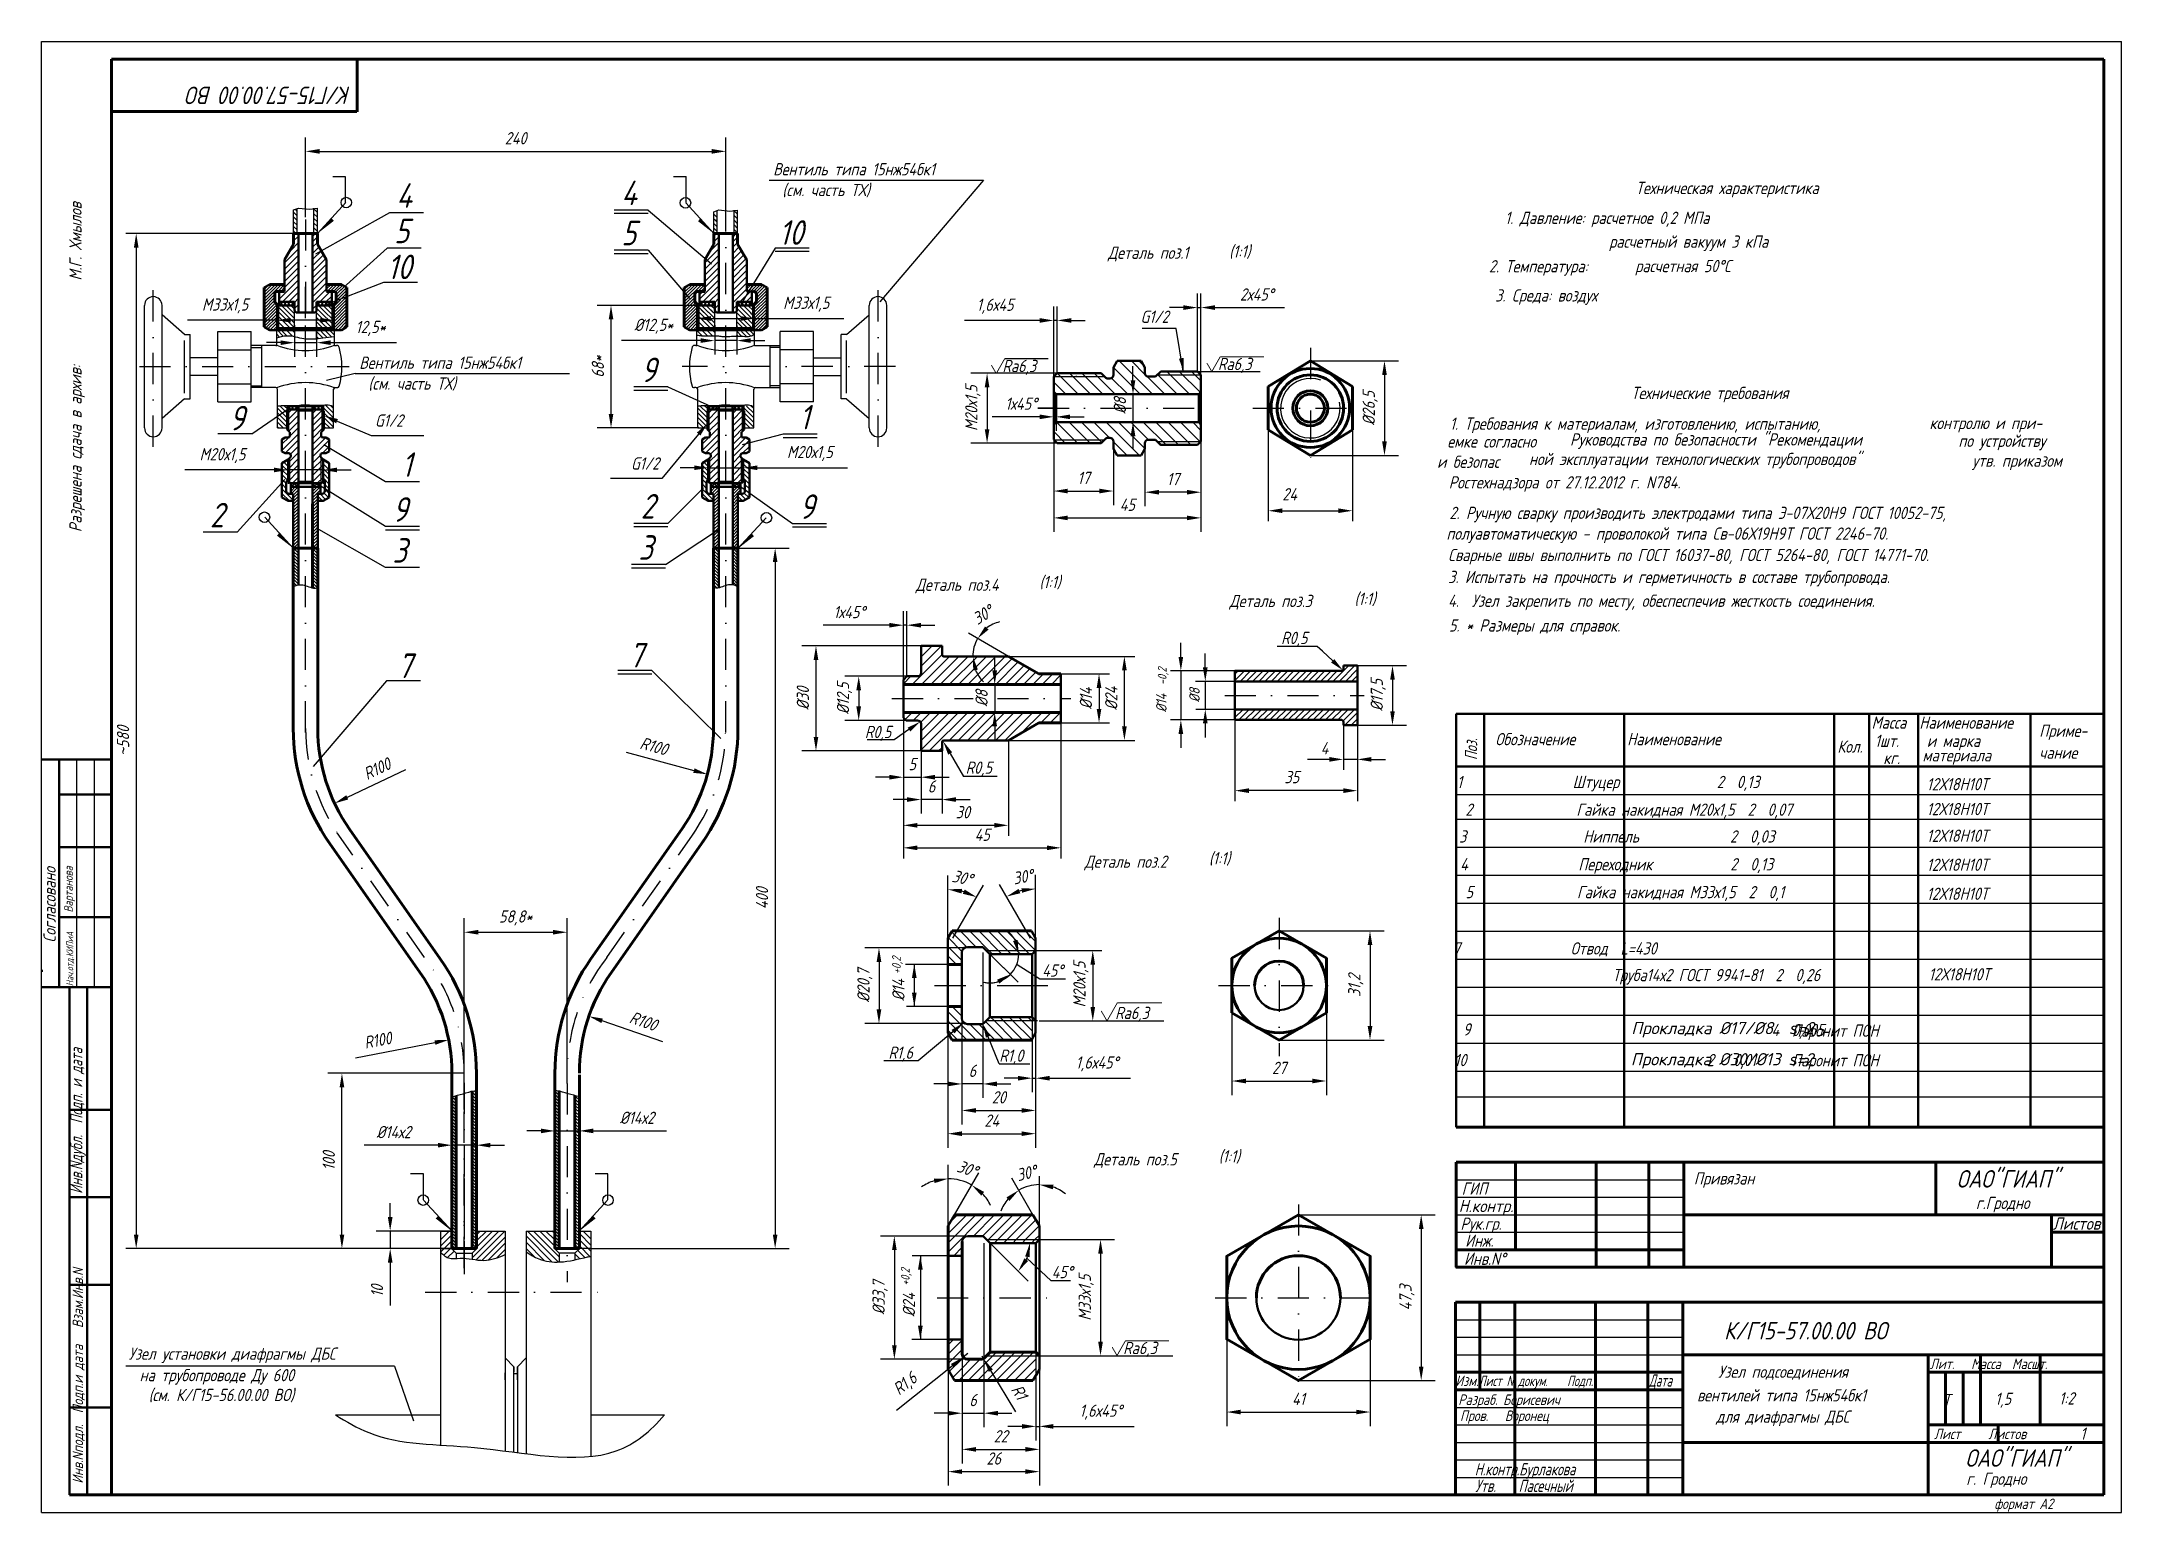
# Model space of a CAD drawing. Header units: inches. Extents: x 0 to 59537, y -7418 to 1046.
# Drawn here: x 33072 to 33666, y -7240 to -6820 of the extents above; entities outside this region: 5.
import ezdxf
from ezdxf import colors
from ezdxf.entities.mleader import LeaderData, LeaderLine
from ezdxf.enums import TextEntityAlignment as Align
from ezdxf.math import Vec2, Vec3

# ---------------------------------------------------------------- set-up
doc = ezdxf.new("R2010")
doc.units = ezdxf.units.IN
doc.header["$LTSCALE"] = 0.7
doc.header["$MEASUREMENT"] = 0
doc.linetypes.add('DASHDOT', pattern=[25.4, 12.7, -6.35, 0, -6.35])
doc.linetypes.add('K5LT_BASIC', pattern=[0])
doc.layers.add('Слой1-05', color=7, linetype='Continuous')
doc.styles.get("Standard").update_dxf_attribs({"font": 'romand.shx', "width": 0.8, "oblique": 15, "height": 3.5})
doc.dimstyles.get("Standard").update_dxf_attribs({"dimtxt": 3.5, "dimasz": 4, "dimexe": 4, "dimexo": 0, "dimgap": 2, "dimtad": 1, "dimdec": 1, "dimdsep": 46, "dimtxsty": 'Standard', "dimcen": 0.09, "dimadec": 0, "dimazin": 0, "dimtfac": 1, "dimtdec": 1, "dimtmove": 0, "dimatfit": 3, "dimfxl": 0.18, "dimtolj": 1, "dimtzin": 0, "dimlwd": 25, "dimlwe": 25, "dimarcsym": 0})
pattern_1 = [(135, (36383.4248, -13888.1174), (-0.66291261, -0.66291261), [])]
pattern_2 = [(135, (36391.4472, -13409.8888), (-0.530330086, -0.530330086), []), (225, (36391.4472, -13409.8888), (0.530330086, -0.530330086), [])]
pattern_3 = [(135, (36503.4248, -13888.1174), (-0.66291261, -0.66291261), [])]
pattern_4 = [(135, (36511.4472, -13409.8888), (-0.530330086, -0.530330086), []), (225, (36511.4472, -13409.8888), (0.530330086, -0.530330086), [])]
pattern_5 = [(135, (19.463, 10.362), (-1.32582521, -1.32582521), [])]
pattern_6 = [(45, (120, 0), (-0.441941738, 0.441941738), [])]

msp = doc.modelspace()

# ---------------------------------------------------------------- texts
at = {"linetype": 'Continuous', "lineweight": 25, "oblique": 15, "width": 0.8}
for s, p in [('Деталь поз.1', (33376.08, -6881.98)), ('Деталь поз.4', (33321.18, -6976.78)), ('Деталь поз.3', (33410.78, -6981.42)), ('Деталь поз.2', (33369.4, -7055.87)), ('Деталь поз.5', (33372.1, -7140.85))]:
    msp.add_text(s, height=3.5, dxfattribs=at).set_placement(p)
at = {"lineweight": 25, "oblique": 15}
for s, width, p, p2 in [('Прокладка %%C17/%%C8  s=2  ', 0.72669, (33525.53, -7103.39), (33582.1, -7103.39)), ('Прокладка %%C30/%%C13 s=2  ', 0.728249, (33525.41, -7112.28), (33581.97, -7112.28))]:
    msp.add_text(s, height=3.5, dxfattribs=dict(at, width=width)).set_placement(p, p2, align=Align.FIT)
at = {"linetype": 'Continuous', "oblique": 15, "width": 0.628587}
msp.add_text('Н.контр.', height=3.5, dxfattribs=at).set_placement((33476.25, -7154.2), (33491.86, -7154.2), align=Align.FIT)
at = {"linetype": 'Continuous', "lineweight": 25, "oblique": 15, "width": 0.632558}
msp.add_text('Листов', height=3.5, dxfattribs=at).set_placement((33645.9, -7159.21), (33659.5, -7159.21), align=Align.FIT)
at = {"lineweight": 25, "char_height": 3.5}
for s, insert, attachment_point in [('\\A1;', (2046.13, 1045.53), 9), ('\\A1;1х45%%D', (33351.25, -6923.34), 5)]:
    msp.add_mtext(s, dxfattribs=dict(at, insert=insert, attachment_point=attachment_point))
at = {"lineweight": 25}
for s, insert, char_height, width, attachment_point in [('\\A1;', (1861.29, 817.57), 3.5, 15.7875, 1), ('1. Давление: расчетное 0,2 МПа ', (33489.47, -6868.51), 3.5, 159.0257, 1), ('G1/2', (33385.37, -6896.76), 3.5, 30.8241, 1), ('Ra6,3', (33345.93, -6910.81), 3.5, 29.1251, 1), ('Ra6,3', (33407.48, -6910.24), 3.5, 29.1251, 1), ('  Руководства по безопасности "Рекомендации   ', (33504.33, -6931.8), 3.5, 217.3174, 1), ('   по устройству    ', (33613.39, -6932.19), 3.5, 217.3174, 1), ('   и безопас   ', (33464.49, -6938.18), 3.5, 217.3174, 1), ('2. Ручную сварку производить электродами типа Э-07Х20Н9 ГОСТ 10052-75,  ', (33473.61, -6952.76), 3.5, 216.079, 1), ('R0,5', (33425.52, -6988.47), 3.5, 34.7971, 1), ('Масса', (33594.16, -7012.65), 3.5, 13.6367, 1), ('Наименование', (33607.8, -7012.65), 3.5, 13.6367, 1), ('Приме-', (33642.05, -7014.98), 3.5, 21.4222, 1), ('R0,5', (33306.64, -7015.32), 3.5, 34.7971, 1), ('4', (33436.81, -7019.96), 3.5, 7.8941, 1), ('Обозначение        Наименование', (33486.71, -7017.38), 3.5, 128.469, 1), ('Кол.', (33584.4, -7019.49), 3.5, 38.484, 1), ('1шт.', (33595.08, -7017.86), 3.5, 14.4028, 1), ('и марка', (33609.94, -7017.86), 3.5, 28.7765, 1), ('R0,5', (33335.42, -7025.52), 3.5, 34.7971, 1), ('кг.', (33597.51, -7022.75), 3.5, 8.4272, 1), ('материала', (33608.7, -7022), 3.5, 29.3887, 1), ('чание', (33642.05, -7021.23), 3.5, 21.4222, 1), ('35', (33426.49, -7028.22), 3.5, 8.9871, 1), ('  1                 Штуцер               2  0,13     ', (33472.04, -7029.6), 3.5, 183.2505, 1), ('2                Гайка накидная М20х1,5  2  0,07     ', (33478.15, -7037.51), 3.5, 170.5545, 1), (' 3                  Ниппель              2  0,03     ', (33474.49, -7045.17), 3.5, 184.8513, 1), (' 4                 Переходник            2  0,13      ', (33474.8, -7053.1), 3.5, 167.9152, 1), ('5                Гайка накидная М33х1,5  2  0,1     ', (33478.19, -7061.06), 3.5, 162.7479, 1), ('   7                 Отвод  L=430', (33469.04, -7077.14), 3.5, 193.2673, 1), ('   Труба14х2 ГОСТ 9941-81  2  0,26     ', (33514.59, -7084.75), 3.5, 133.3019, 1), ('Ra6,3', (33378.12, -7095.56), 3.5, 29.1251, 1), ('                     4  0,005    ', (33526.58, -7100.43), 3.5, 178.7236, 1), ('R1,6', (33313.37, -7106.91), 3.5, 34.7971, 1), ('R1,0', (33345.02, -7107.75), 3.5, 34.7971, 1), (' 10                                     2   0,01     ', (33473.12, -7109.02), 3.5, 166.9396, 1), ('г.Гродно', (33623.97, -7149.82), 3.5, 35.0627, 1), ('Ra6,3', (33380.42, -7191.23), 3.5, 29.1251, 1), ('Лит.   Масса  Масшт.', (33610.81, -7196.02), 3, 50.9928, 1), ('Изм.{\\W0.7;Лист N докум.    Подп. }   ', (33475.31, -7200.89), 3, 68.8503, 1), ('{\\W0.6;Дата}', (33530.54, -7200.52), 3.5, 12.7121, 1), ('Разраб. Борисевич', (33476.12, -7206.26), 3, 40.313, 1), ('Пров.   Воронец', (33476.61, -7210.84), 3, 67.3301, 1), (' Т', (33612.65, -7206.12), 3.5, 7.1787, 1), ('1,5', (33629.43, -7205.76), 3.5, 7.1787, 1), ('1:2', (33647.69, -7205.63), 3.5, 12.6112, 1), ('Лист     Листов', (33612.01, -7216.03), 3, 50.01, 1), ('  1', (33650.02, -7215.71), 3.5, 11.8298, 1), ('{\\W0.7;Н.контр.Бурлакова}', (33495.18, -7230.32), 3.5, 100.4021, 8), ('г. Гродно', (33621.22, -7228.57), 3.5, 29.4621, 1), ('{\\W0.7;Утв.    Пасечный}', (33494.89, -7232.36), 3.5, 40.3297, 5), ('формат А2', (33629.23, -7235.97), 3, 35.0523, 1), ('                                             X2CrNi19-11', (59432.16, -7414.29), 3.5, 191.5678, 1)]:
    msp.add_mtext(s, dxfattribs=dict(at, insert=insert, char_height=char_height, width=width, attachment_point=attachment_point))
at = {"lineweight": 50, "insert": (33159.88, -6837.79), "char_height": 5, "width": 94.794, "attachment_point": 1, "rotation": 180}
msp.add_mtext('\\pt20,30,45;К/Г15-57.00.00 ВО ', dxfattribs=at)
at = {"color": 7, "linetype": 'Continuous', "char_height": 3.5}
for s, width, insert, attachment_point in [('Вентиль типа 15нж54бк1 ', 109.0555, (33280.46, -6854.63), 1), ('(cм. часть ТХ)', 49.02, (33283.05, -6860.57), 1), ('(1:1)', 40.96, (33410.69, -6878.12), 1), ('расчетный вакуум 3 кПа ', 86.3732, (33519.2, -6875.3), 1), ('расчетная 50%%DС', 72.592, (33526.64, -6882.28), 1), ('Вентиль типа 15нж54бк1 ', 109.0555, (33162.23, -6909.89), 1), ('(cм. часть ТХ)', 49.02, (33164.82, -6915.83), 1), ('G1/2', 17.267, (33166.73, -6926.39), 1), ('G1/2', 17.267, (33247.88, -6938.65), 3), ('(1:1)', 40.96, (33356.5, -6972.51), 1), ('(1:1)', 40.96, (33446.48, -6977.31), 1), ('12Х18Н10Т', 25.134, (33609.9, -7030.24), 1), ('12Х18Н10Т', 25.134, (33609.9, -7037.34), 1), ('12Х18Н10Т', 25.134, (33609.9, -7044.96), 1), ('(1:1)', 40.96, (33404.91, -7051.41), 1), ('12Х18Н10Т', 25.134, (33609.9, -7053.24), 1), ('12Х18Н10Т', 25.134, (33609.9, -7061.53), 1), ('45%%D', 7.696, (33357.26, -7083.45), 1), ('12Х18Н10Т', 25.134, (33610.46, -7084.53), 1), ('9', 5.725, (33477.46, -7100.27), 1), ('(1:1)', 40.96, (33407.7, -7136.5), 1), ('45%%D', 5.648, (33359.99, -7169.57), 1), ('Узел установки диафрагмы ДБС', 79.056, (33096.4, -7192.86), 1), ('на трубопроводе Ду 600', 79.056, (33099.51, -7199), 1), ('(см. К/Г15-56.00.00 ВО)', 68.686, (33102.09, -7204.65), 1)]:
    msp.add_mtext_dynamic_manual_height_columns(s, width=width, gutter_width=17.5, heights=[0], dxfattribs=dict(at, insert=insert, attachment_point=attachment_point))
at = {"lineweight": 35, "attachment_point": 1}
for s, insert, char_height, width in [('4', (33172.83, -6860.4), 7, 22.0856), ('4', (33237.07, -6859.63), 7, 22.0856), ('5', (33172.21, -6870.5), 7, 22.0856), ('5', (33237.07, -6871.1), 7, 22.0856), ('10', (33282.09, -6870.96), 7, 22.0856), ('10', (33170.21, -6880.78), 7, 22.0856), ('9', (33242.69, -6910.17), 7, 22.0856), ('9', (33125.14, -6923.95), 7, 22.0856), ('1', (33287.92, -6923.68), 7, 22.0856), ('1', (33174.33, -6937.22), 7, 22.0856), ('2', (33242.63, -6949.13), 7, 22.0856), ('9', (33287.92, -6949.23), 7, 22.0856), ('2', (33119.61, -6951.66), 7, 22.0856), ('9', (33171.71, -6950.04), 7, 22.0856), ('3', (33241.98, -6960.9), 7, 22.0856), ('3', (33171.71, -6961.74), 7, 22.0856), ('7', (33173.18, -6994.67), 7, 22.0856), ('7', (33239.26, -6991.68), 7, 22.0856), ('ОАО"ГИАП"', (33618.45, -7142.2), 5, 36.171), ('К/Г15-57.00.00 ВО', (33552.02, -7185.56), 5, 94.794), ('ОАО"ГИАП"', (33620.92, -7221.92), 5, 38.6784)]:
    msp.add_mtext(s, dxfattribs=dict(at, insert=insert, char_height=char_height, width=width))
at = {"lineweight": 30, "char_height": 3.5, "width": 102.7909, "attachment_point": 1}
for s, insert in [('Техническая характеристика', (33526.81, -6859.98)), ('Технические требования', (33525.54, -6918.52))]:
    msp.add_mtext(s, dxfattribs=dict(at, insert=insert))
at = {"lineweight": 25, "attachment_point": 1, "rotation": 90}
for s, insert, char_height, width in [('Разрешена сдача в архив:             М.Г. Хмылов', (33079.44, -6960.03), 3.5, 219.8037), ('-0,2', (33390.31, -7003.67), 2.5, 14.2705), ('%%C14', (33389.82, -7011.48), 3, 25.3892), ('%%C8', (33399.27, -7008.63), 3, 25.3892), ('\\pt6.9996;{\\W0.7;Поз.}', (33478.03, -7025.1), 3.4998, 56.3199), ('+0,2', (33314.41, -7086.22), 2.5, 14.2705), ('+0,2', (33316.92, -7175.21), 2.5, 14.2705)]:
    msp.add_mtext(s, dxfattribs=dict(at, insert=insert, char_height=char_height, width=width))
at = {"char_height": 3.5, "attachment_point": 1}
for s, insert, width in [('  2. Температура: ', (33481.16, -6882.34), 186.3934), ('3. Среда: воздух ', (33486.66, -6890.67), 201.2231), ('1. Требования к материалам, изготовлению, испытанию,  ', (33473.72, -6927.28), 201.2231), (' контролю и при-   ', (33608.84, -6927.11), 181.4218), (' емке согласно   ', (33471.14, -6932.38), 181.4218), ('3. Испытать на прочность и герметичность в составе трубопровода.', (33473.25, -6971.05), 189.933), ('4.  Узел закрепить по месту, обеспеспечив жесткость соединения.', (33473.2, -6977.86), 201.2231), ('5. * Размеры для справок.', (33473.46, -6984.92), 201.2231)]:
    msp.add_mtext(s, dxfattribs=dict(at, insert=insert, width=width))
at = {"lineweight": 25, "char_height": 3.5, "attachment_point": 5, "rotation": 90}
for s, insert in [('\\A1;М20х1,5', (33337.46, -6924.62)), ('\\A1;%%C8', (33379.47, -6923.9)), ('\\A1;%%C20,7', (33306.64, -7089.49)), ('\\A1;М20х1,5', (33368.33, -7089.21)), ('%%C14', (33316.23, -7090.78))]:
    msp.add_mtext(s, dxfattribs=dict(at, insert=insert))
at = {"color": 0, "linetype": 'Continuous', "lineweight": 25, "char_height": 3.5, "attachment_point": 1}
for s, width, insert in [('ной эксплуатации технологических трубопроводов"  ', 203.4337, (33496.33, -6937.38)), (' утв. приказом ', 203.4337, (33621.05, -6937.85)), ('Ростехнадзора от 27.12.2012 г. N784.', 167.6, (33473.4, -6944.05))]:
    msp.add_mtext_dynamic_manual_height_columns(s, width=width, gutter_width=17.5, heights=[0], dxfattribs=dict(at, insert=insert))
at = {"lineweight": 25, "insert": (33425.87, -6947.44), "char_height": 3.5, "attachment_point": 1}
msp.add_mtext_dynamic_manual_height_columns('24', width=7.0876, gutter_width=17.5, heights=[0], dxfattribs=at)
at = {"linetype": 'Continuous', "lineweight": 25, "char_height": 3.5, "attachment_point": 1}
for s, insert, width in [(' полуавтоматическую - проволокой типа Св-06Х19Н9Т ГОСТ 2246-70.', (33470.88, -6958.67), 216.633), (' Сварные швы выполнить по ГОСТ 16037-80, ГОСТ 5264-80, ГОСТ 14771-70.', (33471.37, -6964.8), 215.7732), ('                                      Паронит ПОН', (33500.85, -7100.62), 191.9742), ('                                      Паронит ПОН', (33500.85, -7109.08), 191.9742), ('ГИП', (33477.1, -7145.71), 15.7), ('Привязан', (33543.4, -7142.81), 31.4), ('Рук.гр.', (33476.74, -7155.75), 13.5323), ('Инж.', (33478.08, -7160.59), 13.1011), ('Инв.N%%D', (33477.76, -7165.75), 13.6954)]:
    msp.add_mtext(s, dxfattribs=dict(at, insert=insert, width=width))
at = {"linetype": 'Continuous', "lineweight": 25, "insert": (33072.05, -7077.23), "char_height": 3.5, "width": 26.7935, "attachment_point": 1, "rotation": 90}
msp.add_mtext('Согласовано', dxfattribs=at)
at = {"linetype": 'Continuous', "insert": (33077.97, -7068.64), "char_height": 2.45, "attachment_point": 1, "rotation": 90}
msp.add_mtext_dynamic_manual_height_columns('Вартанова', width=0.7006, gutter_width=17.5, heights=[0], dxfattribs=at)
at = {"linetype": 'Continuous', "insert": (33078.6, -7089.67), "char_height": 1.96, "width": 11.2115, "attachment_point": 1, "rotation": 90}
msp.add_mtext('Нач.отд.КИПиА', dxfattribs=at)
at = {"lineweight": 25, "insert": (33317.47, -7184.06), "char_height": 3.5, "attachment_point": 1, "rotation": 90}
msp.add_mtext_dynamic_manual_height_columns('%%C24', width=10.1458, gutter_width=17.5, heights=[0], dxfattribs=at)
at = {"linetype": 'Continuous', "lineweight": 35, "char_height": 3.5, "width": 72.6191, "attachment_point": 1}
for s, insert in [('Узел подсоединения   ', (33550.36, -7198.01)), ('вентилей типа 15нж54бк1  ', (33544.32, -7204.75))]:
    msp.add_mtext(s, dxfattribs=dict(at, insert=insert))
at = {"color": 7, "linetype": 'Continuous', "lineweight": 35, "insert": (33549.76, -7210.84), "char_height": 3.5, "attachment_point": 1}
msp.add_mtext_dynamic_manual_height_columns('для диафрагмы ДБС', width=59.86, gutter_width=17.5, heights=[0], dxfattribs=at)
at = {"layer": 'Слой1-05', "lineweight": 25, "attachment_point": 1, "rotation": 90}
for s, insert, char_height, width in [('{\\W0.7;Инв.Nдубл.  Подп. и дата}', (33079.66, -7148.96), 3.5, 77.5476), ('Инв.Nподл.  Подп.и дата   Взам.Инв.N', (33080.36, -7231.73), 3, 110.8753)]:
    msp.add_mtext(s, dxfattribs=dict(at, insert=insert, char_height=char_height, width=width))

# ---------------------------------------------------------------- blocks, each defined once
blk = doc.blocks.new('*D528')
at = {"color": 0, "linetype": 'Continuous', "lineweight": 25, "transparency": 16777216}
for p, q in [((33188.7, -7119.59), (33188.7, -7139.08)), ((33195.7, -7119.59), (33195.7, -7139.08)), ((33184.7, -7135.08), (33163.61, -7135.08)), ((33195.7, -7135.08), (33188.7, -7135.08)), ((33199.7, -7135.08), (33203.7, -7135.08))]:
    blk.add_line(p, q, dxfattribs=at)
at = {"color": 0, "linetype": 'Continuous', "transparency": 16777216}
for points in [[(33184.7, -7134.41), (33184.7, -7135.74), (33188.7, -7135.08)], [(33199.7, -7134.41), (33199.7, -7135.74), (33195.7, -7135.08)]]:
    blk.add_solid(points, dxfattribs=at)
at = {"layer": 'DEFPOINTS', "color": 0, "linetype": 'Continuous', "transparency": 16777216}
for p in [(33188.7, -7119.59), (33195.7, -7119.59), (33195.7, -7135.08)]:
    blk.add_point(p, dxfattribs=at)
at = {"color": 0, "linetype": 'Continuous', "transparency": 16777216, "insert": (33172.06, -7131.33), "char_height": 3.5, "attachment_point": 5}
blk.add_mtext('\\A1;%%C14х2', dxfattribs=at)
blk = doc.blocks.new('*D529')
at = {"color": 0, "linetype": 'Continuous', "lineweight": 25, "transparency": 16777216}
for p, q in [((33218.1, -7119.59), (33218.1, -7135)), ((33225.1, -7119.59), (33225.1, -7135)), ((33214.1, -7131), (33210.1, -7131)), ((33218.1, -7131), (33225.1, -7131)), ((33229.1, -7131), (33249.99, -7131))]:
    blk.add_line(p, q, dxfattribs=at)
at = {"color": 0, "linetype": 'Continuous', "transparency": 16777216}
for points in [[(33214.1, -7130.33), (33214.1, -7131.67), (33218.1, -7131)], [(33229.1, -7130.33), (33229.1, -7131.67), (33225.1, -7131)]]:
    blk.add_solid(points, dxfattribs=at)
at = {"layer": 'DEFPOINTS', "color": 0, "linetype": 'Continuous', "transparency": 16777216}
for p in [(33218.1, -7119.59), (33225.1, -7119.59), (33225.1, -7131)]:
    blk.add_point(p, dxfattribs=at)
at = {"color": 0, "linetype": 'Continuous', "transparency": 16777216, "insert": (33241.55, -7127.25), "char_height": 3.5, "attachment_point": 5}
blk.add_mtext('\\A1;%%C14х2', dxfattribs=at)
blk = doc.blocks.new('*D530')
at = {"color": 0, "linetype": 'Continuous', "lineweight": 25, "transparency": 16777216}
for p, q in [((33192.2, -7117.27), (33192.2, -7070.27)), ((33196.2, -7074.27), (33217.6, -7074.27)), ((33221.6, -7117.46), (33221.6, -7070.27))]:
    blk.add_line(p, q, dxfattribs=at)
at = {"color": 0, "linetype": 'Continuous', "transparency": 16777216}
for points in [[(33196.2, -7073.6), (33196.2, -7074.93), (33192.2, -7074.27)], [(33217.6, -7073.6), (33217.6, -7074.93), (33221.6, -7074.27)]]:
    blk.add_solid(points, dxfattribs=at)
at = {"layer": 'DEFPOINTS', "color": 0, "linetype": 'Continuous', "transparency": 16777216}
for p in [(33221.6, -7074.27), (33192.2, -7117.27), (33221.6, -7117.46)]:
    blk.add_point(p, dxfattribs=at)
at = {"color": 0, "linetype": 'Continuous', "transparency": 16777216, "insert": (33206.9, -7070.18), "char_height": 3.5, "attachment_point": 5}
blk.add_mtext('\\A1;58,8*', dxfattribs=at)
blk = doc.blocks.new('*D540')
at = {"color": 0, "linetype": 'Continuous', "lineweight": 25, "transparency": 16777216}
for p, q in [((33171.07, -7155.59), (33171.07, -7151.59)), ((33188.57, -7159.59), (33167.07, -7159.59)), ((33171.07, -7159.59), (33171.07, -7164.59)), ((33185.4, -7164.59), (33167.07, -7164.59)), ((33171.07, -7168.59), (33171.07, -7180.81))]:
    blk.add_line(p, q, dxfattribs=at)
at = {"color": 0, "linetype": 'Continuous', "transparency": 16777216}
for points in [[(33170.4, -7155.59), (33171.74, -7155.59), (33171.07, -7159.59)], [(33170.4, -7168.59), (33171.74, -7168.59), (33171.07, -7164.59)]]:
    blk.add_solid(points, dxfattribs=at)
at = {"layer": 'DEFPOINTS', "color": 0, "linetype": 'Continuous', "transparency": 16777216}
for p in [(33188.57, -7159.59), (33171.07, -7164.59), (33185.4, -7164.59)]:
    blk.add_point(p, dxfattribs=at)
at = {"color": 0, "linetype": 'Continuous', "transparency": 16777216, "insert": (33167.32, -7176.7), "char_height": 3.5, "attachment_point": 5, "rotation": 90}
blk.add_mtext('\\A1;10', dxfattribs=at)
blk = doc.blocks.new('*D541')
at = {"color": 0, "linetype": 'Continuous', "lineweight": 25, "transparency": 16777216}
for p, q in [((33192.2, -7114.54), (33153.29, -7114.54)), ((33157.29, -7160.59), (33157.29, -7118.54)), ((33158.16, -7164.59), (33153.29, -7164.59))]:
    blk.add_line(p, q, dxfattribs=at)
at = {"color": 0, "linetype": 'Continuous', "transparency": 16777216}
for points in [[(33156.63, -7118.54), (33157.96, -7118.54), (33157.29, -7114.54)], [(33156.63, -7160.59), (33157.96, -7160.59), (33157.29, -7164.59)]]:
    blk.add_solid(points, dxfattribs=at)
at = {"layer": 'DEFPOINTS', "color": 0, "linetype": 'Continuous', "transparency": 16777216}
for p in [(33157.29, -7114.54), (33192.2, -7114.54), (33158.16, -7164.59)]:
    blk.add_point(p, dxfattribs=at)
at = {"color": 0, "linetype": 'Continuous', "transparency": 16777216, "insert": (33153.54, -7139.57), "char_height": 3.5, "attachment_point": 5, "rotation": 90}
blk.add_mtext('\\A1;100', dxfattribs=at)
blk = doc.blocks.new('*D542')
at = {"color": 0, "linetype": 'Continuous', "lineweight": 25, "transparency": 16777216}
blk.add_line((33161.18, -7110.17), (33183.85, -7105.76), dxfattribs=at)
at = {"color": 0, "linetype": 'Continuous', "transparency": 16777216}
blk.add_solid([(33183.73, -7105.11), (33183.98, -7106.42), (33187.78, -7105)], dxfattribs=at)
at = {"layer": 'DEFPOINTS', "color": 0, "linetype": 'Continuous', "transparency": 16777216}
for p in [(33187.78, -7105), (33138.7, -7114.54)]:
    blk.add_point(p, dxfattribs=at)
at = {"color": 0, "linetype": 'Continuous', "transparency": 16777216, "insert": (33167.51, -7105.12), "char_height": 3.5, "attachment_point": 5, "rotation": 10.9999}
blk.add_mtext('\\A1;R100', dxfattribs=at)
blk = doc.blocks.new('*D543')
at = {"color": 0, "linetype": 'Continuous', "lineweight": 25, "transparency": 16777216}
blk.add_line((33175.4, -7027.91), (33158.8, -7035.75), dxfattribs=at)
at = {"color": 0, "linetype": 'Continuous', "transparency": 16777216}
blk.add_solid([(33158.52, -7035.15), (33159.09, -7036.35), (33155.19, -7037.46)], dxfattribs=at)
at = {"layer": 'DEFPOINTS', "color": 0, "linetype": 'Continuous', "transparency": 16777216}
for p in [(33200.4, -7016.11), (33155.19, -7037.46)]:
    blk.add_point(p, dxfattribs=at)
at = {"color": 0, "linetype": 'Continuous', "transparency": 16777216, "insert": (33167.31, -7027.59), "char_height": 3.5, "attachment_point": 5, "rotation": 25.27648}
blk.add_mtext('\\A1;R100', dxfattribs=at)
blk = doc.blocks.new('*D658')
at = {"color": 0, "linetype": 'Continuous', "lineweight": 25, "transparency": 16777216}
for p, q in [((33137.9, -6942.26), (33112.43, -6942.26)), ((33141.9, -6939.31), (33141.9, -6946.26)), ((33151.9, -6942.26), (33141.9, -6942.26)), ((33151.9, -6939.25), (33151.9, -6946.26)), ((33155.9, -6942.26), (33159.9, -6942.26))]:
    blk.add_line(p, q, dxfattribs=at)
at = {"color": 0, "linetype": 'Continuous', "transparency": 16777216}
for points in [[(33137.9, -6941.59), (33137.9, -6942.92), (33141.9, -6942.26)], [(33155.9, -6941.59), (33155.9, -6942.92), (33151.9, -6942.26)]]:
    blk.add_solid(points, dxfattribs=at)
at = {"layer": 'DEFPOINTS', "color": 0, "linetype": 'Continuous', "transparency": 16777216}
for p in [(33141.9, -6939.31), (33151.9, -6939.25), (33151.9, -6942.26)]:
    blk.add_point(p, dxfattribs=at)
at = {"color": 0, "linetype": 'Continuous', "transparency": 16777216, "insert": (33123.16, -6938.17), "char_height": 3.5, "attachment_point": 5}
blk.add_mtext('\\A1;М20х1,5', dxfattribs=at)
blk = doc.blocks.new('*D659')
at = {"color": 0, "linetype": 'Continuous', "lineweight": 25, "transparency": 16777216}
for p, q in [((33270.4, -6964.59), (33285.02, -6964.59)), ((33281.02, -6968.59), (33281.02, -7160.59)), ((33228.4, -7164.59), (33285.02, -7164.59))]:
    blk.add_line(p, q, dxfattribs=at)
at = {"color": 0, "linetype": 'Continuous', "transparency": 16777216}
for points in [[(33280.35, -6968.59), (33281.68, -6968.59), (33281.02, -6964.59)], [(33280.35, -7160.59), (33281.68, -7160.59), (33281.02, -7164.59)]]:
    blk.add_solid(points, dxfattribs=at)
at = {"layer": 'DEFPOINTS', "color": 0, "linetype": 'Continuous', "transparency": 16777216}
for p in [(33270.4, -6964.59), (33228.4, -7164.59), (33281.02, -7164.59)]:
    blk.add_point(p, dxfattribs=at)
at = {"color": 0, "linetype": 'Continuous', "transparency": 16777216, "insert": (33277.27, -7064.59), "char_height": 3.5, "attachment_point": 5, "rotation": 90}
blk.add_mtext('\\A1;400', dxfattribs=at)
blk = doc.blocks.new('*D660')
at = {"color": 0, "linetype": 'Continuous', "lineweight": 25, "transparency": 16777216}
for p, q in [((33146.9, -6870.08), (33146.9, -6847.28)), ((33266.9, -6870.69), (33266.9, -6847.28)), ((33150.9, -6851.28), (33262.9, -6851.28))]:
    blk.add_line(p, q, dxfattribs=at)
at = {"color": 0, "linetype": 'Continuous', "transparency": 16777216}
for points in [[(33150.9, -6850.61), (33150.9, -6851.95), (33146.9, -6851.28)], [(33262.9, -6850.61), (33262.9, -6851.95), (33266.9, -6851.28)]]:
    blk.add_solid(points, dxfattribs=at)
at = {"layer": 'DEFPOINTS', "color": 0, "linetype": 'Continuous', "transparency": 16777216}
for p in [(33266.9, -6851.28), (33146.9, -6870.08), (33266.9, -6870.69)]:
    blk.add_point(p, dxfattribs=at)
at = {"color": 0, "linetype": 'Continuous', "transparency": 16777216, "insert": (33206.9, -6847.53), "char_height": 3.5, "attachment_point": 5}
blk.add_mtext('\\A1;240', dxfattribs=at)
blk = doc.blocks.new('*D661')
at = {"color": 0, "linetype": 'Continuous', "lineweight": 25, "transparency": 16777216}
blk.add_line((33248.96, -7105.54), (33231.61, -7099.56), dxfattribs=at)
at = {"color": 0, "linetype": 'Continuous', "transparency": 16777216}
blk.add_solid([(33231.82, -7098.93), (33231.39, -7100.19), (33227.82, -7098.26)], dxfattribs=at)
at = {"layer": 'DEFPOINTS', "color": 0, "linetype": 'Continuous', "transparency": 16777216}
for p in [(33227.82, -7098.26), (33275.1, -7114.54)]:
    blk.add_point(p, dxfattribs=at)
at = {"color": 0, "linetype": 'Continuous', "transparency": 16777216, "insert": (33243.4, -7099.66), "char_height": 3.5, "attachment_point": 5, "rotation": 340.99776}
blk.add_mtext('\\A1;R100', dxfattribs=at)
blk = doc.blocks.new('*D662')
at = {"color": 0, "linetype": 'Continuous', "lineweight": 25, "transparency": 16777216}
blk.add_line((33238.46, -7022.89), (33257.8, -7028.12), dxfattribs=at)
at = {"color": 0, "linetype": 'Continuous', "transparency": 16777216}
blk.add_solid([(33257.98, -7027.47), (33257.63, -7028.76), (33261.67, -7029.16)], dxfattribs=at)
at = {"layer": 'DEFPOINTS', "color": 0, "linetype": 'Continuous', "transparency": 16777216}
for p in [(33213.4, -7016.11), (33261.67, -7029.16)]:
    blk.add_point(p, dxfattribs=at)
at = {"color": 0, "linetype": 'Continuous', "transparency": 16777216, "insert": (33246.37, -7021.14), "char_height": 3.5, "attachment_point": 5, "rotation": 344.87058}
blk.add_mtext('\\A1;R100', dxfattribs=at)
blk = doc.blocks.new('*D663')
at = {"color": 0, "linetype": 'Continuous', "lineweight": 25, "transparency": 16777216}
for p, q in [((33257.9, -6941.64), (33253.9, -6941.64)), ((33261.9, -6939.25), (33261.9, -6945.64)), ((33261.9, -6941.64), (33271.9, -6941.64)), ((33271.9, -6939.31), (33271.9, -6945.64)), ((33275.9, -6941.64), (33301.66, -6941.64))]:
    blk.add_line(p, q, dxfattribs=at)
at = {"color": 0, "linetype": 'Continuous', "transparency": 16777216}
for points in [[(33257.9, -6940.97), (33257.9, -6942.3), (33261.9, -6941.64)], [(33275.9, -6940.97), (33275.9, -6942.3), (33271.9, -6941.64)]]:
    blk.add_solid(points, dxfattribs=at)
at = {"layer": 'DEFPOINTS', "color": 0, "linetype": 'Continuous', "transparency": 16777216}
for p in [(33261.9, -6939.25), (33261.9, -6941.64), (33271.9, -6939.31)]:
    blk.add_point(p, dxfattribs=at)
at = {"color": 0, "linetype": 'Continuous', "transparency": 16777216, "insert": (33290.92, -6937.55), "char_height": 3.5, "attachment_point": 5}
blk.add_mtext('\\A1;М20х1,5', dxfattribs=at)
blk = doc.blocks.new('*D664')
at = {"color": 0, "linetype": 'Continuous', "lineweight": 25, "transparency": 16777216}
for p, q in [((33259.21, -6895.26), (33230.14, -6895.26)), ((33234.14, -6926.26), (33234.14, -6899.26)), ((33258.9, -6930.26), (33230.14, -6930.26))]:
    blk.add_line(p, q, dxfattribs=at)
at = {"color": 0, "linetype": 'Continuous', "transparency": 16777216}
for points in [[(33233.48, -6899.26), (33234.81, -6899.26), (33234.14, -6895.26)], [(33233.48, -6926.26), (33234.81, -6926.26), (33234.14, -6930.26)]]:
    blk.add_solid(points, dxfattribs=at)
at = {"layer": 'DEFPOINTS', "color": 0, "linetype": 'Continuous', "transparency": 16777216}
for p in [(33234.14, -6895.26), (33259.21, -6895.26), (33258.9, -6930.26)]:
    blk.add_point(p, dxfattribs=at)
at = {"color": 0, "linetype": 'Continuous', "transparency": 16777216, "insert": (33230.39, -6912.76), "char_height": 3.5, "attachment_point": 5, "rotation": 90}
blk.add_mtext('\\A1;68*', dxfattribs=at)
blk = doc.blocks.new('*D666')
at = {"color": 0, "lineweight": 25, "transparency": 16777216}
for p, q in [((33360.57, -6933.61), (33360.57, -6959.95)), ((33402.64, -6934.12), (33402.64, -6959.95)), ((33364.57, -6955.95), (33398.64, -6955.95))]:
    blk.add_line(p, q, dxfattribs=at)
at = {"color": 0, "transparency": 16777216}
for points in [[(33364.57, -6955.29), (33364.57, -6956.62), (33360.57, -6955.95)], [(33398.64, -6955.29), (33398.64, -6956.62), (33402.64, -6955.95)]]:
    blk.add_solid(points, dxfattribs=at)
at = {"layer": 'DEFPOINTS', "color": 0, "transparency": 16777216}
for p in [(33360.57, -6933.61), (33402.64, -6934.12), (33402.64, -6955.95)]:
    blk.add_point(p, dxfattribs=at)
at = {"color": 0, "lineweight": 25, "transparency": 16777216, "insert": (33381.6, -6952.2), "char_height": 3.5, "attachment_point": 5}
blk.add_mtext('\\A1;45', dxfattribs=at)
blk = doc.blocks.new('*D665')
at = {"color": 0, "lineweight": 25, "transparency": 16777216}
for p, q in [((33433.87, -6911.12), (33459.04, -6911.12)), ((33455.04, -6915.12), (33455.04, -6934.12)), ((33433.87, -6938.12), (33459.04, -6938.12))]:
    blk.add_line(p, q, dxfattribs=at)
at = {"color": 0, "transparency": 16777216}
for points in [[(33454.38, -6915.12), (33455.71, -6915.12), (33455.04, -6911.12)], [(33454.38, -6934.12), (33455.71, -6934.12), (33455.04, -6938.12)]]:
    blk.add_solid(points, dxfattribs=at)
at = {"layer": 'DEFPOINTS', "color": 0, "transparency": 16777216}
for p in [(33433.87, -6911.12), (33433.87, -6938.12), (33455.04, -6938.12)]:
    blk.add_point(p, dxfattribs=at)
at = {"color": 0, "transparency": 16777216, "insert": (33450.96, -6924.62), "char_height": 3.5, "attachment_point": 5, "rotation": 90}
blk.add_mtext('\\A1;%%C26,5', dxfattribs=at)
blk = doc.blocks.new('*D667')
at = {"color": 0, "lineweight": 25, "transparency": 16777216}
for p, q in [((33360.57, -6915.6), (33360.57, -6895.56)), ((33361.57, -6914.62), (33361.57, -6895.56)), ((33356.57, -6899.56), (33335.1, -6899.56)), ((33361.57, -6899.56), (33360.57, -6899.56)), ((33365.57, -6899.56), (33369.57, -6899.56))]:
    blk.add_line(p, q, dxfattribs=at)
at = {"color": 0, "transparency": 16777216}
for points in [[(33356.57, -6898.9), (33356.57, -6900.23), (33360.57, -6899.56)], [(33365.57, -6898.9), (33365.57, -6900.23), (33361.57, -6899.56)]]:
    blk.add_solid(points, dxfattribs=at)
at = {"layer": 'DEFPOINTS', "color": 0, "transparency": 16777216}
for p in [(33361.57, -6899.56), (33360.57, -6915.6), (33361.57, -6914.62)]:
    blk.add_point(p, dxfattribs=at)
at = {"color": 0, "lineweight": 25, "transparency": 16777216, "insert": (33343.83, -6895.48), "char_height": 3.5, "attachment_point": 5}
blk.add_mtext('\\A1;1,6х45', dxfattribs=at)
blk = doc.blocks.new('*D668')
at = {"color": 0, "lineweight": 25, "transparency": 16777216}
for p, q in [((33397.64, -6895.89), (33393.64, -6895.89)), ((33401.64, -6914.12), (33401.64, -6891.89)), ((33401.64, -6895.89), (33402.64, -6895.89)), ((33402.64, -6915.12), (33402.64, -6891.89)), ((33406.64, -6895.89), (33426.51, -6895.89))]:
    blk.add_line(p, q, dxfattribs=at)
at = {"color": 0, "transparency": 16777216}
for points in [[(33397.64, -6895.22), (33397.64, -6896.56), (33401.64, -6895.89)], [(33406.64, -6895.22), (33406.64, -6896.56), (33402.64, -6895.89)]]:
    blk.add_solid(points, dxfattribs=at)
at = {"layer": 'DEFPOINTS', "color": 0, "transparency": 16777216}
for p in [(33401.64, -6895.89), (33401.64, -6914.12), (33402.64, -6915.12)]:
    blk.add_point(p, dxfattribs=at)
at = {"color": 0, "lineweight": 25, "transparency": 16777216, "insert": (33418.57, -6892.14), "char_height": 3.5, "attachment_point": 5}
blk.add_mtext('\\A1;2х45%%D', dxfattribs=at)
blk = doc.blocks.new('*D669')
at = {"color": 0, "lineweight": 25, "transparency": 16777216}
for p, q in [((33360.57, -6933.61), (33360.57, -6952.28)), ((33377.64, -6936.21), (33377.64, -6952.28)), ((33364.57, -6948.28), (33373.64, -6948.28))]:
    blk.add_line(p, q, dxfattribs=at)
at = {"color": 0, "transparency": 16777216}
for points in [[(33364.57, -6947.61), (33364.57, -6948.95), (33360.57, -6948.28)], [(33373.64, -6947.61), (33373.64, -6948.95), (33377.64, -6948.28)]]:
    blk.add_solid(points, dxfattribs=at)
at = {"layer": 'DEFPOINTS', "color": 0, "transparency": 16777216}
for p in [(33360.57, -6933.61), (33377.64, -6936.21), (33377.64, -6948.28)]:
    blk.add_point(p, dxfattribs=at)
at = {"color": 0, "lineweight": 25, "transparency": 16777216, "insert": (33369.1, -6944.53), "char_height": 3.5, "attachment_point": 5}
blk.add_mtext('\\A1;17', dxfattribs=at)
blk = doc.blocks.new('*D670')
at = {"color": 0, "lineweight": 25, "transparency": 16777216}
for p, q in [((33386.64, -6936.21), (33386.64, -6952.61)), ((33402.64, -6934.12), (33402.64, -6952.61)), ((33398.64, -6948.61), (33390.64, -6948.61))]:
    blk.add_line(p, q, dxfattribs=at)
at = {"color": 0, "transparency": 16777216}
for points in [[(33390.64, -6947.95), (33390.64, -6949.28), (33386.64, -6948.61)], [(33398.64, -6947.95), (33398.64, -6949.28), (33402.64, -6948.61)]]:
    blk.add_solid(points, dxfattribs=at)
at = {"layer": 'DEFPOINTS', "color": 0, "transparency": 16777216}
for p in [(33386.64, -6936.21), (33402.64, -6934.12), (33386.64, -6948.61)]:
    blk.add_point(p, dxfattribs=at)
at = {"color": 0, "lineweight": 25, "transparency": 16777216, "insert": (33394.64, -6944.86), "char_height": 3.5, "attachment_point": 5}
blk.add_mtext('\\A1;17', dxfattribs=at)
blk = doc.blocks.new('*D671')
at = {"color": 0, "lineweight": 25, "transparency": 16777216}
for p, q in [((33317.65, -7002.19), (33317.65, -6982.59)), ((33318.65, -7001.19), (33318.65, -6982.59)), ((33313.65, -6986.59), (33294.72, -6986.59)), ((33318.65, -6986.59), (33317.65, -6986.59)), ((33322.65, -6986.59), (33326.65, -6986.59))]:
    blk.add_line(p, q, dxfattribs=at)
at = {"color": 0, "transparency": 16777216}
for points in [[(33313.65, -6985.93), (33313.65, -6987.26), (33317.65, -6986.59)], [(33322.65, -6985.93), (33322.65, -6987.26), (33318.65, -6986.59)]]:
    blk.add_solid(points, dxfattribs=at)
at = {"layer": 'DEFPOINTS', "color": 0, "transparency": 16777216}
for p in [(33317.65, -6986.59), (33317.65, -7002.19), (33318.65, -7001.19)]:
    blk.add_point(p, dxfattribs=at)
at = {"color": 0, "transparency": 16777216, "insert": (33302.19, -6982.84), "char_height": 3.5, "attachment_point": 5}
blk.add_mtext('\\A1;1х45%%D', dxfattribs=at)
blk = doc.blocks.new('*D672')
at = {"color": 0, "lineweight": 25, "transparency": 16777216}
for p, q in [((33322.68, -6992.49), (33288.68, -6992.49)), ((33292.68, -6996.49), (33292.68, -7018.49)), ((33322.68, -7022.49), (33288.68, -7022.49))]:
    blk.add_line(p, q, dxfattribs=at)
at = {"color": 0, "transparency": 16777216}
for points in [[(33292.01, -6996.49), (33293.34, -6996.49), (33292.68, -6992.49)], [(33292.01, -7018.49), (33293.34, -7018.49), (33292.68, -7022.49)]]:
    blk.add_solid(points, dxfattribs=at)
at = {"layer": 'DEFPOINTS', "color": 0, "transparency": 16777216}
for p in [(33322.68, -6992.49), (33292.68, -7022.49), (33322.68, -7022.49)]:
    blk.add_point(p, dxfattribs=at)
at = {"color": 0, "transparency": 16777216, "insert": (33288.93, -7007.49), "char_height": 3.5, "attachment_point": 5, "rotation": 90}
blk.add_mtext('\\A1;%%C30', dxfattribs=at)
blk = doc.blocks.new('*D673')
at = {"color": 0, "lineweight": 25, "transparency": 16777216}
for p, q in [((33317.65, -7013.04), (33317.65, -7034)), ((33322.68, -7022.49), (33322.68, -7034)), ((33313.65, -7030), (33309.65, -7030)), ((33317.65, -7030), (33322.68, -7030)), ((33326.68, -7030), (33330.68, -7030))]:
    blk.add_line(p, q, dxfattribs=at)
at = {"color": 0, "transparency": 16777216}
for points in [[(33313.65, -7029.33), (33313.65, -7030.67), (33317.65, -7030)], [(33326.68, -7029.33), (33326.68, -7030.67), (33322.68, -7030)]]:
    blk.add_solid(points, dxfattribs=at)
at = {"layer": 'DEFPOINTS', "color": 0, "transparency": 16777216}
for p in [(33317.65, -7013.04), (33322.68, -7022.49), (33322.68, -7030)]:
    blk.add_point(p, dxfattribs=at)
at = {"color": 0, "lineweight": 25, "transparency": 16777216, "insert": (33320.17, -7026.25), "char_height": 3.5, "attachment_point": 5}
blk.add_mtext('\\A1;5', dxfattribs=at)
blk = doc.blocks.new('*D675')
at = {"color": 0, "linetype": 'Continuous', "lineweight": 25, "transparency": 16777216}
for p, q in [((33318.65, -7001.19), (33300.88, -7001.19)), ((33304.88, -7005.19), (33304.88, -7009.79)), ((33318.4, -7013.79), (33300.88, -7013.79))]:
    blk.add_line(p, q, dxfattribs=at)
at = {"color": 0, "linetype": 'Continuous', "transparency": 16777216}
for points in [[(33304.21, -7005.19), (33305.55, -7005.19), (33304.88, -7001.19)], [(33304.21, -7009.79), (33305.55, -7009.79), (33304.88, -7013.79)]]:
    blk.add_solid(points, dxfattribs=at)
at = {"layer": 'DEFPOINTS', "color": 0, "linetype": 'Continuous', "transparency": 16777216}
for p in [(33318.65, -7001.19), (33304.88, -7013.79), (33318.4, -7013.79)]:
    blk.add_point(p, dxfattribs=at)
at = {"color": 0, "linetype": 'Continuous', "transparency": 16777216, "insert": (33300.8, -7007.49), "char_height": 3.5, "attachment_point": 5, "rotation": 90}
blk.add_mtext('\\A1;%%C12,5', dxfattribs=at)
blk = doc.blocks.new('*D677')
at = {"color": 0, "linetype": 'Continuous', "lineweight": 25, "transparency": 16777216}
for p, q in [((33343.72, -6999.49), (33343.72, -6995.49)), ((33357.65, -7003.49), (33339.72, -7003.49)), ((33343.72, -7003.49), (33343.72, -7011.49)), ((33357.65, -7011.49), (33339.72, -7011.49)), ((33343.72, -7015.49), (33343.72, -7019.49))]:
    blk.add_line(p, q, dxfattribs=at)
at = {"color": 0, "linetype": 'Continuous', "transparency": 16777216}
for points in [[(33343.05, -6999.49), (33344.39, -6999.49), (33343.72, -7003.49)], [(33343.05, -7015.49), (33344.39, -7015.49), (33343.72, -7011.49)]]:
    blk.add_solid(points, dxfattribs=at)
at = {"layer": 'DEFPOINTS', "color": 0, "linetype": 'Continuous', "transparency": 16777216}
for p in [(33357.65, -7003.49), (33343.72, -7011.49), (33357.65, -7011.49)]:
    blk.add_point(p, dxfattribs=at)
at = {"color": 0, "linetype": 'Continuous', "transparency": 16777216, "insert": (33339.97, -7007.49), "char_height": 3.5, "attachment_point": 5, "rotation": 90}
blk.add_mtext('\\A1;%%C8', dxfattribs=at)
blk = doc.blocks.new('*D681')
at = {"color": 0, "lineweight": 25, "transparency": 16777216}
for p, q in [((33446.55, -6998.14), (33461.33, -6998.14)), ((33457.33, -7002.14), (33457.33, -7011.14)), ((33447.32, -7015.14), (33461.33, -7015.14))]:
    blk.add_line(p, q, dxfattribs=at)
at = {"color": 0, "transparency": 16777216}
for points in [[(33456.67, -7002.14), (33458, -7002.14), (33457.33, -6998.14)], [(33456.67, -7011.14), (33458, -7011.14), (33457.33, -7015.14)]]:
    blk.add_solid(points, dxfattribs=at)
at = {"layer": 'DEFPOINTS', "color": 0, "transparency": 16777216}
for p in [(33446.55, -6998.14), (33447.32, -7015.14), (33457.33, -7015.14)]:
    blk.add_point(p, dxfattribs=at)
at = {"color": 0, "lineweight": 25, "transparency": 16777216, "insert": (33453.25, -7006.55), "char_height": 3.5, "attachment_point": 5, "rotation": 90}
blk.add_mtext('\\A1;%%C17,5', dxfattribs=at)
blk = doc.blocks.new('*D687')
at = {"color": 0, "lineweight": 25, "transparency": 16777216}
for p, q in [((33334.34, -7095.49), (33334.34, -7129.16)), ((33355.41, -7099.59), (33355.41, -7129.16)), ((33338.34, -7125.16), (33351.41, -7125.16))]:
    blk.add_line(p, q, dxfattribs=at)
at = {"color": 0, "transparency": 16777216}
for points in [[(33338.34, -7124.49), (33338.34, -7125.82), (33334.34, -7125.16)], [(33351.41, -7124.49), (33351.41, -7125.82), (33355.41, -7125.16)]]:
    blk.add_solid(points, dxfattribs=at)
at = {"layer": 'DEFPOINTS', "color": 0, "transparency": 16777216}
for p in [(33334.34, -7095.49), (33355.41, -7099.59), (33355.41, -7125.16)]:
    blk.add_point(p, dxfattribs=at)
at = {"color": 0, "lineweight": 25, "transparency": 16777216, "insert": (33344.88, -7121.41), "char_height": 3.5, "attachment_point": 5}
blk.add_mtext('\\A1;20', dxfattribs=at)
blk = doc.blocks.new('*D688')
at = {"color": 0, "lineweight": 25, "transparency": 16777216}
for p, q in [((33330.34, -7100.49), (33330.34, -7135.8)), ((33355.41, -7100.59), (33355.41, -7135.8)), ((33334.34, -7131.8), (33351.41, -7131.8))]:
    blk.add_line(p, q, dxfattribs=at)
at = {"color": 0, "transparency": 16777216}
for points in [[(33334.34, -7131.13), (33334.34, -7132.46), (33330.34, -7131.8)], [(33351.41, -7131.13), (33351.41, -7132.46), (33355.41, -7131.8)]]:
    blk.add_solid(points, dxfattribs=at)
at = {"layer": 'DEFPOINTS', "color": 0, "transparency": 16777216}
for p in [(33330.34, -7100.49), (33355.41, -7100.59), (33355.41, -7131.8)]:
    blk.add_point(p, dxfattribs=at)
at = {"color": 0, "lineweight": 25, "transparency": 16777216, "insert": (33342.88, -7128.05), "char_height": 3.5, "attachment_point": 5}
blk.add_mtext('\\A1;24', dxfattribs=at)
blk = doc.blocks.new('*D689')
at = {"color": 0, "lineweight": 25, "transparency": 16777216}
for p, q in [((33353.97, -7075.99), (33345.1, -7060.62)), ((33355.41, -7078.49), (33355.41, -7057.86))]:
    blk.add_line(p, q, dxfattribs=at)
blk.add_arc((33355.41, -7078.49), 16.63, 103.81645, 106.18355, dxfattribs=at)
at = {"color": 0, "transparency": 16777216}
for points in [[(33351.04, -7063.13), (33350.52, -7061.9), (33347.1, -7064.09)], [(33351.36, -7061.68), (33351.52, -7063), (33355.41, -7061.86)]]:
    blk.add_solid(points, dxfattribs=at)
at = {"layer": 'DEFPOINTS', "color": 0, "transparency": 16777216}
for p in [(33349.73, -7062.86), (33353.97, -7075.99), (33355.41, -7078.49), (33355.41, -7078.49), (33355.41, -7089.49)]:
    blk.add_point(p, dxfattribs=at)
at = {"color": 0, "lineweight": 25, "transparency": 16777216, "insert": (33351.81, -7058.43), "char_height": 3.5, "attachment_point": 5, "rotation": 10.1959}
blk.add_mtext('\\A1;30°', dxfattribs=at)
blk = doc.blocks.new('*D690')
at = {"color": 0, "lineweight": 25, "transparency": 16777216}
for p, q in [((33330.34, -7078.49), (33330.34, -7058.04)), ((33331.79, -7075.99), (33340.57, -7060.78))]:
    blk.add_line(p, q, dxfattribs=at)
blk.add_arc((33330.34, -7078.49), 16.44, 73.97242, 76.02758, dxfattribs=at)
at = {"color": 0, "transparency": 16777216}
for points in [[(33334.23, -7063.19), (33334.4, -7061.87), (33330.34, -7062.04)], [(33335.15, -7062.07), (33334.62, -7063.29), (33338.57, -7064.25)]]:
    blk.add_solid(points, dxfattribs=at)
at = {"layer": 'DEFPOINTS', "color": 0, "transparency": 16777216}
for p in [(33335.97, -7063.03), (33330.34, -7078.49), (33330.34, -7078.49), (33331.79, -7075.99), (33330.34, -7089.49)]:
    blk.add_point(p, dxfattribs=at)
at = {"color": 0, "lineweight": 25, "transparency": 16777216, "insert": (33334.44, -7058.71), "char_height": 3.5, "attachment_point": 5, "rotation": 348.29598}
blk.add_mtext('\\A1;30°', dxfattribs=at)
blk = doc.blocks.new('*D691')
at = {"color": 0, "lineweight": 25, "transparency": 16777216}
for p, q in [((33330.41, -7158.15), (33330.41, -7140.66)), ((33332.24, -7154.98), (33339.16, -7143))]:
    blk.add_line(p, q, dxfattribs=at)
for start, end in [(107.0518, 124.10361), (60, 90), (25.89639, 42.9482)]:
    blk.add_arc((33330.41, -7158.15), 13.49, start, end, dxfattribs=at)
at = {"color": 0, "transparency": 16777216}
for points in [[(33326.36, -7144.59), (33326.55, -7145.91), (33330.41, -7144.66)], [(33339.87, -7149.48), (33340.7, -7148.44), (33337.16, -7146.47)]]:
    blk.add_solid(points, dxfattribs=at)
at = {"layer": 'DEFPOINTS', "color": 0, "transparency": 16777216}
for p in [(33332.75, -7144.87), (33332.24, -7154.98), (33330.41, -7158.15), (33330.41, -7158.15), (33330.41, -7178.63)]:
    blk.add_point(p, dxfattribs=at)
at = {"color": 0, "lineweight": 25, "transparency": 16777216, "insert": (33335.91, -7141.81), "char_height": 3.5, "attachment_point": 5, "rotation": 341.39779}
blk.add_mtext('\\A1;30°', dxfattribs=at)
blk = doc.blocks.new('*D731')
at = {"color": 0, "linetype": 'Continuous', "lineweight": 25, "transparency": 16777216}
for p, q in [((33411.45, -7097.28), (33411.45, -7120.75)), ((33438.45, -7097.28), (33438.45, -7120.75)), ((33415.45, -7116.75), (33434.45, -7116.75))]:
    blk.add_line(p, q, dxfattribs=at)
at = {"color": 0, "linetype": 'Continuous', "transparency": 16777216}
for points in [[(33415.45, -7116.09), (33415.45, -7117.42), (33411.45, -7116.75)], [(33434.45, -7116.09), (33434.45, -7117.42), (33438.45, -7116.75)]]:
    blk.add_solid(points, dxfattribs=at)
at = {"layer": 'DEFPOINTS', "color": 0, "linetype": 'Continuous', "transparency": 16777216}
for p in [(33411.45, -7097.28), (33438.45, -7097.28), (33438.45, -7116.75)]:
    blk.add_point(p, dxfattribs=at)
at = {"color": 0, "linetype": 'Continuous', "transparency": 16777216, "insert": (33424.95, -7113), "char_height": 3.5, "attachment_point": 5}
blk.add_mtext('\\A1;27', dxfattribs=at)
blk = doc.blocks.new('*D732')
at = {"color": 0, "linetype": 'Continuous', "lineweight": 25, "transparency": 16777216}
for p, q in [((33424.95, -7073.9), (33454.91, -7073.9)), ((33450.91, -7077.9), (33450.91, -7101.07)), ((33424.95, -7105.07), (33454.91, -7105.07))]:
    blk.add_line(p, q, dxfattribs=at)
at = {"color": 0, "linetype": 'Continuous', "transparency": 16777216}
for points in [[(33450.25, -7077.9), (33451.58, -7077.9), (33450.91, -7073.9)], [(33450.25, -7101.07), (33451.58, -7101.07), (33450.91, -7105.07)]]:
    blk.add_solid(points, dxfattribs=at)
at = {"layer": 'DEFPOINTS', "color": 0, "linetype": 'Continuous', "transparency": 16777216}
for p in [(33424.95, -7073.9), (33424.95, -7105.07), (33450.91, -7105.07)]:
    blk.add_point(p, dxfattribs=at)
at = {"color": 0, "linetype": 'Continuous', "transparency": 16777216, "insert": (33446.83, -7089.49), "char_height": 3.5, "attachment_point": 5, "rotation": 90}
blk.add_mtext('\\A1;31,2', dxfattribs=at)
blk = doc.blocks.new('*D733')
at = {"color": 0, "linetype": 'Continuous', "lineweight": 25, "transparency": 16777216}
for p, q in [((33334.34, -7095.49), (33334.34, -7121.59)), ((33340.34, -7098.69), (33340.34, -7121.59)), ((33330.34, -7117.59), (33326.34, -7117.59)), ((33340.34, -7117.59), (33334.34, -7117.59)), ((33344.34, -7117.59), (33348.34, -7117.59))]:
    blk.add_line(p, q, dxfattribs=at)
at = {"color": 0, "linetype": 'Continuous', "transparency": 16777216}
for points in [[(33330.34, -7116.92), (33330.34, -7118.26), (33334.34, -7117.59)], [(33344.34, -7116.92), (33344.34, -7118.26), (33340.34, -7117.59)]]:
    blk.add_solid(points, dxfattribs=at)
at = {"layer": 'DEFPOINTS', "color": 0, "linetype": 'Continuous', "transparency": 16777216}
for p in [(33334.34, -7095.49), (33340.34, -7098.69), (33334.34, -7117.59)]:
    blk.add_point(p, dxfattribs=at)
at = {"color": 0, "linetype": 'Continuous', "transparency": 16777216, "insert": (33337.34, -7113.84), "char_height": 3.5, "attachment_point": 5}
blk.add_mtext('\\A1;6', dxfattribs=at)
blk = doc.blocks.new('*D735')
at = {"color": 0, "linetype": 'Continuous', "lineweight": 25, "transparency": 16777216}
for p, q in [((33409.99, -7178.63), (33409.99, -7215.28)), ((33450.96, -7178.63), (33450.96, -7215.28)), ((33413.99, -7211.28), (33446.96, -7211.28))]:
    blk.add_line(p, q, dxfattribs=at)
at = {"color": 0, "linetype": 'Continuous', "transparency": 16777216}
for points in [[(33413.99, -7210.62), (33413.99, -7211.95), (33409.99, -7211.28)], [(33446.96, -7210.62), (33446.96, -7211.95), (33450.96, -7211.28)]]:
    blk.add_solid(points, dxfattribs=at)
at = {"layer": 'DEFPOINTS', "color": 0, "linetype": 'Continuous', "transparency": 16777216}
for p in [(33409.99, -7178.63), (33450.96, -7178.63), (33450.96, -7211.28)]:
    blk.add_point(p, dxfattribs=at)
at = {"color": 0, "linetype": 'Continuous', "transparency": 16777216, "insert": (33430.47, -7207.53), "char_height": 3.5, "attachment_point": 5}
blk.add_mtext('\\A1;41', dxfattribs=at)
blk = doc.blocks.new('*D736')
at = {"color": 0, "linetype": 'Continuous', "lineweight": 25, "transparency": 16777216}
for p, q in [((33430.47, -7154.98), (33469.53, -7154.98)), ((33465.53, -7158.98), (33465.53, -7198.28)), ((33430.47, -7202.28), (33469.53, -7202.28))]:
    blk.add_line(p, q, dxfattribs=at)
at = {"color": 0, "linetype": 'Continuous', "transparency": 16777216}
for points in [[(33464.87, -7158.98), (33466.2, -7158.98), (33465.53, -7154.98)], [(33464.87, -7198.28), (33466.2, -7198.28), (33465.53, -7202.28)]]:
    blk.add_solid(points, dxfattribs=at)
at = {"layer": 'DEFPOINTS', "color": 0, "linetype": 'Continuous', "transparency": 16777216}
for p in [(33430.47, -7154.98), (33430.47, -7202.28), (33465.53, -7202.28)]:
    blk.add_point(p, dxfattribs=at)
at = {"color": 0, "linetype": 'Continuous', "transparency": 16777216, "insert": (33461.45, -7178.63), "char_height": 3.5, "attachment_point": 5, "rotation": 90}
blk.add_mtext('\\A1;47,3', dxfattribs=at)
blk = doc.blocks.new('*D737')
at = {"color": 0, "linetype": 'Continuous', "lineweight": 25, "transparency": 16777216}
for p, q in [((33330.41, -7199.11), (33330.41, -7232.3)), ((33356.48, -7199.11), (33356.48, -7232.3)), ((33334.41, -7228.3), (33352.48, -7228.3))]:
    blk.add_line(p, q, dxfattribs=at)
at = {"color": 0, "linetype": 'Continuous', "transparency": 16777216}
for points in [[(33334.41, -7227.63), (33334.41, -7228.96), (33330.41, -7228.3)], [(33352.48, -7227.63), (33352.48, -7228.96), (33356.48, -7228.3)]]:
    blk.add_solid(points, dxfattribs=at)
at = {"layer": 'DEFPOINTS', "color": 0, "linetype": 'Continuous', "transparency": 16777216}
for p in [(33330.41, -7199.11), (33356.48, -7199.11), (33356.48, -7228.3)]:
    blk.add_point(p, dxfattribs=at)
at = {"color": 0, "linetype": 'Continuous', "transparency": 16777216, "insert": (33343.45, -7224.55), "char_height": 3.5, "attachment_point": 5}
blk.add_mtext('\\A1;26', dxfattribs=at)
blk = doc.blocks.new('*D738')
at = {"color": 0, "linetype": 'Continuous', "lineweight": 25, "transparency": 16777216}
blk.add_line((33354.65, -7154.98), (33348.58, -7144.47), dxfattribs=at)
for start, end in [(139.51516, 159.03031), (90, 120), (50.96969, 70.48484)]:
    blk.add_arc((33356.48, -7158.15), 11.8, start, end, dxfattribs=at)
at = {"color": 0, "linetype": 'Continuous', "transparency": 16777216}
for points in [[(33347.08, -7149.98), (33347.93, -7151), (33350.58, -7147.93)], [(33360.31, -7147.69), (33360.53, -7146.37), (33356.48, -7146.35)]]:
    blk.add_solid(points, dxfattribs=at)
at = {"layer": 'DEFPOINTS', "color": 0, "linetype": 'Continuous', "transparency": 16777216}
for p in [(33356.48, -7143.91), (33352.44, -7147.06), (33354.65, -7154.98), (33356.48, -7158.15), (33356.48, -7161.02)]:
    blk.add_point(p, dxfattribs=at)
at = {"color": 0, "linetype": 'Continuous', "transparency": 16777216, "insert": (33352.8, -7143.04), "char_height": 3.5, "attachment_point": 5, "rotation": 13.69411}
blk.add_mtext('\\A1;30°', dxfattribs=at)
blk = doc.blocks.new('*D739')
at = {"color": 0, "linetype": 'Continuous', "lineweight": 25, "transparency": 16777216}
for p, q in [((33354.41, -7098.49), (33354.41, -7119.95)), ((33355.41, -7099.49), (33355.41, -7119.95)), ((33350.41, -7115.95), (33346.41, -7115.95)), ((33354.41, -7115.95), (33355.41, -7115.95)), ((33359.41, -7115.95), (33382.48, -7115.95))]:
    blk.add_line(p, q, dxfattribs=at)
at = {"color": 0, "linetype": 'Continuous', "transparency": 16777216}
for points in [[(33350.41, -7115.29), (33350.41, -7116.62), (33354.41, -7115.95)], [(33359.41, -7115.29), (33359.41, -7116.62), (33355.41, -7115.95)]]:
    blk.add_solid(points, dxfattribs=at)
at = {"layer": 'DEFPOINTS', "color": 0, "linetype": 'Continuous', "transparency": 16777216}
for p in [(33354.41, -7098.49), (33355.41, -7099.49), (33355.41, -7115.95)]:
    blk.add_point(p, dxfattribs=at)
at = {"color": 0, "linetype": 'Continuous', "transparency": 16777216, "insert": (33372.95, -7111.87), "char_height": 3.5, "attachment_point": 5}
blk.add_mtext('\\A1;1,6х45%%D', dxfattribs=at)
blk = doc.blocks.new('*D740')
at = {"color": 0, "linetype": 'Continuous', "lineweight": 25, "transparency": 16777216}
for p, q in [((33322.68, -7022.49), (33322.68, -7040.38)), ((33328.68, -7022.49), (33328.68, -7040.38)), ((33318.68, -7036.38), (33314.68, -7036.38)), ((33328.68, -7036.38), (33322.68, -7036.38)), ((33332.68, -7036.38), (33336.68, -7036.38))]:
    blk.add_line(p, q, dxfattribs=at)
at = {"color": 0, "linetype": 'Continuous', "transparency": 16777216}
for points in [[(33318.68, -7035.71), (33318.68, -7037.04), (33322.68, -7036.38)], [(33332.68, -7035.71), (33332.68, -7037.04), (33328.68, -7036.38)]]:
    blk.add_solid(points, dxfattribs=at)
at = {"layer": 'DEFPOINTS', "color": 0, "linetype": 'Continuous', "transparency": 16777216}
for p in [(33322.68, -7022.49), (33328.68, -7022.49), (33322.68, -7036.38)]:
    blk.add_point(p, dxfattribs=at)
at = {"color": 0, "linetype": 'Continuous', "transparency": 16777216, "insert": (33325.68, -7032.63), "char_height": 3.5, "attachment_point": 5}
blk.add_mtext('\\A1;6', dxfattribs=at)
blk = doc.blocks.new('*D741')
at = {"color": 0, "linetype": 'Continuous', "lineweight": 25, "transparency": 16777216}
for p, q in [((33139.75, -6905.91), (33135.75, -6905.91)), ((33143.75, -6904.16), (33143.75, -6909.91)), ((33143.75, -6905.91), (33150.05, -6905.91)), ((33150.05, -6904.75), (33150.05, -6909.91)), ((33154.05, -6905.91), (33172.9, -6905.91))]:
    blk.add_line(p, q, dxfattribs=at)
at = {"color": 0, "linetype": 'Continuous', "transparency": 16777216}
for points in [[(33139.75, -6905.25), (33139.75, -6906.58), (33143.75, -6905.91)], [(33154.05, -6905.25), (33154.05, -6906.58), (33150.05, -6905.91)]]:
    blk.add_solid(points, dxfattribs=at)
at = {"layer": 'DEFPOINTS', "color": 0, "linetype": 'Continuous', "transparency": 16777216}
for p in [(33143.75, -6904.16), (33150.05, -6904.75), (33150.05, -6905.91)]:
    blk.add_point(p, dxfattribs=at)
at = {"color": 0, "linetype": 'Continuous', "transparency": 16777216, "insert": (33165.47, -6901.83), "char_height": 3.5, "attachment_point": 5}
blk.add_mtext('\\A1;12,5*', dxfattribs=at)
blk = doc.blocks.new('*D742')
at = {"color": 0, "linetype": 'Continuous', "lineweight": 25, "transparency": 16777216}
for p, q in [((33138.65, -6902.3), (33138.65, -6895.51)), ((33155.15, -6902.26), (33155.15, -6895.51)), ((33138.65, -6899.51), (33113.18, -6899.51)), ((33151.15, -6899.51), (33142.65, -6899.51))]:
    blk.add_line(p, q, dxfattribs=at)
at = {"color": 0, "linetype": 'Continuous', "transparency": 16777216}
for points in [[(33142.65, -6898.84), (33142.65, -6900.17), (33138.65, -6899.51)], [(33151.15, -6898.84), (33151.15, -6900.17), (33155.15, -6899.51)]]:
    blk.add_solid(points, dxfattribs=at)
at = {"layer": 'DEFPOINTS', "color": 0, "linetype": 'Continuous', "transparency": 16777216}
for p in [(33155.15, -6899.51), (33155.15, -6902.26), (33138.65, -6902.3)]:
    blk.add_point(p, dxfattribs=at)
at = {"color": 0, "linetype": 'Continuous', "transparency": 16777216, "insert": (33123.91, -6895.42), "char_height": 3.5, "attachment_point": 5}
blk.add_mtext('\\A1;М33х1,5', dxfattribs=at)
blk = doc.blocks.new('*D743')
at = {"color": 0, "linetype": 'Continuous', "lineweight": 25, "transparency": 16777216}
for p, q in [((33258.65, -6902.24), (33258.65, -6895.01)), ((33275.15, -6902.26), (33275.15, -6895.01)), ((33262.65, -6899.01), (33271.15, -6899.01)), ((33275.15, -6899.01), (33300.62, -6899.01))]:
    blk.add_line(p, q, dxfattribs=at)
at = {"color": 0, "linetype": 'Continuous', "transparency": 16777216}
for points in [[(33262.65, -6898.34), (33262.65, -6899.68), (33258.65, -6899.01)], [(33271.15, -6898.34), (33271.15, -6899.68), (33275.15, -6899.01)]]:
    blk.add_solid(points, dxfattribs=at)
at = {"layer": 'DEFPOINTS', "color": 0, "linetype": 'Continuous', "transparency": 16777216}
for p in [(33258.65, -6902.24), (33275.15, -6899.01), (33275.15, -6902.26)]:
    blk.add_point(p, dxfattribs=at)
at = {"color": 0, "linetype": 'Continuous', "transparency": 16777216, "insert": (33289.88, -6894.93), "char_height": 3.5, "attachment_point": 5}
blk.add_mtext('\\A1;М33х1,5', dxfattribs=at)
blk = doc.blocks.new('*D744')
at = {"color": 0, "linetype": 'Continuous', "lineweight": 25, "transparency": 16777216}
for p, q in [((33259.75, -6905.32), (33237.09, -6905.32)), ((33263.75, -6904.8), (33263.75, -6909.32)), ((33270.05, -6905.32), (33263.75, -6905.32)), ((33270.05, -6904.8), (33270.05, -6909.32)), ((33274.05, -6905.32), (33278.05, -6905.32))]:
    blk.add_line(p, q, dxfattribs=at)
at = {"color": 0, "linetype": 'Continuous', "transparency": 16777216}
for points in [[(33259.75, -6904.65), (33259.75, -6905.98), (33263.75, -6905.32)], [(33274.05, -6904.65), (33274.05, -6905.98), (33270.05, -6905.32)]]:
    blk.add_solid(points, dxfattribs=at)
at = {"layer": 'DEFPOINTS', "color": 0, "linetype": 'Continuous', "transparency": 16777216}
for p in [(33263.75, -6904.8), (33270.05, -6904.8), (33270.05, -6905.32)]:
    blk.add_point(p, dxfattribs=at)
at = {"color": 0, "linetype": 'Continuous', "transparency": 16777216, "insert": (33246.32, -6901.23), "char_height": 3.5, "attachment_point": 5}
blk.add_mtext('\\A1;%%C12,5*', dxfattribs=at)
blk = doc.blocks.new('*D754')
at = {"color": 0, "linetype": 'Continuous', "lineweight": 25, "transparency": 16777216}
for p, q in [((33334.41, -7194.6), (33334.41, -7225.94)), ((33356.48, -7199.11), (33356.48, -7225.94)), ((33338.41, -7221.94), (33352.48, -7221.94))]:
    blk.add_line(p, q, dxfattribs=at)
at = {"color": 0, "linetype": 'Continuous', "transparency": 16777216}
for points in [[(33338.41, -7221.27), (33338.41, -7222.61), (33334.41, -7221.94)], [(33352.48, -7221.27), (33352.48, -7222.61), (33356.48, -7221.94)]]:
    blk.add_solid(points, dxfattribs=at)
at = {"layer": 'DEFPOINTS', "color": 0, "linetype": 'Continuous', "transparency": 16777216}
for p in [(33334.41, -7194.6), (33356.48, -7199.11), (33356.48, -7221.94)]:
    blk.add_point(p, dxfattribs=at)
at = {"color": 0, "linetype": 'Continuous', "transparency": 16777216, "insert": (33345.45, -7218.19), "char_height": 3.5, "attachment_point": 5}
blk.add_mtext('\\A1;22', dxfattribs=at)
blk = doc.blocks.new('*D755')
at = {"color": 0, "linetype": 'Continuous', "lineweight": 25, "transparency": 16777216}
for p, q in [((33334.41, -7190.59), (33334.41, -7215.62)), ((33340.65, -7194.09), (33340.65, -7215.62)), ((33330.41, -7211.62), (33326.41, -7211.62)), ((33334.41, -7211.62), (33340.65, -7211.62)), ((33344.65, -7211.62), (33348.65, -7211.62))]:
    blk.add_line(p, q, dxfattribs=at)
at = {"color": 0, "linetype": 'Continuous', "transparency": 16777216}
for points in [[(33330.41, -7210.96), (33330.41, -7212.29), (33334.41, -7211.62)], [(33344.65, -7210.96), (33344.65, -7212.29), (33340.65, -7211.62)]]:
    blk.add_solid(points, dxfattribs=at)
at = {"layer": 'DEFPOINTS', "color": 0, "linetype": 'Continuous', "transparency": 16777216}
for p in [(33334.41, -7190.59), (33340.65, -7194.09), (33340.65, -7211.62)]:
    blk.add_point(p, dxfattribs=at)
at = {"color": 0, "linetype": 'Continuous', "transparency": 16777216, "insert": (33337.53, -7207.87), "char_height": 3.5, "attachment_point": 5}
blk.add_mtext('\\A1;6', dxfattribs=at)
blk = doc.blocks.new('*D756')
at = {"color": 0, "linetype": 'Continuous', "lineweight": 25, "transparency": 16777216}
for p, q in [((33336.01, -7161.02), (33311.06, -7161.02)), ((33315.06, -7165.02), (33315.06, -7192.2)), ((33336.01, -7196.2), (33311.06, -7196.2))]:
    blk.add_line(p, q, dxfattribs=at)
at = {"color": 0, "linetype": 'Continuous', "transparency": 16777216}
for points in [[(33314.4, -7165.02), (33315.73, -7165.02), (33315.06, -7161.02)], [(33314.4, -7192.2), (33315.73, -7192.2), (33315.06, -7196.2)]]:
    blk.add_solid(points, dxfattribs=at)
at = {"layer": 'DEFPOINTS', "color": 0, "linetype": 'Continuous', "transparency": 16777216}
for p in [(33336.01, -7161.02), (33315.06, -7196.2), (33336.01, -7196.2)]:
    blk.add_point(p, dxfattribs=at)
at = {"color": 0, "linetype": 'Continuous', "transparency": 16777216, "insert": (33310.98, -7178.61), "char_height": 3.5, "attachment_point": 5, "rotation": 90}
blk.add_mtext('\\A1;%%C33,7', dxfattribs=at)
blk = doc.blocks.new('*D758')
at = {"color": 0, "linetype": 'Continuous', "lineweight": 25, "transparency": 16777216}
for p, q in [((33315.68, -7210.74), (33331.62, -7198.08)), ((33336.01, -7194.6), (33334.76, -7195.6))]:
    blk.add_line(p, q, dxfattribs=at)
at = {"color": 0, "linetype": 'Continuous', "transparency": 16777216}
blk.add_solid([(33331.21, -7197.56), (33332.04, -7198.6), (33334.76, -7195.6)], dxfattribs=at)
at = {"layer": 'DEFPOINTS', "color": 0, "linetype": 'Continuous', "transparency": 16777216}
for p in [(33334.76, -7195.6), (33336.01, -7194.6)]:
    blk.add_point(p, dxfattribs=at)
at = {"color": 0, "linetype": 'Continuous', "transparency": 16777216, "insert": (33318.31, -7203.43), "char_height": 3.5, "attachment_point": 5, "rotation": 38.44061}
blk.add_mtext('\\A1;R1,6', dxfattribs=at)
blk = doc.blocks.new('*D759')
at = {"color": 0, "linetype": 'Continuous', "lineweight": 25, "transparency": 16777216}
for p, q in [((33340, -7195.2), (33340.52, -7196.05)), ((33349.79, -7211.18), (33342.61, -7199.46))]:
    blk.add_line(p, q, dxfattribs=at)
at = {"color": 0, "linetype": 'Continuous', "transparency": 16777216}
blk.add_solid([(33343.18, -7199.12), (33342.04, -7199.81), (33340.52, -7196.05)], dxfattribs=at)
at = {"layer": 'DEFPOINTS', "color": 0, "linetype": 'Continuous', "transparency": 16777216}
for p in [(33340, -7195.2), (33340.52, -7196.05)]:
    blk.add_point(p, dxfattribs=at)
at = {"color": 0, "linetype": 'Continuous', "transparency": 16777216, "insert": (33350.76, -7205.58), "char_height": 3.5, "attachment_point": 5, "rotation": 301.50569}
blk.add_mtext('\\A1;R1', dxfattribs=at)
blk = doc.blocks.new('*D760')
at = {"color": 0, "linetype": 'Continuous', "lineweight": 25, "transparency": 16777216}
for p, q in [((33355.48, -7194.2), (33355.48, -7219.38)), ((33356.48, -7195.2), (33356.48, -7219.38)), ((33351.48, -7215.38), (33347.48, -7215.38)), ((33355.48, -7215.38), (33356.48, -7215.38)), ((33360.48, -7215.38), (33383.55, -7215.38))]:
    blk.add_line(p, q, dxfattribs=at)
at = {"color": 0, "linetype": 'Continuous', "transparency": 16777216}
for points in [[(33351.48, -7214.71), (33351.48, -7216.05), (33355.48, -7215.38)], [(33360.48, -7214.71), (33360.48, -7216.05), (33356.48, -7215.38)]]:
    blk.add_solid(points, dxfattribs=at)
at = {"layer": 'DEFPOINTS', "color": 0, "linetype": 'Continuous', "transparency": 16777216}
for p in [(33355.48, -7194.2), (33356.48, -7195.2), (33356.48, -7215.38)]:
    blk.add_point(p, dxfattribs=at)
at = {"color": 0, "linetype": 'Continuous', "transparency": 16777216, "insert": (33374.02, -7211.3), "char_height": 3.5, "attachment_point": 5}
blk.add_mtext('\\A1;1,6х45%%D', dxfattribs=at)
blk = doc.blocks.new('*D762')
at = {"color": 0, "linetype": 'Continuous', "lineweight": 25, "transparency": 16777216}
for p, q in [((33356.48, -7162.02), (33377.95, -7162.02)), ((33373.95, -7166.02), (33373.95, -7191.2)), ((33356.48, -7195.2), (33377.95, -7195.2))]:
    blk.add_line(p, q, dxfattribs=at)
at = {"color": 0, "linetype": 'Continuous', "transparency": 16777216}
for points in [[(33373.28, -7166.02), (33374.61, -7166.02), (33373.95, -7162.02)], [(33373.28, -7191.2), (33374.61, -7191.2), (33373.95, -7195.2)]]:
    blk.add_solid(points, dxfattribs=at)
at = {"layer": 'DEFPOINTS', "color": 0, "linetype": 'Continuous', "transparency": 16777216}
for p in [(33356.48, -7162.02), (33356.48, -7195.2), (33373.95, -7195.2)]:
    blk.add_point(p, dxfattribs=at)
at = {"color": 0, "linetype": 'Continuous', "transparency": 16777216, "insert": (33369.86, -7178.61), "char_height": 3.5, "attachment_point": 5, "rotation": 90}
blk.add_mtext('\\A1;М33х1,5', dxfattribs=at)
blk = doc.blocks.new('*D765')
at = {"color": 0, "linetype": 'Continuous', "lineweight": 25, "transparency": 16777216}
for p, q in [((33343.92, -6995.49), (33383.76, -6995.49)), ((33380.76, -7015.49), (33380.76, -6999.49)), ((33347.65, -7019.49), (33383.76, -7019.49))]:
    blk.add_line(p, q, dxfattribs=at)
at = {"color": 0, "linetype": 'Continuous', "transparency": 16777216}
for points in [[(33380.09, -6999.49), (33381.43, -6999.49), (33380.76, -6995.49)], [(33380.09, -7015.49), (33381.43, -7015.49), (33380.76, -7019.49)]]:
    blk.add_solid(points, dxfattribs=at)
at = {"layer": 'DEFPOINTS', "color": 0, "linetype": 'Continuous', "transparency": 16777216}
for p in [(33343.92, -6995.49), (33380.76, -6995.49), (33347.65, -7019.49)]:
    blk.add_point(p, dxfattribs=at)
at = {"color": 0, "linetype": 'Continuous', "transparency": 16777216, "insert": (33377.01, -7007.49), "char_height": 3.5, "attachment_point": 5, "rotation": 90}
blk.add_mtext('\\A1;%%C24', dxfattribs=at)
blk = doc.blocks.new('*D768')
at = {"color": 0, "linetype": 'Continuous', "lineweight": 25, "transparency": 16777216}
for p, q in [((33317.65, -7013.04), (33317.65, -7053.17)), ((33362.65, -7014.49), (33362.65, -7053.17)), ((33321.65, -7050.17), (33358.65, -7050.17))]:
    blk.add_line(p, q, dxfattribs=at)
at = {"color": 0, "linetype": 'Continuous', "transparency": 16777216}
for points in [[(33321.65, -7049.5), (33321.65, -7050.83), (33317.65, -7050.17)], [(33358.65, -7049.5), (33358.65, -7050.83), (33362.65, -7050.17)]]:
    blk.add_solid(points, dxfattribs=at)
at = {"layer": 'DEFPOINTS', "color": 0, "linetype": 'Continuous', "transparency": 16777216}
for p in [(33317.65, -7013.04), (33362.65, -7014.49), (33362.65, -7050.17)]:
    blk.add_point(p, dxfattribs=at)
at = {"color": 0, "linetype": 'Continuous', "transparency": 16777216, "insert": (33340.15, -7046.42), "char_height": 3.5, "attachment_point": 5}
blk.add_mtext('\\A1;45', dxfattribs=at)
blk = doc.blocks.new('*D769')
at = {"color": 0, "linetype": 'Continuous', "lineweight": 25, "transparency": 16777216}
blk.add_line((33347.65, -6995.49), (33336.24, -6988.9), dxfattribs=at)
for start, end in [(150, 180), (104.70166, 127.35083), (202.64917, 225.29834)]:
    blk.add_arc((33347.65, -6995.49), 10.19, start, end, dxfattribs=at)
at = {"color": 0, "linetype": 'Continuous', "transparency": 16777216}
for points in [[(33341.98, -6987.84), (33340.97, -6986.95), (33338.83, -6990.4)], [(33337.6, -6999.54), (33338.91, -6999.28), (33337.47, -6995.49)]]:
    blk.add_solid(points, dxfattribs=at)
at = {"layer": 'DEFPOINTS', "color": 0, "linetype": 'Continuous', "transparency": 16777216}
for p in [(33329.18, -6995.49), (33337.62, -6993.72), (33347.65, -6995.49), (33347.65, -6995.49), (33356.31, -7000.49)]:
    blk.add_point(p, dxfattribs=at)
at = {"color": 0, "linetype": 'Continuous', "transparency": 16777216, "insert": (33340.34, -6983.63), "char_height": 3.5, "attachment_point": 5, "rotation": 31.65599}
blk.add_mtext('\\A1;30°', dxfattribs=at)
blk = doc.blocks.new('*D770')
at = {"color": 0, "linetype": 'Continuous', "lineweight": 25, "transparency": 16777216}
for p, q in [((33362.65, -7000.49), (33376.52, -7000.49)), ((33373.52, -7004.49), (33373.52, -7010.49)), ((33362.65, -7014.49), (33376.52, -7014.49))]:
    blk.add_line(p, q, dxfattribs=at)
at = {"color": 0, "linetype": 'Continuous', "transparency": 16777216}
for points in [[(33372.85, -7004.49), (33374.18, -7004.49), (33373.52, -7000.49)], [(33372.85, -7010.49), (33374.18, -7010.49), (33373.52, -7014.49)]]:
    blk.add_solid(points, dxfattribs=at)
at = {"layer": 'DEFPOINTS', "color": 0, "linetype": 'Continuous', "transparency": 16777216}
for p in [(33362.65, -7000.49), (33362.65, -7014.49), (33373.52, -7014.49)]:
    blk.add_point(p, dxfattribs=at)
at = {"color": 0, "linetype": 'Continuous', "transparency": 16777216, "insert": (33369.77, -7007.49), "char_height": 3.5, "attachment_point": 5, "rotation": 90}
blk.add_mtext('\\A1;%%C14', dxfattribs=at)
blk = doc.blocks.new('*D771')
at = {"color": 0, "linetype": 'Continuous', "lineweight": 25, "transparency": 16777216}
for p, q in [((33317.65, -7007.49), (33317.65, -7046.74)), ((33347.65, -7019.49), (33347.65, -7046.74)), ((33321.65, -7043.74), (33343.65, -7043.74))]:
    blk.add_line(p, q, dxfattribs=at)
at = {"color": 0, "linetype": 'Continuous', "transparency": 16777216}
for points in [[(33321.65, -7043.07), (33321.65, -7044.41), (33317.65, -7043.74)], [(33343.65, -7043.07), (33343.65, -7044.41), (33347.65, -7043.74)]]:
    blk.add_solid(points, dxfattribs=at)
at = {"layer": 'DEFPOINTS', "color": 0, "linetype": 'Continuous', "transparency": 16777216}
for p in [(33317.65, -7007.49), (33347.65, -7019.49), (33347.65, -7043.74)]:
    blk.add_point(p, dxfattribs=at)
at = {"color": 0, "linetype": 'Continuous', "transparency": 16777216, "insert": (33334.6, -7039.99), "char_height": 3.5, "attachment_point": 5}
blk.add_mtext('\\A1;30', dxfattribs=at)
blk = doc.blocks.new('*D773')
at = {"color": 0, "linetype": 'Continuous', "lineweight": 25, "transparency": 16777216}
for p, q in [((33143.5, -6874.76), (33095.53, -6874.76)), ((33098.53, -6878.76), (33098.53, -7160.59)), ((33188.7, -7164.59), (33095.53, -7164.59))]:
    blk.add_line(p, q, dxfattribs=at)
at = {"color": 0, "linetype": 'Continuous', "transparency": 16777216}
for points in [[(33097.87, -6878.76), (33099.2, -6878.76), (33098.53, -6874.76)], [(33097.87, -7160.59), (33099.2, -7160.59), (33098.53, -7164.59)]]:
    blk.add_solid(points, dxfattribs=at)
at = {"layer": 'DEFPOINTS', "color": 0, "linetype": 'Continuous', "transparency": 16777216}
for p in [(33143.5, -6874.76), (33098.53, -7164.59), (33188.7, -7164.59)]:
    blk.add_point(p, dxfattribs=at)
at = {"color": 0, "linetype": 'Continuous', "transparency": 16777216, "insert": (33094.78, -7019.67), "char_height": 3.5, "attachment_point": 5, "rotation": 90}
blk.add_mtext('\\A1;{\\fArial|b0|i0|c0|p34;~}580', dxfattribs=at)

# ---------------------------------------------------------------- dimensions: what is measured, and where the dimension line sits
at = {"color": 7, "linetype": 'Continuous'}
for base, p1, p2, text, picture, middle in [((33266.9, -6851.28), (33146.9, -6870.08), (33266.9, -6870.69), '240', '*D660', (33206.9, -6847.53)), ((33150.05, -6905.91), (33143.75, -6904.16), (33150.05, -6904.75), '12,5*', '*D741', (33165.47, -6901.83)), ((33221.6, -7074.27), (33192.2, -7117.27), (33221.6, -7117.46), '58,8*', '*D530', (33206.9, -7070.18)), ((33355.41, -7115.95), (33354.41, -7098.49), (33355.41, -7099.49), '1,6х45%%D', '*D739', (33372.95, -7111.87)), ((33340.65, -7211.62), (33334.41, -7190.59), (33340.65, -7194.09), '6', '*D755', (33337.53, -7207.87)), ((33356.48, -7228.3), (33330.41, -7199.11), (33356.48, -7199.11), '26', '*D737', (33343.45, -7224.55)), ((33356.48, -7221.94), (33334.41, -7194.6), (33356.48, -7199.11), '22', '*D754', (33345.45, -7218.19)), ((33356.48, -7215.38), (33355.48, -7194.2), (33356.48, -7195.2), '1,6х45%%D', '*D760', (33374.02, -7211.3))]:
    dim = msp.add_linear_dim(base=base, p1=p1, p2=p2, text=text, dimstyle='Standard', override={"dimfxl": 1.25}, dxfattribs=at)
    dim.commit()
    dim.dimension.update_dxf_attribs({"geometry": picture, "text_midpoint": middle})
for base, p1, p2, text, override, picture, middle in [((33098.53, -7164.59), (33143.5, -6874.76), (33188.7, -7164.59), '{\\fArial|b0|i0|c0|p34;~}580', {"dimexe": 3, "dimfxl": 1.25}, '*D773', (33094.78, -7019.67)), ((33234.14, -6895.26), (33258.9, -6930.26), (33259.21, -6895.26), '68*', {"dimfxl": 1.25}, '*D664', (33230.39, -6912.76)), ((33281.02, -7164.59), (33270.4, -6964.59), (33228.4, -7164.59), '400', {"dimfxl": 1.25}, '*D659', (33277.27, -7064.59)), ((33380.76, -6995.49), (33347.65, -7019.49), (33343.92, -6995.49), '%%C<>', {"dimexe": 3, "dimfxl": 1.25}, '*D765', (33377.01, -7007.49)), ((33373.52, -7014.49), (33362.65, -7000.49), (33362.65, -7014.49), '%%C<>', {"dimexe": 3, "dimfxl": 1.25}, '*D770', (33369.77, -7007.49)), ((33450.91, -7105.07), (33424.95, -7073.9), (33424.95, -7105.07), '31,2', {"dimfxl": 1.25}, '*D732', (33446.83, -7089.49)), ((33157.29, -7114.54), (33158.16, -7164.59), (33192.2, -7114.54), '100', {"dimfxl": 1.25}, '*D541', (33153.54, -7139.57)), ((33171.07, -7164.59), (33188.57, -7159.59), (33185.4, -7164.59), '10', {"dimfxl": 1.25}, '*D540', (33167.32, -7176.7)), ((33465.53, -7202.28), (33430.47, -7154.98), (33430.47, -7202.28), '47,3', {"dimfxl": 1.25}, '*D736', (33461.45, -7178.63)), ((33315.06, -7196.2), (33336.01, -7161.02), (33336.01, -7196.2), '%%C33,7', {"dimfxl": 1.25}, '*D756', (33310.98, -7178.61)), ((33373.95, -7195.2), (33356.48, -7162.02), (33356.48, -7195.2), 'М33х1,5', {"dimfxl": 1.25}, '*D762', (33369.86, -7178.61))]:
    dim = msp.add_linear_dim(base=base, p1=p1, p2=p2, angle=90, text=text, dimstyle='Standard', override=override, dxfattribs=at)
    dim.commit()
    dim.dimension.update_dxf_attribs({"geometry": picture, "text_midpoint": middle})
at = {"lineweight": 25}
for base, p1, p2, text, picture, middle in [((33401.64, -6895.89), (33402.64, -6915.12), (33401.64, -6914.12), '2х45%%D', '*D668', (33418.57, -6895.89)), ((33361.57, -6899.56), (33360.57, -6915.6), (33361.57, -6914.62), '1,6х45', '*D667', (33343.83, -6899.56))]:
    dim = msp.add_linear_dim(base=base, p1=p1, p2=p2, text=text, dimstyle='Standard', dxfattribs=at)
    dim.commit()
    dim.dimension.update_dxf_attribs({"geometry": picture, "text_midpoint": middle, "dimtype": 160})
at = {"color": 7, "linetype": 'Continuous'}
for base, p1, p2, text, picture, middle in [((33155.15, -6899.51), (33138.65, -6902.3), (33155.15, -6902.26), 'М33х1,5', '*D742', (33123.91, -6899.51)), ((33275.15, -6899.01), (33258.65, -6902.24), (33275.15, -6902.26), 'М33х1,5', '*D743', (33289.88, -6899.01)), ((33270.05, -6905.32), (33263.75, -6904.8), (33270.05, -6904.8), '%%C12,5*', '*D744', (33246.32, -6905.32)), ((33151.9, -6942.26), (33141.9, -6939.31), (33151.9, -6939.25), 'М20х1,5', '*D658', (33123.16, -6942.26)), ((33195.7, -7135.08), (33188.7, -7119.59), (33195.7, -7119.59), '%%C14х2', '*D528', (33172.06, -7135.08)), ((33225.1, -7131), (33218.1, -7119.59), (33225.1, -7119.59), '%%C14х2', '*D529', (33241.55, -7131))]:
    dim = msp.add_linear_dim(base=base, p1=p1, p2=p2, text=text, dimstyle='Standard', override={"dimfxl": 1.25}, dxfattribs=at)
    dim.commit()
    dim.dimension.update_dxf_attribs({"geometry": picture, "text_midpoint": middle, "dimtype": 160})
for base, p1, p2, text, picture, middle in [((33455.04, -6938.12), (33433.87, -6911.12), (33433.87, -6938.12), '%%C26,5', '*D665', (33450.96, -6924.62)), ((33292.68, -7022.49), (33322.68, -6992.49), (33322.68, -7022.49), '%%C30', '*D672', (33288.93, -7007.49))]:
    dim = msp.add_linear_dim(base=base, p1=p1, p2=p2, angle=90, text=text, dimstyle='Standard')
    dim.commit()
    dim.dimension.update_dxf_attribs({"geometry": picture, "text_midpoint": middle})
for base, p1, p2, angle, text, picture, middle in [((33261.9, -6941.64), (33271.9, -6939.31), (33261.9, -6939.25), 180, 'М20х1,5', '*D663', (33290.92, -6941.64)), ((33343.72, -7011.49), (33357.65, -7003.49), (33357.65, -7011.49), 90, '%%C8', '*D677', (33343.72, -7007.49)), ((33304.88, -7013.79), (33318.65, -7001.19), (33318.4, -7013.79), 90, '%%C12,5', '*D675', (33304.88, -7007.49))]:
    dim = msp.add_linear_dim(base=base, p1=p1, p2=p2, angle=angle, text=text, dimstyle='Standard', override={"dimfxl": 1.25}, dxfattribs=at)
    dim.commit()
    dim.dimension.update_dxf_attribs({"geometry": picture, "text_midpoint": middle, "dimtype": 160})
at = {"lineweight": 25}
for base, p1, p2, text, picture, middle in [((33402.64, -6955.95), (33360.57, -6933.61), (33402.64, -6934.12), '45', '*D666', (33381.6, -6952.2)), ((33377.64, -6948.28), (33360.57, -6933.61), (33377.64, -6936.21), '17', '*D669', (33369.1, -6944.53)), ((33386.64, -6948.61), (33402.64, -6934.12), (33386.64, -6936.21), '17', '*D670', (33394.64, -6944.86)), ((33355.41, -7125.16), (33334.34, -7095.49), (33355.41, -7099.59), '20', '*D687', (33344.88, -7121.41)), ((33355.41, -7131.8), (33330.34, -7100.49), (33355.41, -7100.59), '24', '*D688', (33342.88, -7128.05))]:
    dim = msp.add_linear_dim(base=base, p1=p1, p2=p2, text=text, dimstyle='Standard', dxfattribs=at)
    dim.commit()
    dim.dimension.update_dxf_attribs({"geometry": picture, "text_midpoint": middle})
dim = msp.add_linear_dim(base=(33317.65, -6986.59), p1=(33318.65, -7001.19), p2=(33317.65, -7002.19), text='1х45%%D', dimstyle='Standard')
dim.commit()
dim.dimension.update_dxf_attribs({"geometry": '*D671', "text_midpoint": (33302.19, -6982.84)})
at = {"color": 7, "linetype": 'Continuous'}
for base, line1, line2, override, picture, middle in [((33337.62, -6993.72), ((33329.18, -6995.49), (33347.65, -6995.49)), ((33356.31, -7000.49), (33347.65, -6995.49)), {"dimexe": 3, "dimfxl": 1.25}, '*D769', (33342.31, -6986.82)), ((33352.44, -7147.06), ((33356.48, -7161.02), (33356.48, -7143.91)), ((33356.48, -7158.15), (33354.65, -7154.98)), {"dimfxl": 1.25}, '*D738', (33353.69, -7146.69))]:
    dim = msp.add_angular_dim_2l(base=base, line1=line1, line2=line2, dimstyle='Standard', override=override, dxfattribs=at)
    dim.commit()
    dim.dimension.update_dxf_attribs({"geometry": picture, "text_midpoint": middle, "dimtype": 162})
at = {"lineweight": 25}
dim = msp.add_linear_dim(base=(33457.33, -7015.14), p1=(33446.55, -6998.14), p2=(33447.32, -7015.14), angle=90, text='%%C17,5', dimstyle='Standard', dxfattribs=at)
dim.commit()
dim.dimension.update_dxf_attribs({"geometry": '*D681', "text_midpoint": (33457.33, -7006.55), "dimtype": 160})
at = {"color": 7, "linetype": 'Continuous'}
for base, p1, p2, override, picture, middle in [((33347.65, -7043.74), (33317.65, -7007.49), (33347.65, -7019.49), {"dimexe": 3, "dimfxl": 1.25}, '*D771', (33334.6, -7043.74)), ((33322.68, -7036.38), (33328.68, -7022.49), (33322.68, -7022.49), {"dimfxl": 1.25}, '*D740', (33325.68, -7036.38)), ((33334.34, -7117.59), (33340.34, -7098.69), (33334.34, -7095.49), {"dimfxl": 1.25}, '*D733', (33337.34, -7117.59))]:
    dim = msp.add_linear_dim(base=base, p1=p1, p2=p2, dimstyle='Standard', override=override, dxfattribs=at)
    dim.commit()
    dim.dimension.update_dxf_attribs({"geometry": picture, "text_midpoint": middle, "dimtype": 160})
at = {"lineweight": 25}
dim = msp.add_linear_dim(base=(33322.68, -7030), p1=(33317.65, -7013.04), p2=(33322.68, -7022.49), dimstyle='Standard', dxfattribs=at)
dim.commit()
dim.dimension.update_dxf_attribs({"geometry": '*D673', "text_midpoint": (33320.17, -7030), "dimtype": 160})
at = {"color": 7, "linetype": 'Continuous'}
for base, p1, p2, override, picture, middle in [((33362.65, -7050.17), (33317.65, -7013.04), (33362.65, -7014.49), {"dimexe": 3, "dimfxl": 1.25}, '*D768', (33340.15, -7046.42)), ((33438.45, -7116.75), (33411.45, -7097.28), (33438.45, -7097.28), {"dimfxl": 1.25}, '*D731', (33424.95, -7113)), ((33450.96, -7211.28), (33409.99, -7178.63), (33450.96, -7178.63), {"dimfxl": 1.25}, '*D735', (33430.47, -7207.53))]:
    dim = msp.add_linear_dim(base=base, p1=p1, p2=p2, dimstyle='Standard', override=override, dxfattribs=at)
    dim.commit()
    dim.dimension.update_dxf_attribs({"geometry": picture, "text_midpoint": middle})
for center, mpoint, text, picture, middle in [((33200.4, -7016.11), (33155.19, -7037.46), 'R100', '*D543', (33168.91, -7030.98)), ((33213.4, -7016.11), (33261.67, -7029.16), 'R100', '*D662', (33245.39, -7024.76)), ((33275.1, -7114.54), (33227.82, -7098.26), 'R100', '*D661', (33242.18, -7103.2)), ((33138.7, -7114.54), (33187.78, -7105), 'R100', '*D542', (33168.23, -7108.8)), ((33336.01, -7194.6), (33334.76, -7195.6), 'R1,6', '*D758', (33320.85, -7206.63))]:
    dim = msp.add_radius_dim(center=center, mpoint=mpoint, text=text, dimstyle='Standard', override={"dimfxl": 1.25}, dxfattribs=at)
    dim.commit()
    dim.dimension.update_dxf_attribs({"geometry": picture, "text_midpoint": middle, "dimtype": 164})
at = {"lineweight": 25}
for base, line1, line2, picture, middle in [((33335.97, -7063.03), ((33330.34, -7078.49), (33330.34, -7089.49)), ((33330.34, -7078.49), (33331.79, -7075.99)), '*D690', (33333.68, -7062.38)), ((33349.73, -7062.86), ((33355.41, -7078.49), (33353.97, -7075.99)), ((33355.41, -7078.49), (33355.41, -7089.49)), '*D689', (33352.47, -7062.12)), ((33332.75, -7144.87), ((33330.41, -7158.15), (33332.24, -7154.98)), ((33330.41, -7158.15), (33330.41, -7178.63)), '*D691', (33334.71, -7145.37))]:
    dim = msp.add_angular_dim_2l(base=base, line1=line1, line2=line2, dimstyle='Standard', dxfattribs=at)
    dim.commit()
    dim.dimension.update_dxf_attribs({"geometry": picture, "text_midpoint": middle, "dimtype": 162})
at = {"color": 7, "linetype": 'Continuous'}
dim = msp.add_radius_dim(center=(33340, -7195.2), mpoint=(33340.52, -7196.05), dimstyle='Standard', override={"dimfxl": 1.25}, dxfattribs=at)
dim.commit()
dim.dimension.update_dxf_attribs({"geometry": '*D759', "text_midpoint": (33347.56, -7207.54), "dimtype": 164})

# ---------------------------------------------------------------- hatches: boundary and pattern name
at = {"linetype": 'Continuous'}
h = msp.add_hatch(dxfattribs=at)
h.set_pattern_fill('ANSI31', scale=5)
h.paths.add_polyline_path([(33138.65, -6894.68), (33138.31, -6894.41, -0.163598), (33138.15, -6893.93), (33138.15, -6891.77, -0.309685), (33138.89, -6891.26), (33140.9, -6891.26), (33140.9, -6889.26), (33136.66, -6889.26), (33135.07, -6890.18), (33135.07, -6901.38), (33136.66, -6902.3), (33138.59, -6902.3), (33138.65, -6902.24)])
h = msp.add_hatch(dxfattribs=at)
h.set_pattern_fill('ANSI31', scale=5)
h.paths.add_polyline_path([(33155.15, -6902.26), (33155.18, -6902.3), (33157.14, -6902.3), (33158.72, -6901.38), (33158.72, -6890.18), (33157.14, -6889.26), (33152.9, -6889.26), (33152.9, -6891.26), (33154.88, -6891.26, -0.414214), (33155.68, -6892.06), (33155.68, -6894.06, -0.198912), (33155.54, -6894.41), (33155.15, -6894.8)])
h = msp.add_hatch(dxfattribs=at)
h.set_pattern_fill('ANSI31', scale=5)
h.set_pattern_definition(pattern_6)
h.paths.add_polyline_path([(33258.65, -6894.68), (33258.31, -6894.41, -0.163598), (33258.15, -6893.93), (33258.15, -6891.77, -0.309685), (33258.89, -6891.26), (33260.9, -6891.26), (33260.9, -6889.26), (33256.66, -6889.26), (33255.07, -6890.18), (33255.07, -6901.38), (33256.66, -6902.3), (33258.59, -6902.3), (33258.65, -6902.24)])
h = msp.add_hatch(dxfattribs=at)
h.set_pattern_fill('ANSI31', scale=5)
h.set_pattern_definition(pattern_6)
h.paths.add_polyline_path([(33275.15, -6902.26), (33275.18, -6902.3), (33277.14, -6902.3), (33278.72, -6901.38), (33278.72, -6890.18), (33277.14, -6889.26), (33272.9, -6889.26), (33272.9, -6891.26), (33274.88, -6891.26, -0.414214), (33275.68, -6892.06), (33275.68, -6894.06, -0.198912), (33275.54, -6894.41), (33275.15, -6894.8)])
h = msp.add_hatch(dxfattribs=at)
h.set_pattern_fill('ANSI31', scale=5)
h.paths.add_polyline_path([(33155.15, -6894.8), (33154.68, -6895.26), (33154.68, -6901.8), (33155.15, -6902.26)])
h.paths.add_polyline_path([(33139.09, -6895.24), (33138.65, -6894.8), (33138.65, -6902.16), (33138.69, -6902.2), (33139.09, -6901.8)])
at = {"lineweight": 25}
h = msp.add_hatch(dxfattribs=at)
h.set_pattern_fill('ANSI31', color=256, scale=7.5, angle=90, style=0)
h.set_pattern_definition(pattern_1)
h.paths.add_polyline_path([(33139.09, -6895.38), (33139.09, -6897.28), (33143.75, -6897.28), (33143.75, -6895.26), (33139.21, -6895.26)])
h = msp.add_hatch(dxfattribs=at)
h.set_pattern_fill('ANSI31', color=256, scale=7.5, angle=90, style=0)
h.set_pattern_definition(pattern_1)
h.paths.add_polyline_path([(33139.09, -6895.38), (33139.09, -6897.28), (33143.75, -6897.28), (33143.75, -6895.26), (33139.21, -6895.26)])
h = msp.add_hatch(dxfattribs=at)
h.set_pattern_fill('ANSI37', color=256, scale=6, angle=90, style=0)
h.set_pattern_definition(pattern_2)
h.paths.add_polyline_path([(33140.54, -6894.26), (33141.54, -6895.26), (33143.75, -6895.26), (33143.75, -6894.26)])
h.paths.add_polyline_path([(33139.4, -6894.26), (33139.4, -6895.26), (33141.54, -6895.26), (33140.54, -6894.26)])
h.paths.add_polyline_path([(33150.31, -6894.26), (33150.05, -6894.26), (33150.05, -6895.26), (33154.4, -6895.26), (33154.4, -6895.26), (33154.4, -6894.26)])
at = {"linetype": 'Continuous'}
h = msp.add_hatch(dxfattribs=at)
h.set_pattern_fill('ANSI31', scale=5)
h.set_pattern_definition(pattern_6)
h.paths.add_polyline_path([(33275.15, -6894.8), (33274.68, -6895.26), (33274.68, -6901.8), (33275.15, -6902.26)])
h.paths.add_polyline_path([(33259.09, -6895.24), (33258.65, -6894.8), (33258.65, -6902.16), (33258.69, -6902.2), (33259.09, -6901.8)])
at = {"lineweight": 25}
h = msp.add_hatch(dxfattribs=at)
h.set_pattern_fill('ANSI31', color=256, scale=7.5, angle=90, style=0)
h.set_pattern_definition(pattern_3)
h.paths.add_polyline_path([(33259.09, -6895.38), (33259.09, -6897.28), (33263.75, -6897.28), (33263.75, -6895.26), (33259.21, -6895.26)])
h = msp.add_hatch(dxfattribs=at)
h.set_pattern_fill('ANSI31', color=256, scale=7.5, angle=90, style=0)
h.set_pattern_definition(pattern_3)
h.paths.add_polyline_path([(33259.09, -6895.38), (33259.09, -6897.28), (33263.75, -6897.28), (33263.75, -6895.26), (33259.21, -6895.26)])
h = msp.add_hatch(dxfattribs=at)
h.set_pattern_fill('ANSI37', color=256, scale=6, angle=90, style=0)
h.set_pattern_definition(pattern_4)
h.paths.add_polyline_path([(33260.54, -6894.26), (33261.54, -6895.26), (33263.75, -6895.26), (33263.75, -6894.26)])
h.paths.add_polyline_path([(33259.4, -6894.26), (33259.4, -6895.26), (33261.54, -6895.26), (33260.54, -6894.26)])
h.paths.add_polyline_path([(33270.31, -6894.26), (33270.05, -6894.26), (33270.05, -6895.26), (33274.4, -6895.26), (33274.4, -6895.26), (33274.4, -6894.26)])
h = msp.add_hatch(dxfattribs=at)
h.set_pattern_fill('ANSI31', color=256, scale=7.5, angle=90, style=0)
h.set_pattern_definition(pattern_1)
edge = h.paths.add_edge_path()
edge.add_line((33154.68, -6901.78), (33154.68, -6897.28))
edge.add_line((33154.68, -6897.28), (33154.4, -6897.28))
edge.add_line((33154.4, -6897.28), (33154.4, -6901.92))
edge.add_arc((33150.01, -6892.68), 10.23, 295.37788, 297.15185)
h = msp.add_hatch(dxfattribs=at)
h.set_pattern_fill('ANSI31', color=256, scale=7.5, angle=90, style=0)
h.set_pattern_definition(pattern_3)
edge = h.paths.add_edge_path()
edge.add_line((33274.7, -6901.77), (33274.7, -6897.28))
edge.add_line((33274.7, -6897.28), (33274.4, -6897.28))
edge.add_line((33274.4, -6897.28), (33274.4, -6901.92))
edge.add_arc((33270.01, -6892.68), 10.23, 295.37788, 297.27782)
h = msp.add_hatch(dxfattribs=at)
h.set_pattern_fill('ANSI31', color=256, scale=20, angle=90, style=0)
h.set_pattern_definition([(135, (19476.3954, -13397.6725), (-1.76776695, -1.76776695), [])])
h.paths.add_polyline_path([(33402.64, -6915.12), (33390.14, -6915.12), (33389.78, -6915.47, -0.198912), (33389.43, -6915.62), (33387.64, -6915.62, -0.414214), (33386.64, -6914.62), (33386.64, -6913.03), (33386.42, -6912.66), (33384.89, -6911.12), (33378.74, -6911.12), (33377.64, -6913.03), (33377.64, -6915.12, -0.414214), (33376.64, -6916.12), (33375.84, -6916.12, -0.198912), (33375.49, -6915.97), (33375.14, -6915.62), (33366.88, -6915.62), (33366.88, -6920.62), (33402, -6920.62), (33402.64, -6919.98)])
h.paths.add_polyline_path([(33366.88, -6915.62), (33360.57, -6915.62), (33360.57, -6919.92), (33361.27, -6920.62), (33366.88, -6920.62)])
h.paths.add_polyline_path([(33402.64, -6929.26), (33402, -6928.62), (33366.88, -6928.62), (33366.88, -6933.62), (33375.14, -6933.62), (33375.49, -6933.27, -0.198912), (33375.84, -6933.12), (33376.64, -6933.12, -0.414214), (33377.64, -6934.12), (33377.64, -6934.41), (33377.64, -6936.21), (33378.74, -6938.12), (33385.54, -6938.12), (33386.64, -6936.21), (33386.64, -6934.62, -0.414214), (33387.64, -6933.62), (33389.43, -6933.62, -0.198912), (33389.78, -6933.77), (33390.14, -6934.12), (33402.64, -6934.12)])
h.paths.add_polyline_path([(33366.88, -6928.62), (33361.27, -6928.62), (33360.57, -6929.32), (33360.57, -6933.61), (33360.58, -6933.62), (33366.88, -6933.62)])
h.paths.add_polyline_path([(33401.64, -6914.12), (33391.14, -6914.12), (33390.14, -6915.12), (33402.64, -6915.12)], flags=17)
h.paths.add_polyline_path([(33402.64, -6934.12), (33390.14, -6934.12), (33391.14, -6935.12), (33401.64, -6935.12)])
h.paths.add_polyline_path([(33371.59, -6933.62), (33366.88, -6933.62), (33366.88, -6934.48), (33367.02, -6934.62), (33371.74, -6934.62)], flags=16)
h.paths.add_polyline_path([(33375.14, -6933.62), (33371.59, -6933.62), (33371.74, -6934.62), (33374.14, -6934.62)], flags=17)
h.paths.add_polyline_path([(33366.88, -6933.62), (33360.58, -6933.62), (33361.57, -6934.62), (33366.88, -6934.62)])
h.paths.add_polyline_path([(33374.07, -6914.62), (33366.88, -6914.62), (33366.88, -6915.39), (33367.11, -6915.62), (33374.14, -6915.62), (33375.07, -6915.62)])
h.paths.add_polyline_path([(33366.88, -6914.62), (33361.57, -6914.62), (33360.65, -6915.52), (33360.75, -6915.62), (33366.88, -6915.62)])
h = msp.add_hatch(dxfattribs=at)
h.set_pattern_fill('ANSI31', color=256, scale=10, angle=180, style=0)
h.set_pattern_definition([(225, (36383.4248, -13888.1174), (0.88388348, -0.88388348), [])])
h.paths.add_polyline_path([(33142.15, -6925), (33142.15, -6931.25), (33142.33, -6931.42, -0.198912), (33142.4, -6931.6), (33142.4, -6932.5, -0.414214), (33141.9, -6933), (33141.1, -6933), (33140.92, -6933.1), (33140.15, -6933.87), (33140.15, -6936.95), (33141.1, -6937.5), (33142.15, -6937.5, -0.414214), (33142.65, -6938), (33142.65, -6938.39, -0.198912), (33142.58, -6938.57), (33142.4, -6938.75), (33142.4, -6942.87), (33144.9, -6942.87), (33144.9, -6925.32), (33144.58, -6925)])
h.paths.add_polyline_path([(33142.4, -6942.87), (33142.4, -6946.03), (33144.55, -6946.03), (33144.9, -6945.68), (33144.9, -6942.87)])
h.paths.add_polyline_path([(33149.22, -6925), (33148.9, -6925.32), (33148.9, -6942.87), (33151.4, -6942.87), (33151.4, -6938.75), (33151.22, -6938.57, -0.198912), (33151.15, -6938.39), (33151.15, -6938, -0.414214), (33151.65, -6937.5), (33151.79, -6937.5), (33152.7, -6937.5), (33153.65, -6936.95), (33153.65, -6933.55), (33152.7, -6933), (33151.9, -6933, -0.414214), (33151.4, -6932.5), (33151.4, -6931.6, -0.198912), (33151.47, -6931.42), (33151.65, -6931.25), (33151.65, -6925)])
h.paths.add_polyline_path([(33148.9, -6942.87), (33148.9, -6945.68), (33149.25, -6946.03), (33151.39, -6946.03), (33151.4, -6946.02), (33151.4, -6942.87)])
h.paths.add_polyline_path([(33141.65, -6925.5), (33141.65, -6930.75), (33142.15, -6931.25), (33142.15, -6925)], flags=17)
h.paths.add_polyline_path([(33151.65, -6925), (33151.65, -6931.25), (33152.15, -6930.75), (33152.15, -6925.5)])
h.paths.add_polyline_path([(33151.4, -6940.52), (33151.4, -6942.87), (33151.83, -6942.87), (33151.9, -6942.81), (33151.9, -6940.44)], flags=16)
h.paths.add_polyline_path([(33151.4, -6938.75), (33151.4, -6940.52), (33151.9, -6940.44), (33151.9, -6939.25)], flags=17)
h.paths.add_polyline_path([(33151.4, -6942.87), (33151.4, -6946.02), (33151.9, -6945.53), (33151.9, -6942.87)])
h.paths.add_polyline_path([(33141.9, -6939.28), (33141.9, -6942.87), (33142.28, -6942.87), (33142.4, -6942.76), (33142.4, -6939.25), (33142.4, -6938.78)])
h.paths.add_polyline_path([(33141.9, -6942.87), (33141.9, -6945.53), (33142.35, -6945.99), (33142.4, -6945.94), (33142.4, -6942.87)])
h = msp.add_hatch(dxfattribs=at)
h.set_pattern_fill('ANSI37', color=256, scale=6, angle=90, style=0)
h.set_pattern_definition(pattern_2)
h.paths.add_polyline_path([(33142.15, -6924), (33142.15, -6925), (33144.91, -6925), (33144.91, -6924)])
h.paths.add_polyline_path([(33148.88, -6924), (33148.88, -6925), (33151.65, -6925), (33151.65, -6924)])
h = msp.add_hatch(dxfattribs=at)
h.set_pattern_fill('ANSI31', color=256, scale=7.5, angle=90, style=0)
h.set_pattern_definition(pattern_3)
h.paths.add_polyline_path([(33260.02, -6923.87, 0.010158), (33258.9, -6924.03), (33258.9, -6927.61), (33261.65, -6927.16), (33261.65, -6925.49), (33261.65, -6923.83, 0.005225), (33260.82, -6923.83, 0.030036)])
h.paths.add_polyline_path([(33258.9, -6927.61), (33258.9, -6930.26), (33261.65, -6930.26), (33261.65, -6927.16)])
h.paths.add_polyline_path([(33272.15, -6924.17), (33272.15, -6925.5), (33272.15, -6930.26), (33274.9, -6930.26), (33274.9, -6924.22, 0.018147), (33274.23, -6923.89, 0.020313), (33274.08, -6923.83)])
h = msp.add_hatch(dxfattribs=at)
h.set_pattern_fill('ANSI31', color=256, scale=10, angle=180, style=0)
h.set_pattern_definition([(225, (36503.4248, -13888.1174), (0.88388348, -0.88388348), [])])
h.paths.add_polyline_path([(33262.15, -6925), (33262.15, -6931.25), (33262.33, -6931.42, -0.198912), (33262.4, -6931.6), (33262.4, -6932.5, -0.414214), (33261.9, -6933), (33261.1, -6933), (33260.92, -6933.1), (33260.15, -6933.87), (33260.15, -6936.95), (33261.1, -6937.5), (33262.15, -6937.5, -0.414214), (33262.65, -6938), (33262.65, -6938.39, -0.198912), (33262.58, -6938.57), (33262.4, -6938.75), (33262.4, -6942.87), (33264.9, -6942.87), (33264.9, -6925.32), (33264.58, -6925)])
h.paths.add_polyline_path([(33262.4, -6942.87), (33262.4, -6946.03), (33264.55, -6946.03), (33264.9, -6945.68), (33264.9, -6942.87)])
h.paths.add_polyline_path([(33269.22, -6925), (33268.9, -6925.32), (33268.9, -6942.87), (33271.4, -6942.87), (33271.4, -6938.75), (33271.22, -6938.57, -0.198912), (33271.15, -6938.39), (33271.15, -6938, -0.414214), (33271.65, -6937.5), (33271.79, -6937.5), (33272.7, -6937.5), (33273.65, -6936.95), (33273.65, -6933.55), (33272.7, -6933), (33271.9, -6933, -0.414214), (33271.4, -6932.5), (33271.4, -6931.6, -0.198912), (33271.47, -6931.42), (33271.65, -6931.25), (33271.65, -6925)])
h.paths.add_polyline_path([(33268.9, -6942.87), (33268.9, -6945.68), (33269.25, -6946.03), (33271.39, -6946.03), (33271.4, -6946.02), (33271.4, -6942.87)])
h.paths.add_polyline_path([(33261.65, -6925.5), (33261.65, -6930.75), (33262.15, -6931.25), (33262.15, -6925)], flags=17)
h.paths.add_polyline_path([(33271.65, -6925), (33271.65, -6931.25), (33272.15, -6930.75), (33272.15, -6925.5)])
h.paths.add_polyline_path([(33271.4, -6940.52), (33271.4, -6942.87), (33271.83, -6942.87), (33271.9, -6942.81), (33271.9, -6940.44)], flags=16)
h.paths.add_polyline_path([(33271.4, -6938.75), (33271.4, -6940.52), (33271.9, -6940.44), (33271.9, -6939.25)], flags=17)
h.paths.add_polyline_path([(33271.4, -6942.87), (33271.4, -6946.02), (33271.9, -6945.53), (33271.9, -6942.87)])
h.paths.add_polyline_path([(33261.9, -6939.28), (33261.9, -6942.87), (33262.28, -6942.87), (33262.4, -6942.76), (33262.4, -6939.25), (33262.4, -6938.78)])
h.paths.add_polyline_path([(33261.9, -6942.87), (33261.9, -6945.53), (33262.35, -6945.99), (33262.4, -6945.94), (33262.4, -6942.87)])
h = msp.add_hatch(dxfattribs=at)
h.set_pattern_fill('ANSI37', color=256, scale=6, angle=90, style=0)
h.set_pattern_definition(pattern_4)
h.paths.add_polyline_path([(33262.15, -6924), (33262.15, -6925), (33264.91, -6925), (33264.91, -6924)])
h.paths.add_polyline_path([(33268.88, -6924), (33268.88, -6925), (33271.65, -6925), (33271.65, -6924)])
h = msp.add_hatch(dxfattribs=at)
h.set_pattern_fill('ANSI37', color=256, scale=6, angle=90, style=0)
h.set_pattern_definition(pattern_2)
h.paths.add_polyline_path([(33144.9, -6947.09), (33144.9, -6946.03), (33142.65, -6946.03), (33142.65, -6947.09)])
h.paths.add_polyline_path([(33151.15, -6947.09), (33151.15, -6946.03), (33148.9, -6946.03), (33148.9, -6947.09)])
h = msp.add_hatch(dxfattribs=at)
h.set_pattern_fill('ANSI37', color=256, scale=6, angle=90, style=0)
h.set_pattern_definition(pattern_4)
h.paths.add_polyline_path([(33264.9, -6947.09), (33264.9, -6946.03), (33262.65, -6946.03), (33262.65, -6947.09)])
h.paths.add_polyline_path([(33271.15, -6947.09), (33271.15, -6946.03), (33268.9, -6946.03), (33268.9, -6947.09)])
at = {"linetype": 'Continuous'}
h = msp.add_hatch(dxfattribs=at)
h.set_pattern_fill('ANSI31', scale=5, angle=90)
edge = h.paths.add_edge_path()
edge.add_spline(control_points=[(33148.9, -6975.93), (33148.97, -6975.95), (33149.48, -6976.02), (33149.98, -6975.99), (33150.4, -6975.89)], knot_values=[7.444702, 7.444702, 7.444702, 7.444702, 7.679096, 9.032763, 9.032763, 9.032763, 9.032763], degree=3, periodic=0)
edge.add_line((33150.4, -6975.89), (33150.4, -6964.59))
edge.add_line((33150.4, -6964.59), (33148.9, -6964.59))
edge.add_line((33148.9, -6964.59), (33148.9, -6975.93))
edge = h.paths.add_edge_path()
edge.add_spline(control_points=[(33143.4, -6975.61), (33143.9, -6975.36), (33144.39, -6975.17), (33144.9, -6975.08)], knot_values=[1.681666, 1.681666, 1.681666, 1.681666, 3.287648, 3.287648, 3.287648, 3.287648], degree=3, periodic=0)
edge.add_line((33144.9, -6975.08), (33144.9, -6964.59))
edge.add_line((33144.9, -6964.59), (33143.4, -6964.59))
edge.add_line((33143.4, -6964.59), (33143.4, -6975.61))
h = msp.add_hatch(dxfattribs=at)
h.set_pattern_fill('ANSI31', scale=5, angle=90)
edge = h.paths.add_edge_path()
edge.add_line((33264.9, -6964.59), (33263.4, -6964.59))
edge.add_line((33263.4, -6964.59), (33263.4, -6975.89))
edge.add_spline(control_points=[(33263.4, -6975.89), (33263.82, -6975.99), (33264.32, -6976.02), (33264.82, -6975.95), (33264.9, -6975.93)], knot_values=[7.444702, 7.444702, 7.444702, 7.444702, 8.798369, 9.032763, 9.032763, 9.032763, 9.032763], degree=3, periodic=0)
edge.add_line((33264.9, -6975.93), (33264.9, -6964.59))
edge = h.paths.add_edge_path()
edge.add_line((33270.4, -6964.7), (33270.3, -6964.79))
edge.add_line((33270.3, -6964.79), (33270.4, -6964.68))
edge.add_line((33270.4, -6964.68), (33270.4, -6964.59))
edge.add_line((33270.4, -6964.59), (33268.9, -6964.59))
edge.add_line((33268.9, -6964.59), (33268.9, -6975.08))
edge.add_spline(control_points=[(33268.9, -6975.08), (33269.4, -6975.17), (33269.9, -6975.36), (33270.4, -6975.61)], knot_values=[1.681666, 1.681666, 1.681666, 1.681666, 3.287648, 3.287648, 3.287648, 3.287648], degree=3, periodic=0)
edge.add_line((33270.4, -6975.61), (33270.4, -6964.7))
h = msp.add_hatch(dxfattribs=at)
h.set_pattern_fill('ANSI31', scale=15)
h.paths.add_polyline_path([(33362.65, -7003.49), (33362.65, -7000.49), (33356.31, -7000.49), (33347.65, -6995.49), (33329.18, -6995.49, -0.414214), (33328.68, -6994.99), (33328.68, -6992.49), (33322.68, -6992.49), (33322.68, -7000.19, -0.414214), (33321.68, -7001.19), (33318.65, -7001.19), (33317.65, -7002.19), (33317.65, -7003.49)])
h.paths.add_polyline_path([(33356.31, -7014.49), (33362.65, -7014.49), (33362.65, -7011.49), (33317.65, -7011.49), (33317.65, -7013.04), (33318.4, -7013.79), (33321.68, -7013.79, -0.414214), (33322.68, -7014.79), (33322.68, -7019.87), (33322.68, -7022.49), (33328.68, -7022.49), (33328.68, -7019.99, -0.414214), (33329.18, -7019.49), (33347.65, -7019.49)])
h = msp.add_hatch(dxfattribs=at)
h.set_pattern_fill('ANSI31', scale=10)
h.paths.add_polyline_path([(33447.32, -6998.14), (33443.32, -6998.14), (33443.32, -6999.14, -0.414214), (33442.82, -6999.64), (33412.32, -6999.64), (33412.32, -7002.64), (33447.32, -7002.64)])
h.paths.add_polyline_path([(33447.32, -7010.64), (33412.32, -7010.64), (33412.32, -7013.64), (33442.82, -7013.64, -0.414214), (33443.32, -7014.14), (33443.32, -7015.14), (33447.32, -7015.14)])
h = msp.add_hatch(dxfattribs=at)
h.set_pattern_fill('ANSI31', scale=15, angle=90)
h.set_pattern_definition(pattern_5)
h.paths.add_polyline_path([(33355.41, -7075.99), (33354.21, -7073.9), (33331.55, -7073.9), (33330.34, -7075.99), (33330.34, -7078.73), (33335.09, -7078.73, -0.142306), (33335.94, -7078.49), (33339.93, -7078.49, -0.198912), (33340.64, -7078.78), (33341.34, -7079.49), (33352.32, -7079.49), (33355.41, -7079.49)])
h.paths.add_polyline_path([(33334.34, -7080.09, -0.256772), (33335.09, -7078.73), (33330.34, -7078.73), (33330.34, -7083.49), (33334.34, -7083.49)])
h.paths.add_polyline_path([(33355.41, -7079.49), (33352.32, -7079.49), (33341.34, -7079.49), (33342.34, -7080.49), (33352.32, -7080.49), (33354.41, -7080.49)])
h.paths.add_polyline_path([(33354.41, -7098.49), (33342.34, -7098.49), (33341.34, -7099.49), (33352.32, -7099.49), (33354.41, -7099.49)])
h = msp.add_hatch(dxfattribs=at)
h.set_pattern_fill('ANSI31', scale=15, angle=90)
h.set_pattern_definition(pattern_5)
h.paths.add_polyline_path([(33354.41, -7099.49), (33352.32, -7099.49), (33341.34, -7099.49), (33340.64, -7100.19, -0.198912), (33339.93, -7100.49), (33335.94, -7100.49, -0.126759), (33335.17, -7100.29), (33330.34, -7100.29), (33330.34, -7102.99), (33331.55, -7105.07), (33354.21, -7105.07), (33354.41, -7104.72)])
h.paths.add_polyline_path([(33334.34, -7095.49), (33330.34, -7095.49), (33330.34, -7100.29), (33335.17, -7100.29, -0.273115), (33334.34, -7098.89)])
h = msp.add_hatch(dxfattribs=at)
h.set_pattern_fill('ANSI31', scale=5, angle=90)
edge = h.paths.add_edge_path()
edge.add_spline(control_points=[(33189.95, -7120.93), (33189.53, -7121.04), (33189.12, -7121.14), (33188.7, -7121.24)], knot_values=[2.16884, 2.16884, 2.16884, 2.16884, 3.459112, 3.459112, 3.459112, 3.459112], degree=3, periodic=0)
edge.add_line((33188.7, -7121.24), (33188.7, -7159.59))
edge.add_line((33188.7, -7159.59), (33188.74, -7159.64))
edge.add_line((33188.74, -7159.64), (33188.7, -7159.6))
edge.add_line((33188.7, -7159.6), (33188.7, -7164.59))
edge.add_line((33188.7, -7164.59), (33189.95, -7164.59))
edge.add_line((33189.95, -7164.59), (33189.95, -7150.96))
edge.add_line((33189.95, -7150.96), (33189.95, -7120.93))
h = msp.add_hatch(dxfattribs=at)
h.set_pattern_fill('ANSI31', scale=5, angle=90)
edge = h.paths.add_edge_path()
edge.add_spline(control_points=[(33195.7, -7119.51), (33195.51, -7119.51), (33195.09, -7119.55), (33194.67, -7119.62), (33194.45, -7119.66)], knot_values=[8.096471, 8.096471, 8.096471, 8.096471, 8.70501, 9.401088, 9.401088, 9.401088, 9.401088], degree=3, periodic=0)
edge.add_line((33194.45, -7119.66), (33194.45, -7164.09))
edge.add_line((33194.45, -7164.09), (33194.45, -7164.59))
edge.add_line((33194.45, -7164.59), (33195.7, -7164.59))
edge.add_line((33195.7, -7164.59), (33195.7, -7119.51))
h = msp.add_hatch(dxfattribs=at)
h.set_pattern_fill('ANSI31', scale=5, angle=90)
edge = h.paths.add_edge_path()
edge.add_line((33218.1, -7164.59), (33219.35, -7164.59))
edge.add_line((33219.35, -7164.59), (33219.35, -7150.96))
edge.add_line((33219.35, -7150.96), (33219.35, -7119.66))
edge.add_spline(control_points=[(33219.35, -7119.66), (33219.13, -7119.62), (33218.71, -7119.55), (33218.29, -7119.51), (33218.1, -7119.51)], knot_values=[8.096471, 8.096471, 8.096471, 8.096471, 8.792549, 9.401088, 9.401088, 9.401088, 9.401088], degree=3, periodic=0)
edge.add_line((33218.1, -7119.51), (33218.1, -7164.59))
edge = h.paths.add_edge_path()
edge.add_spline(control_points=[(33225.1, -7121.24), (33224.68, -7121.14), (33224.27, -7121.04), (33223.85, -7120.93)], knot_values=[2.16884, 2.16884, 2.16884, 2.16884, 3.459112, 3.459112, 3.459112, 3.459112], degree=3, periodic=0)
edge.add_line((33223.85, -7120.93), (33223.85, -7164.59))
edge.add_line((33223.85, -7164.59), (33225.1, -7164.59))
edge.add_line((33225.1, -7164.59), (33225.1, -7159.6))
edge.add_line((33225.1, -7159.6), (33225.05, -7159.64))
edge.add_line((33225.05, -7159.64), (33225.1, -7159.59))
edge.add_line((33225.1, -7159.59), (33225.1, -7121.24))
h = msp.add_hatch(dxfattribs=at)
h.set_pattern_fill('ANSI31', scale=15)
h.paths.add_polyline_path([(33354.65, -7154.98), (33332.24, -7154.98), (33330.41, -7158.15), (33330.41, -7161.31), (33335.1, -7161.31, -0.152976), (33336.01, -7161.02), (33340, -7161.02, -0.198912), (33340.7, -7161.32), (33341.41, -7162.02), (33344.32, -7162.02), (33352.39, -7162.02), (33356.48, -7162.02), (33356.48, -7158.15)])
h.paths.add_polyline_path([(33334.41, -7162.62, -0.24567), (33335.1, -7161.31), (33330.41, -7161.31), (33330.41, -7166.64), (33334.41, -7166.64)])
h.paths.add_polyline_path([(33355.48, -7195.2), (33352.39, -7195.2), (33341.41, -7195.2), (33340.7, -7195.91, -0.198912), (33340, -7196.2), (33336.01, -7196.2, -0.123699), (33335.25, -7196.01), (33334.41, -7196.01), (33334.41, -7202.28), (33354.65, -7202.28), (33355.48, -7200.85)])
h.paths.add_polyline_path([(33355.48, -7194.2), (33342.41, -7194.2), (33341.41, -7195.2), (33352.39, -7195.2), (33355.48, -7195.2)])
h.paths.add_polyline_path([(33334.41, -7190.59), (33330.41, -7190.59), (33330.41, -7196.01), (33334.41, -7196.01), (33334.41, -7192.2)])
h = msp.add_hatch(dxfattribs=at)
h.set_pattern_fill('ANSI31', scale=15)
h.paths.add_polyline_path([(33356.48, -7162.02), (33352.39, -7162.02), (33341.41, -7162.02), (33342.41, -7163.02), (33355.48, -7163.02)])
h = msp.add_hatch(dxfattribs=at)
h.set_pattern_fill('ANSI31', scale=15)
h.paths.add_polyline_path([(33330.41, -7199.11), (33332.24, -7202.28), (33334.41, -7202.28), (33334.41, -7196.01), (33330.41, -7196.01)])

# ---------------------------------------------------------------- linework, layer by layer
for p, q in [((33071.51, -7239.94), (33071.51, -6819.94)), ((33665.51, -7239.94), (33665.51, -6819.94)), ((33665.51, -7239.94), (33665.51, -6819.94)), ((33665.51, -7239.94), (33665.51, -6819.94)), ((33665.51, -7239.94), (33665.51, -6819.94)), ((33150.3, -6874.76), (33158.42, -6865.91)), ((33263.64, -6874.85), (33255.52, -6866)), ((33100.9, -6930.26), (33100.9, -6895.27)), ((33105.9, -6930.26), (33105.9, -6895.27)), ((33139.09, -6895.26), (33139.09, -6900.25)), ((33154.68, -6895.26), (33154.68, -6900.25)), ((33307.9, -6930.26), (33307.9, -6895.27)), ((33312.9, -6930.26), (33312.9, -6895.27)), ((33139.09, -6900.25), (33139.09, -6901.8)), ((33139.09, -6901.8), (33146.9, -6901.8)), ((33154.68, -6900.25), (33154.68, -6901.8)), ((33259.09, -6900.25), (33259.09, -6901.8)), ((33259.09, -6901.8), (33266.9, -6901.8)), ((33395.59, -6901.9), (33385.88, -6901.9)), ((33397.59, -6914.09), (33395.59, -6901.9)), ((33112.36, -6920.33), (33112.36, -6905.26)), ((33121.83, -6922.76), (33121.83, -6902.76)), ((33121.83, -6902.76), (33131.33, -6902.76)), ((33121.83, -6907.91), (33131.33, -6907.91)), ((33131.33, -6922.76), (33131.33, -6902.76)), ((33138.4, -6906.76), (33131.33, -6906.76)), ((33131.33, -6907.27), (33134.28, -6907.27)), ((33146.9, -6902.3), (33157.14, -6902.3)), ((33155.4, -6906.74), (33155.78, -6906.74)), ((33258.4, -6906.74), (33258.02, -6906.74)), ((33266.9, -6902.3), (33277.14, -6902.3)), ((33275.4, -6906.76), (33282.46, -6906.76)), ((33282.46, -6907.27), (33279.52, -6907.27)), ((33282.46, -6922.76), (33282.46, -6902.76)), ((33291.96, -6902.76), (33282.46, -6902.76)), ((33291.96, -6907.91), (33282.46, -6907.91)), ((33291.96, -6922.76), (33291.96, -6902.76)), ((33301.44, -6920.33), (33301.44, -6905.26)), ((33121.83, -6910.2), (33113.95, -6910.2)), ((33291.96, -6910.2), (33299.85, -6910.2)), ((33386.64, -6913.03), (33386.64, -6914.62)), ((33389.78, -6915.47), (33391.16, -6914.1)), ((33121.83, -6915.33), (33113.95, -6915.33)), ((33121.83, -6917.62), (33131.33, -6917.62)), ((33131.33, -6918.26), (33134.28, -6918.26)), ((33138.4, -6918.76), (33137.08, -6918.76)), ((33138.9, -6930.26), (33138.9, -6919.26)), ((33154.9, -6930.26), (33154.9, -6919.23)), ((33155.4, -6918.73), (33155.78, -6918.73)), ((33258.4, -6918.73), (33258.02, -6918.73)), ((33258.9, -6930.26), (33258.9, -6919.26)), ((33274.9, -6930.26), (33274.9, -6919.23)), ((33275.4, -6918.76), (33276.72, -6918.76)), ((33282.46, -6918.26), (33279.52, -6918.26)), ((33291.96, -6917.62), (33282.46, -6917.62)), ((33291.96, -6915.33), (33299.85, -6915.33)), ((33360.57, -6915.6), (33360.57, -6933.61)), ((33360.57, -6915.6), (33360.57, -6933.61)), ((33360.57, -6915.6), (33360.57, -6933.61)), ((33360.57, -6915.6), (33360.57, -6933.61)), ((33360.57, -6915.6), (33360.57, -6933.61)), ((33360.57, -6915.62), (33374.14, -6915.62)), ((33362.64, -6915.62), (33375.14, -6915.62)), ((33363.64, -6914.62), (33374.14, -6914.62)), ((33375.49, -6915.97), (33374.14, -6914.62)), ((33375.84, -6916.12), (33376.64, -6916.12)), ((33387.64, -6915.62), (33389.43, -6915.62)), ((33390.14, -6915.12), (33402.64, -6915.12)), ((33402.64, -6916.04), (33402.64, -6933.02)), ((33121.83, -6922.76), (33131.33, -6922.76)), ((33141.65, -6925.5), (33141.65, -6923.83)), ((33142.15, -6931.25), (33142.15, -6925)), ((33142.61, -6925), (33151.1, -6925)), ((33151.65, -6924), (33151.65, -6923.73)), ((33151.65, -6931.25), (33151.65, -6925)), ((33152.15, -6925.5), (33152.15, -6923.71)), ((33261.65, -6925.5), (33261.65, -6923.83)), ((33262.15, -6931.25), (33262.15, -6925)), ((33262.61, -6925), (33271.1, -6925)), ((33271.65, -6924), (33271.65, -6923.73)), ((33271.65, -6931.25), (33271.65, -6925)), ((33272.15, -6925.5), (33272.15, -6923.71)), ((33291.96, -6922.76), (33282.46, -6922.76)), ((33142.33, -6931.42), (33141.64, -6930.74)), ((33142.4, -6932.5), (33142.4, -6931.6)), ((33262.33, -6931.42), (33261.64, -6930.74)), ((33262.4, -6932.5), (33262.4, -6931.6)), ((33141.1, -6933), (33141.9, -6933)), ((33152.7, -6937.5), (33151.65, -6937.5)), ((33261.1, -6933), (33261.9, -6933)), ((33272.7, -6937.5), (33271.65, -6937.5)), ((33360.58, -6933.62), (33375.14, -6933.62)), ((33362.64, -6933.62), (33374.14, -6933.62)), ((33362.65, -6933.62), (33375.14, -6933.62)), ((33363.61, -6934.62), (33374.14, -6934.62)), ((33363.64, -6934.62), (33374.14, -6934.62)), ((33375.49, -6933.27), (33374.14, -6934.62)), ((33375.49, -6933.27), (33374.14, -6934.62)), ((33377.64, -6936.21), (33377.64, -6934.12)), ((33390.14, -6934.12), (33402.64, -6934.12)), ((33142.58, -6938.57), (33141.9, -6939.25)), ((33141.9, -6944.5), (33141.9, -6939.25)), ((33142.4, -6945), (33142.4, -6938.75)), ((33142.4, -6946.03), (33142.4, -6939.25)), ((33142.65, -6938.39), (33142.65, -6938)), ((33151.22, -6938.57), (33151.9, -6939.25)), ((33151.22, -6938.57), (33151.9, -6939.25)), ((33151.4, -6944.99), (33151.4, -6938.75)), ((33151.4, -6946.02), (33151.4, -6938.75)), ((33151.4, -6945), (33151.4, -6939.25)), ((33151.9, -6944.5), (33151.9, -6939.25)), ((33151.9, -6944.51), (33151.9, -6939.25)), ((33262.58, -6938.57), (33261.9, -6939.25)), ((33261.9, -6944.5), (33261.9, -6939.25)), ((33262.4, -6945), (33262.4, -6938.75)), ((33262.4, -6946.03), (33262.4, -6939.25)), ((33262.65, -6938.39), (33262.65, -6938)), ((33271.22, -6938.57), (33271.9, -6939.25)), ((33271.22, -6938.57), (33271.9, -6939.25)), ((33271.4, -6944.99), (33271.4, -6938.75)), ((33271.4, -6946.02), (33271.4, -6938.75)), ((33271.4, -6945), (33271.4, -6939.25)), ((33271.9, -6944.5), (33271.9, -6939.25)), ((33271.9, -6944.51), (33271.9, -6939.25)), ((33142.39, -6946.03), (33151.39, -6946.03)), ((33142.39, -6946.03), (33151.39, -6946.03)), ((33142.39, -6946.03), (33151.39, -6946.03)), ((33142.39, -6946.03), (33151.39, -6946.03)), ((33142.39, -6946.03), (33151.39, -6946.03)), ((33142.65, -6949.09), (33143.4, -6949.09)), ((33150.4, -6949.09), (33151.15, -6949.09)), ((33262.39, -6946.03), (33271.39, -6946.03)), ((33262.39, -6946.03), (33271.39, -6946.03)), ((33262.39, -6946.03), (33271.39, -6946.03)), ((33262.39, -6946.03), (33271.39, -6946.03)), ((33262.39, -6946.03), (33271.39, -6946.03)), ((33262.65, -6949.09), (33263.4, -6949.09)), ((33270.4, -6949.09), (33271.15, -6949.09)), ((33143.39, -6964.63), (33135.27, -6955.78)), ((33270.3, -6964.79), (33278.42, -6955.94)), ((33143.4, -6964.59), (33150.4, -6964.59)), ((33143.4, -6964.59), (33146.9, -6964.59)), ((33150.4, -6964.59), (33146.9, -6964.59)), ((33263.4, -6964.59), (33270.4, -6964.59)), ((33263.4, -6964.59), (33266.9, -6964.59)), ((33270.4, -6964.59), (33266.9, -6964.59)), ((33435.81, -6992.65), (33424.4, -6992.65)), ((33443.32, -6998.14), (33443.32, -6999.14)), ((33315, -7019.33), (33307.27, -7019.33)), ((33319.24, -7016.39), (33315, -7019.33)), ((33081.51, -7024.94), (33081.51, -7089.94)), ((33086.51, -7024.94), (33086.51, -7089.94)), ((33331, -7023.21), (33334.8, -7029.84)), ((33344.45, -7029.78), (33334.77, -7029.78)), ((33341.34, -7079.49), (33344.25, -7079.49)), ((33341.34, -7079.49), (33352.32, -7079.49)), ((33352.32, -7079.49), (33356.41, -7079.49)), ((33334.34, -7080.99), (33334.34, -7097.99)), ((33352.32, -7080.49), (33354.41, -7080.49)), ((33341.34, -7099.49), (33344.25, -7099.49)), ((33341.34, -7099.49), (33349.91, -7099.49)), ((33341.34, -7099.49), (33352.32, -7099.49)), ((33352.32, -7098.49), (33354.41, -7098.49)), ((33352.32, -7099.49), (33355.98, -7099.49)), ((33188.74, -7159.64), (33180.62, -7150.79)), ((33225.05, -7159.64), (33233.17, -7150.79)), ((33341.41, -7155.02), (33352.39, -7155.02)), ((33341.41, -7162.02), (33352.39, -7162.02)), ((33341.41, -7162.02), (33344.32, -7162.02)), ((33342.41, -7163.02), (33352.39, -7163.02)), ((33352.39, -7162.02), (33356.48, -7162.02)), ((33352.39, -7163.02), (33355.48, -7163.02)), ((33355.48, -7163.02), (33355.48, -7178.63)), ((33334.41, -7170.13), (33334.41, -7187.13)), ((33356.48, -7178.63), (33356.48, -7199.11)), ((33341.41, -7195.2), (33352.39, -7195.2)), ((33341.41, -7195.2), (33349.98, -7195.2)), ((33341.41, -7195.2), (33344.32, -7195.2)), ((33342.41, -7194.2), (33352.39, -7194.2)), ((33352.39, -7194.2), (33355.48, -7194.2)), ((33352.39, -7195.2), (33356.05, -7195.2))]:
    msp.add_line(p, q)
at = {"linetype": 'Continuous', "lineweight": 25}
for p, q in [((33071.51, -6819.94), (33665.51, -6819.94)), ((33258.65, -6901.31), (33258.65, -6894.68)), ((33192.2, -7124.85), (33192.2, -7114.59)), ((33188.57, -7164.59), (33189.95, -7165.96)), ((33189.95, -7165.96), (33194.45, -7165.96)), ((33195.82, -7164.59), (33194.45, -7165.96)), ((33217.97, -7164.59), (33219.35, -7165.96)), ((33223.85, -7165.96), (33219.35, -7165.96)), ((33225.22, -7164.59), (33223.85, -7165.96)), ((33071.51, -7239.94), (33665.51, -7239.94)), ((33079.51, -7234.94), (33091.51, -7234.94))]:
    msp.add_line(p, q, dxfattribs=at)
at = {"lineweight": 60}
for p, q in [((33091.51, -7234.94), (33091.51, -6824.94)), ((33660.51, -6824.94), (33091.51, -6824.94)), ((33161.65, -6839.96), (33161.65, -6824.94)), ((33660.51, -7234.94), (33660.51, -6824.94)), ((33091.58, -6839.87), (33161.58, -6839.87)), ((33136.66, -6889.26), (33140.9, -6889.26)), ((33152.9, -6889.26), (33157.14, -6889.26)), ((33256.66, -6889.26), (33260.9, -6889.26)), ((33272.9, -6889.26), (33277.14, -6889.26)), ((33138.11, -6892.06), (33138.11, -6894.06)), ((33138.26, -6894.41), (33139.11, -6895.26)), ((33138.89, -6891.26), (33140.9, -6891.26)), ((33152.9, -6891.26), (33154.88, -6891.26)), ((33155.54, -6894.41), (33154.68, -6895.26)), ((33154.68, -6895.26), (33154.68, -6901.8)), ((33155.68, -6892.06), (33155.68, -6894.06)), ((33258.11, -6892.06), (33258.11, -6894.06)), ((33258.26, -6894.41), (33259.11, -6895.26)), ((33258.89, -6891.26), (33260.9, -6891.26)), ((33275.54, -6894.41), (33274.68, -6895.26)), ((33275.68, -6892.06), (33275.68, -6894.06)), ((33155.18, -6902.3), (33154.68, -6901.8)), ((33275.18, -6902.3), (33274.68, -6901.8)), ((33421.87, -6918.44), (33433.87, -6911.12)), ((33433.87, -6911.12), (33445.87, -6918.44)), ((33421.87, -6918.44), (33421.87, -6930.81)), ((33445.87, -6918.44), (33445.87, -6930.81)), ((33433.87, -6938.12), (33421.87, -6930.81)), ((33445.87, -6930.81), (33433.87, -6938.12)), ((33148.9, -6975.93), (33148.9, -6951.92)), ((33330.34, -7083.49), (33334.34, -7083.49)), ((33330.34, -7095.49), (33334.34, -7095.49)), ((33475.51, -7129.94), (33660.51, -7129.94)), ((33475.51, -7139.94), (33475.51, -7169.94)), ((33475.51, -7139.94), (33660.51, -7139.94)), ((33492.51, -7139.94), (33492.51, -7164.94)), ((33515.51, -7139.94), (33515.51, -7169.94)), ((33515.51, -7139.94), (33515.51, -7169.94)), ((33530.51, -7139.94), (33530.51, -7169.94)), ((33540.51, -7139.94), (33540.51, -7169.94)), ((33540.7, -7154.94), (33660.51, -7154.94)), ((33330.41, -7158.15), (33330.41, -7178.63)), ((33334.41, -7162.62), (33334.41, -7178.63)), ((33645.51, -7159.94), (33660.51, -7159.94)), ((33475.51, -7164.94), (33540.51, -7164.94)), ((33475.51, -7169.94), (33660.51, -7169.94)), ((33330.41, -7178.63), (33330.41, -7199.11)), ((33334.41, -7178.63), (33334.41, -7194.6)), ((33475.3, -7179.94), (33475.3, -7234.94)), ((33475.3, -7179.94), (33660.51, -7179.94)), ((33482.3, -7179.94), (33482.3, -7204.94)), ((33492.3, -7179.94), (33492.3, -7234.94)), ((33515.3, -7179.94), (33515.3, -7234.94)), ((33530.3, -7179.94), (33530.3, -7234.94)), ((33540.3, -7179.94), (33540.3, -7234.94)), ((33336.01, -7196.2), (33340, -7196.2)), ((33340.7, -7195.91), (33342.41, -7194.2)), ((33342.41, -7194.2), (33355.48, -7194.2)), ((33356.48, -7195.2), (33355.48, -7194.2)), ((33540.3, -7194.94), (33660.51, -7194.94)), ((33610.3, -7194.94), (33610.3, -7234.94)), ((33625.3, -7194.94), (33625.3, -7214.94)), ((33642.3, -7194.94), (33642.3, -7214.94)), ((33475.3, -7199.94), (33540.3, -7199.94)), ((33475.3, -7204.94), (33540.3, -7204.94)), ((33610.3, -7199.94), (33660.3, -7199.94)), ((33615.3, -7199.94), (33615.3, -7214.94)), ((33620.3, -7199.94), (33620.3, -7214.94)), ((33610.3, -7214.94), (33660.3, -7214.94)), ((33630.3, -7214.94), (33630.3, -7219.94)), ((33540.3, -7219.94), (33660.3, -7219.94))]:
    msp.add_line(p, q, dxfattribs=at)
at = {"linetype": 'Continuous'}
for p, q in [((33158.33, -6858.58), (33154.69, -6858.58)), ((33158.33, -6866.03), (33158.33, -6858.58)), ((33251.97, -6858.48), (33255.61, -6858.48)), ((33255.61, -6865.93), (33255.61, -6858.48)), ((33143.5, -6874.76), (33143.5, -6868.01)), ((33144.5, -6874.76), (33144.5, -6867.65)), ((33149.3, -6874.76), (33149.3, -6867.53)), ((33150.3, -6874.76), (33150.3, -6867.53)), ((33263.5, -6874.76), (33263.5, -6868.51)), ((33264.5, -6874.76), (33264.5, -6868.15)), ((33269.3, -6874.76), (33269.3, -6868.03)), ((33270.3, -6874.86), (33270.3, -6868.03)), ((33138.65, -6906.7), (33138.65, -6894.8)), ((33143.75, -6895.26), (33139.21, -6895.26)), ((33143.75, -6895.26), (33139.21, -6895.26)), ((33143.75, -6895.26), (33139.21, -6895.26)), ((33139.4, -6895.26), (33143.75, -6895.26)), ((33143.75, -6901.99), (33143.75, -6895.26)), ((33150.05, -6895.26), (33154.4, -6895.26)), ((33150.05, -6895.26), (33154.59, -6895.26)), ((33150.05, -6904.75), (33150.05, -6895.26)), ((33155.15, -6906.67), (33155.15, -6894.8)), ((33259.09, -6895.26), (33263.75, -6895.26)), ((33263.75, -6895.26), (33259.09, -6895.26)), ((33263.75, -6895.26), (33259.09, -6895.26)), ((33263.75, -6895.26), (33259.09, -6895.26)), ((33263.75, -6901.99), (33263.75, -6895.26)), ((33270.05, -6895.26), (33274.4, -6895.26)), ((33270.05, -6895.26), (33274.59, -6895.26)), ((33270.05, -6902.12), (33270.05, -6895.26)), ((33275.15, -6906.67), (33275.15, -6894.8)), ((33258.57, -6901.26), (33258.65, -6901.26)), ((33258.65, -6906.7), (33258.65, -6901.31)), ((33138.9, -6930.26), (33141.65, -6930.26)), ((33152.15, -6930.26), (33154.9, -6930.26)), ((33258.9, -6930.26), (33261.65, -6930.26)), ((33272.15, -6930.26), (33274.9, -6930.26)), ((33071.7, -7085.05), (33071.7, -7085.55)), ((33180.54, -7143.27), (33176.9, -7143.27)), ((33180.54, -7150.72), (33180.54, -7143.27)), ((33233.26, -7143.27), (33229.62, -7143.27)), ((33233.26, -7150.72), (33233.26, -7143.27))]:
    msp.add_line(p, q, dxfattribs=at)
at = {"color": 7, "linetype": 'Continuous'}
for p, q in [((33279.34, -6859.48), (33340.56, -6859.48)), ((33340.56, -6859.48), (33310.95, -6894.27)), ((33170.84, -6868.8), (33149.76, -6880.68)), ((33244.78, -6868.04), (33262.84, -6883.36)), ((33142.65, -6879.6), (33144.9, -6877.34)), ((33143.5, -6875.23), (33143.97, -6874.76)), ((33143.5, -6876.87), (33144.9, -6875.47)), ((33148.9, -6875.57), (33149.72, -6874.76)), ((33148.9, -6877.1), (33150.29, -6875.71)), ((33148.9, -6878.65), (33150.29, -6877.26)), ((33262.65, -6879.6), (33264.9, -6877.34)), ((33263.5, -6875.5), (33264.25, -6874.76)), ((33263.5, -6877.11), (33264.9, -6875.71)), ((33268.9, -6875.76), (33269.9, -6874.76)), ((33268.9, -6877.14), (33270.3, -6875.74)), ((33268.9, -6878.65), (33270.29, -6877.26)), ((33140.9, -6883.11), (33144.9, -6879.11)), ((33140.9, -6884.88), (33144.9, -6880.88)), ((33140.9, -6886.65), (33144.9, -6882.65)), ((33140.9, -6888.42), (33144.9, -6884.42)), ((33148.9, -6880.42), (33150.77, -6878.55)), ((33148.9, -6882.18), (33151.41, -6879.67)), ((33148.9, -6883.95), (33152.06, -6880.79)), ((33148.9, -6885.72), (33152.7, -6881.92)), ((33148.9, -6887.49), (33152.66, -6883.73)), ((33170.21, -6878.91), (33156.68, -6891.13)), ((33244.78, -6879.5), (33256.54, -6893.31)), ((33260.9, -6883.11), (33264.9, -6879.11)), ((33260.9, -6884.88), (33264.9, -6880.88)), ((33260.9, -6886.65), (33264.9, -6882.65)), ((33260.9, -6888.42), (33264.9, -6884.42)), ((33268.9, -6880.42), (33270.77, -6878.55)), ((33268.9, -6882.18), (33271.41, -6879.67)), ((33268.9, -6883.95), (33272.06, -6880.79)), ((33268.9, -6885.72), (33272.7, -6881.92)), ((33268.9, -6887.49), (33272.66, -6883.73)), ((33281.02, -6878.9), (33271.24, -6894.93)), ((33139.4, -6893.45), (33144.9, -6887.95)), ((33140.36, -6894.26), (33144.9, -6889.72)), ((33140.9, -6890.18), (33144.9, -6886.18)), ((33148.9, -6889.25), (33152.9, -6885.25)), ((33148.9, -6891.02), (33152.9, -6887.02)), ((33148.9, -6892.79), (33152.9, -6888.79)), ((33169.15, -6888.73), (33151.94, -6895.36)), ((33259.4, -6893.45), (33264.9, -6887.95)), ((33260.36, -6894.26), (33264.9, -6889.72)), ((33260.9, -6890.18), (33264.9, -6886.18)), ((33268.9, -6889.25), (33272.9, -6885.25)), ((33268.9, -6891.02), (33272.9, -6887.02)), ((33268.9, -6892.79), (33272.9, -6888.79)), ((33139.4, -6891.68), (33139.82, -6891.26)), ((33142.12, -6894.26), (33144.9, -6891.49)), ((33143.75, -6894.4), (33144.9, -6893.25)), ((33143.75, -6896.17), (33144.9, -6895.02)), ((33148.9, -6894.56), (33152.9, -6890.56)), ((33148.9, -6896.33), (33150.05, -6895.18)), ((33150.96, -6894.26), (33153.96, -6891.26)), ((33152.73, -6894.26), (33154.4, -6892.59)), ((33259.4, -6891.68), (33259.82, -6891.26)), ((33262.12, -6894.26), (33264.9, -6891.49)), ((33263.75, -6894.4), (33264.9, -6893.25)), ((33263.75, -6896.17), (33264.9, -6895.02)), ((33268.9, -6894.56), (33272.9, -6890.56)), ((33268.9, -6896.33), (33270.05, -6895.18)), ((33270.96, -6894.26), (33273.96, -6891.26)), ((33272.73, -6894.26), (33274.4, -6892.59)), ((33112.36, -6903.61), (33105.9, -6898)), ((33144.43, -6897.26), (33144.9, -6896.79)), ((33264.43, -6897.26), (33264.9, -6896.79)), ((33301.44, -6903.61), (33307.9, -6898)), ((33112.36, -6903.61), (33113.95, -6903.61)), ((33113.95, -6921.91), (33113.95, -6903.61)), ((33134.28, -6906.76), (33134.28, -6918.76)), ((33279.52, -6906.76), (33279.52, -6918.76)), ((33299.85, -6921.91), (33299.85, -6903.61)), ((33301.44, -6903.61), (33299.85, -6903.61)), ((33401.64, -6914.12), (33419.58, -6914.12)), ((33137.08, -6918.76), (33131.33, -6918.76)), ((33161.11, -6914.75), (33152.87, -6916.76)), ((33161.11, -6914.75), (33222.33, -6914.75)), ((33250.41, -6918.57), (33263.61, -6924.53)), ((33276.72, -6918.76), (33282.46, -6918.76)), ((33112.36, -6921.91), (33105.9, -6927.52)), ((33112.36, -6921.91), (33113.95, -6921.91)), ((33131.6, -6931.94), (33142.5, -6924.4)), ((33301.44, -6921.91), (33299.85, -6921.91)), ((33301.44, -6921.91), (33307.9, -6927.52)), ((33169.71, -6945.63), (33152.11, -6935.06)), ((33165.96, -6932.45), (33180.64, -6932.45)), ((33283.3, -6932.08), (33271.55, -6935.1)), ((33127.33, -6960.07), (33140.96, -6944.99)), ((33169.71, -6958.45), (33150.3, -6946.3)), ((33248.65, -6944.71), (33233.97, -6944.71)), ((33250.35, -6957.54), (33260.59, -6947.41)), ((33285.93, -6957.63), (33270.13, -6946.43)), ((33169.71, -6970.15), (33150.01, -6958.86)), ((33249.69, -6969.3), (33264.54, -6959.41)), ((33170.04, -7002.52), (33149.06, -7026.9)), ((33245.84, -6999.53), (33265.55, -7018.92)), ((33350.11, -7083.51), (33356.62, -7087.58)), ((33356.62, -7087.58), (33363.93, -7087.58)), ((33321.91, -7110.95), (33312.08, -7110.95)), ((33344.99, -7111.86), (33353.77, -7111.86)), ((33218.1, -7119.72), (33218.23, -7119.59)), ((33185.4, -7162.14), (33187.95, -7159.59)), ((33185.4, -7163.91), (33188.57, -7160.74)), ((33185.44, -7165.64), (33188.57, -7162.5)), ((33194.45, -7167.23), (33202.09, -7159.59)), ((33195.64, -7167.81), (33203.86, -7159.59)), ((33195.82, -7160.56), (33196.79, -7159.59)), ((33195.82, -7162.32), (33198.56, -7159.59)), ((33195.82, -7164.09), (33200.33, -7159.59)), ((33197.26, -7167.96), (33203.9, -7161.32)), ((33199.13, -7167.86), (33203.9, -7163.09)), ((33217.28, -7168.39), (33209.9, -7161)), ((33215.19, -7168.06), (33209.9, -7162.77)), ((33219.1, -7168.44), (33210.25, -7159.59)), ((33219.35, -7166.92), (33212.02, -7159.59)), ((33217.97, -7163.78), (33213.79, -7159.59)), ((33217.97, -7162.01), (33215.56, -7159.59)), ((33217.97, -7160.24), (33217.32, -7159.59)), ((33228.4, -7163.59), (33225.22, -7160.42)), ((33228.4, -7165.36), (33225.22, -7162.19)), ((33228.4, -7161.83), (33226.16, -7159.59)), ((33186.4, -7166.45), (33188.66, -7164.18)), ((33187.44, -7167.18), (33189.3, -7165.31)), ((33201.45, -7167.31), (33203.9, -7164.86)), ((33212.42, -7167.06), (33209.9, -7164.54)), ((33228.4, -7164.59), (33221.26, -7164.59)), ((33225.23, -7167.49), (33223.85, -7166.12)), ((33226.67, -7167.17), (33224.66, -7165.16)), ((33228.12, -7166.85), (33225.22, -7163.95)), ((33352.92, -7167.34), (33359.74, -7173.69)), ((33359.74, -7173.69), (33365.41, -7173.69)), ((33172.35, -7198.17), (33095.53, -7198.17)), ((33172.35, -7198.17), (33177.74, -7213.83))]:
    msp.add_line(p, q, dxfattribs=at)
at = {"color": 0}
for p, q in [((33144.5, -6869.67), (33143.5, -6868.67)), ((33144.5, -6871.02), (33143.5, -6870.02)), ((33144.5, -6872.37), (33143.5, -6871.37)), ((33144.5, -6868.33), (33144, -6867.83)), ((33150.3, -6868.74), (33149.3, -6867.74)), ((33150.3, -6870.09), (33149.3, -6869.09)), ((33150.3, -6871.43), (33149.3, -6870.43)), ((33150.3, -6872.78), (33149.3, -6871.78)), ((33264.5, -6870.17), (33263.5, -6869.17)), ((33264.5, -6871.52), (33263.5, -6870.52)), ((33264.5, -6872.86), (33263.5, -6871.86)), ((33264.5, -6871.32), (33264, -6870.83)), ((33270.3, -6869.23), (33269.3, -6868.23)), ((33270.3, -6870.58), (33269.3, -6869.58)), ((33270.3, -6871.93), (33269.3, -6870.93)), ((33270.3, -6873.28), (33269.3, -6872.28)), ((33144.5, -6873.71), (33143.5, -6872.71)), ((33143.7, -6874.26), (33143.5, -6874.06)), ((33150.3, -6874.13), (33149.3, -6873.13)), ((33264.5, -6874.21), (33263.5, -6873.21)), ((33270.3, -6874.62), (33269.3, -6873.62)), ((33260.35, -6891.26), (33259.4, -6892.22)), ((33141.9, -6942.62), (33140.15, -6940.87)), ((33141.9, -6943.97), (33140.15, -6942.22)), ((33141.77, -6945.19), (33140.15, -6943.57)), ((33141.9, -6941.28), (33140.65, -6940.03)), ((33153.65, -6942.25), (33151.9, -6940.5)), ((33153.65, -6943.6), (33151.9, -6941.85)), ((33153.65, -6944.95), (33151.9, -6943.2)), ((33261.9, -6942.62), (33260.15, -6940.87)), ((33261.9, -6943.97), (33260.15, -6942.22)), ((33261.77, -6945.19), (33260.15, -6943.57)), ((33261.9, -6941.28), (33260.65, -6940.03)), ((33273.65, -6942.25), (33271.9, -6940.5)), ((33273.65, -6943.6), (33271.9, -6941.85)), ((33273.65, -6944.95), (33271.9, -6943.2)), ((33141.4, -6946.17), (33140.15, -6944.92)), ((33141.4, -6947.51), (33140.15, -6946.26)), ((33143.4, -6950.86), (33140.15, -6947.61)), ((33142.28, -6951.09), (33140.15, -6948.96)), ((33143.93, -6947.09), (33142.65, -6948.37)), ((33143.04, -6947.09), (33142.65, -6947.48)), ((33144.83, -6947.09), (33142.83, -6949.09)), ((33143.4, -6949.51), (33142.98, -6949.09)), ((33144.9, -6947.92), (33143.4, -6949.42)), ((33144.9, -6948.82), (33143.4, -6950.32)), ((33144.9, -6949.72), (33143.4, -6951.22)), ((33151.12, -6947.09), (33148.9, -6949.31)), ((33150.22, -6947.09), (33148.9, -6948.41)), ((33149.32, -6947.09), (33148.9, -6947.51)), ((33151.15, -6947.96), (33148.9, -6950.21)), ((33150.4, -6949.6), (33148.9, -6951.1)), ((33151.71, -6951.09), (33150.4, -6949.78)), ((33151.15, -6948.85), (33150.91, -6949.09)), ((33152.63, -6950.66), (33151.06, -6949.09)), ((33153.65, -6946.29), (33151.9, -6944.54)), ((33153.49, -6950.17), (33152.17, -6948.85)), ((33153.65, -6947.64), (33152.4, -6946.39)), ((33153.65, -6948.99), (33152.4, -6947.74)), ((33261.4, -6946.17), (33260.15, -6944.92)), ((33261.4, -6947.51), (33260.15, -6946.26)), ((33263.4, -6950.86), (33260.15, -6947.61)), ((33262.28, -6951.09), (33260.15, -6948.96)), ((33263.93, -6947.09), (33262.65, -6948.37)), ((33263.04, -6947.09), (33262.65, -6947.48)), ((33264.83, -6947.09), (33262.83, -6949.09)), ((33263.4, -6949.51), (33262.98, -6949.09)), ((33264.9, -6947.92), (33263.4, -6949.42)), ((33264.9, -6948.82), (33263.4, -6950.32)), ((33264.9, -6949.72), (33263.4, -6951.22)), ((33271.12, -6947.09), (33268.9, -6949.31)), ((33270.22, -6947.09), (33268.9, -6948.41)), ((33269.32, -6947.09), (33268.9, -6947.51)), ((33271.15, -6947.96), (33268.9, -6950.21)), ((33270.4, -6949.6), (33268.9, -6951.1)), ((33271.71, -6951.09), (33270.4, -6949.78)), ((33271.15, -6948.85), (33270.91, -6949.09)), ((33272.63, -6950.66), (33271.06, -6949.09)), ((33273.65, -6946.29), (33271.9, -6944.54)), ((33273.49, -6950.17), (33272.17, -6948.85)), ((33273.65, -6947.64), (33272.4, -6946.39)), ((33273.65, -6948.99), (33272.4, -6947.74)), ((33144.9, -6950.61), (33143.4, -6952.11)), ((33144.9, -6951.51), (33143.4, -6953.01)), ((33144.9, -6952.41), (33143.4, -6953.91)), ((33144.9, -6953.31), (33143.4, -6954.81)), ((33144.9, -6954.21), (33143.4, -6955.71)), ((33144.9, -6955.06), (33143.4, -6956.56)), ((33150.4, -6950.5), (33148.9, -6952)), ((33150.4, -6951.4), (33148.9, -6952.9)), ((33150.4, -6952.3), (33148.9, -6953.8)), ((33150.4, -6953.22), (33148.9, -6954.72)), ((33150.4, -6954.09), (33148.9, -6955.59)), ((33150.4, -6954.99), (33148.9, -6956.49)), ((33264.9, -6950.61), (33263.4, -6952.11)), ((33264.9, -6951.51), (33263.4, -6953.01)), ((33264.9, -6952.41), (33263.4, -6953.91)), ((33264.9, -6953.31), (33263.4, -6954.81)), ((33264.9, -6954.21), (33263.4, -6955.71)), ((33264.9, -6955.06), (33263.4, -6956.56)), ((33270.4, -6950.5), (33268.9, -6952)), ((33270.4, -6951.4), (33268.9, -6952.9)), ((33270.4, -6952.3), (33268.9, -6953.8)), ((33270.4, -6953.22), (33268.9, -6954.72)), ((33270.4, -6954.09), (33268.9, -6955.59)), ((33270.4, -6954.99), (33268.9, -6956.49)), ((33144.9, -6956), (33143.4, -6957.5)), ((33144.9, -6956.9), (33143.4, -6958.4)), ((33144.9, -6957.8), (33143.4, -6959.3)), ((33144.9, -6958.7), (33143.4, -6960.2)), ((33144.9, -6959.59), (33143.4, -6961.09)), ((33144.9, -6960.49), (33143.4, -6961.99)), ((33144.9, -6961.39), (33143.4, -6962.89)), ((33150.4, -6955.89), (33148.9, -6957.39)), ((33150.4, -6956.79), (33148.9, -6958.29)), ((33150.4, -6957.69), (33148.9, -6959.19)), ((33150.4, -6958.58), (33148.9, -6960.08)), ((33150.4, -6959.48), (33148.9, -6960.98)), ((33150.4, -6960.38), (33148.9, -6961.88)), ((33150.4, -6961.28), (33148.9, -6962.78)), ((33264.9, -6956), (33263.4, -6957.5)), ((33264.9, -6956.9), (33263.4, -6958.4)), ((33264.9, -6957.8), (33263.4, -6959.3)), ((33264.9, -6958.7), (33263.4, -6960.2)), ((33264.9, -6959.59), (33263.4, -6961.09)), ((33264.9, -6960.49), (33263.4, -6961.99)), ((33264.9, -6961.39), (33263.4, -6962.89)), ((33270.4, -6955.89), (33268.9, -6957.39)), ((33270.4, -6956.79), (33268.9, -6958.29)), ((33270.4, -6957.69), (33268.9, -6959.19)), ((33270.4, -6958.58), (33268.9, -6960.08)), ((33270.4, -6959.48), (33268.9, -6960.98)), ((33270.4, -6960.38), (33268.9, -6961.88)), ((33270.4, -6961.28), (33268.9, -6962.78)), ((33144.9, -6962.29), (33143.4, -6963.79)), ((33144.9, -6963.19), (33143.5, -6964.59)), ((33144.9, -6964.08), (33144.39, -6964.59)), ((33148.9, -6964.8), (33148.69, -6964.59)), ((33150.4, -6962.18), (33148.9, -6963.68)), ((33150.4, -6963.07), (33148.9, -6964.57)), ((33150.4, -6963.97), (33149.78, -6964.59)), ((33264.9, -6962.29), (33263.4, -6963.79)), ((33264.9, -6963.19), (33263.5, -6964.59)), ((33264.9, -6964.08), (33264.39, -6964.59)), ((33268.9, -6964.8), (33268.69, -6964.59)), ((33270.4, -6962.18), (33268.9, -6963.68)), ((33270.4, -6963.07), (33268.9, -6964.57)), ((33270.4, -6963.97), (33269.78, -6964.59))]:
    msp.add_line(p, q, dxfattribs=at)
at = {"linetype": 'DASHDOT'}
for p, q in [((33146.9, -6870.7), (33146.9, -6903.53)), ((33146.9, -6898.9), (33146.9, -6887.29)), ((33103.4, -6935.61), (33103.4, -6890.8)), ((33310.4, -6935.61), (33310.4, -6890.8)), ((33433.87, -6907.41), (33433.87, -6942.25)), ((33099.47, -6912.76), (33159.32, -6912.76)), ((33315.35, -6912.76), (33254.48, -6912.76)), ((33417.42, -6924.62), (33448.26, -6924.62)), ((33314.37, -7007.49), (33337.6, -7007.49)), ((33344.51, -7007.49), (33365.44, -7007.49)), ((33409.44, -7006.64), (33449.21, -7006.64)), ((33424.95, -7070.19), (33424.95, -7109.65)), ((33326.55, -7089.49), (33352.32, -7089.49)), ((33352.32, -7089.49), (33358.88, -7089.49)), ((33407.67, -7089.49), (33439.81, -7089.49)), ((33192.2, -7170.16), (33192.2, -7123.16)), ((33430.47, -7151.98), (33430.47, -7204.21)), ((33327.25, -7178.63), (33358.95, -7178.63)), ((33406.71, -7178.63), (33454.73, -7178.63))]:
    msp.add_line(p, q, dxfattribs=at)
at = {"lineweight": 25}
for p, q in [((33180.55, -6868.8), (33170.84, -6868.8)), ((33244.78, -6868.04), (33235.07, -6868.04)), ((33244.78, -6869.04), (33235.07, -6869.04)), ((33179.92, -6878.91), (33170.21, -6878.91)), ((33244.78, -6879.5), (33235.07, -6879.5)), ((33244.78, -6880.5), (33235.07, -6880.5)), ((33290.74, -6878.9), (33281.02, -6878.9)), ((33290.74, -6879.9), (33281.02, -6879.9)), ((33178.86, -6888.73), (33169.15, -6888.73)), ((33139.4, -6895.98), (33139.09, -6895.68)), ((33143.75, -6900.33), (33139.4, -6895.98)), ((33143.67, -6898.93), (33140, -6895.26)), ((33143.75, -6897.68), (33141.33, -6895.26)), ((33143.75, -6896.36), (33142.66, -6895.26)), ((33151.3, -6897.28), (33150.05, -6896.03)), ((33152.63, -6897.28), (33150.61, -6895.26)), ((33153.96, -6897.28), (33151.94, -6895.26)), ((33154.68, -6896.68), (33153.26, -6895.26)), ((33154.68, -6895.36), (33154.59, -6895.26)), ((33259.4, -6895.98), (33259.09, -6895.68)), ((33263.75, -6900.33), (33259.4, -6895.98)), ((33263.67, -6898.93), (33260, -6895.26)), ((33263.75, -6897.68), (33261.33, -6895.26)), ((33263.75, -6896.36), (33262.66, -6895.26)), ((33271.3, -6897.28), (33270.05, -6896.03)), ((33272.63, -6897.28), (33270.61, -6895.26)), ((33273.96, -6897.28), (33271.94, -6895.26)), ((33274.7, -6896.7), (33273.26, -6895.26)), ((33274.7, -6895.38), (33274.59, -6895.26)), ((33140.53, -6904.04), (33138.65, -6902.16)), ((33139.4, -6897.31), (33139.09, -6897.01)), ((33143.75, -6902.99), (33139.09, -6898.33)), ((33143.2, -6904.06), (33139.09, -6899.95)), ((33141.6, -6903.92), (33139.09, -6901.41)), ((33143.75, -6901.66), (33139.4, -6897.31)), ((33139.69, -6898.93), (33139.4, -6898.64)), ((33154.4, -6901.7), (33150.05, -6897.35)), ((33155.15, -6903.78), (33150.05, -6898.68)), ((33154.29, -6904.24), (33150.05, -6900)), ((33153.11, -6904.39), (33150.05, -6901.33)), ((33154.4, -6900.38), (33151.3, -6897.28)), ((33154.4, -6899.05), (33152.63, -6897.28)), ((33154.4, -6897.73), (33153.96, -6897.28)), ((33260.18, -6903.99), (33258.42, -6902.24)), ((33263.08, -6903.94), (33259.09, -6899.95)), ((33261.68, -6903.99), (33259.09, -6901.41)), ((33259.4, -6897.31), (33259.09, -6897.01)), ((33263.75, -6902.99), (33259.09, -6898.33)), ((33263.75, -6901.66), (33259.4, -6897.31)), ((33259.69, -6898.93), (33259.4, -6898.64)), ((33275.15, -6902.45), (33270.05, -6897.35)), ((33274.95, -6903.58), (33270.05, -6898.68)), ((33274.05, -6904.01), (33270.05, -6900)), ((33272.84, -6904.12), (33270.05, -6901.33)), ((33274.4, -6900.38), (33271.3, -6897.28)), ((33274.4, -6899.05), (33272.63, -6897.28)), ((33274.4, -6897.73), (33273.96, -6897.28)), ((33139.46, -6904.3), (33138.65, -6903.49)), ((33151.84, -6904.55), (33150.05, -6902.76)), ((33150.62, -6904.69), (33150.05, -6904.12)), ((33271.53, -6904.12), (33270.05, -6902.65)), ((33270.49, -6904.12), (33270.05, -6903.68)), ((33383.22, -6916.62), (33383.22, -6912.62)), ((33386.42, -6912.66), (33384.89, -6911.12)), ((33250.41, -6918.57), (33240.69, -6918.57)), ((33250.41, -6919.57), (33240.69, -6919.57)), ((33361.57, -6914.62), (33336.88, -6914.62)), ((33341.55, -6918.62), (33341.55, -6930.62)), ((33360.75, -6915.62), (33360.65, -6915.52)), ((33367.11, -6915.62), (33366.88, -6915.39)), ((33375.07, -6915.62), (33374.07, -6914.62)), ((33141.44, -6927.19), (33138.9, -6924.65)), ((33140.3, -6927.38), (33138.9, -6925.98)), ((33141.65, -6926.08), (33139.51, -6923.94)), ((33142.02, -6925.12), (33140.72, -6923.83)), ((33142.15, -6924), (33142.15, -6923.85)), ((33154.9, -6927.39), (33151.65, -6924.14)), ((33154.9, -6928.72), (33152.15, -6925.97)), ((33154.9, -6926.07), (33152.54, -6923.71)), ((33154.9, -6924.74), (33154, -6923.84)), ((33262.15, -6924), (33262.15, -6923.85)), ((33361.27, -6924.62), (33356.06, -6924.62)), ((33360.57, -6924.62), (33360.57, -6931.09)), ((33361.27, -6924.62), (33361.27, -6931.09)), ((33383.22, -6920.62), (33383.22, -6928.62)), ((33131.6, -6931.94), (33121.89, -6931.94)), ((33139.16, -6927.57), (33138.9, -6927.3)), ((33140.53, -6930.26), (33138.9, -6928.63)), ((33139.21, -6930.26), (33138.9, -6929.96)), ((33141.65, -6930.05), (33139.16, -6927.57)), ((33141.65, -6928.73), (33140.3, -6927.38)), ((33141.65, -6927.4), (33141.44, -6927.19)), ((33154.9, -6930.05), (33152.15, -6927.3)), ((33153.79, -6930.26), (33152.15, -6928.62)), ((33152.47, -6930.26), (33152.15, -6929.95)), ((33356.57, -6927.09), (33343.03, -6927.09)), ((33361.27, -6927.09), (33360.57, -6927.09)), ((33365.27, -6927.09), (33369.27, -6927.09)), ((33140.92, -6933.1), (33140.15, -6933.87)), ((33260.92, -6933.1), (33260.15, -6933.87)), ((33293.02, -6932.08), (33283.3, -6932.08)), ((33293.02, -6933.08), (33283.3, -6933.08)), ((33361.57, -6934.62), (33336.88, -6934.62)), ((33367.02, -6934.62), (33366.88, -6934.48)), ((33383.22, -6932.62), (33383.22, -6936.13)), ((33142.4, -6938.78), (33141.9, -6939.28)), ((33142.4, -6942.76), (33142.28, -6942.87)), ((33151.9, -6942.81), (33151.83, -6942.87)), ((33262.4, -6938.78), (33261.9, -6939.28)), ((33262.4, -6942.76), (33262.28, -6942.87)), ((33271.9, -6942.81), (33271.83, -6942.87)), ((33142.4, -6945.94), (33142.35, -6945.99)), ((33179.42, -6945.63), (33169.71, -6945.63)), ((33262.4, -6945.94), (33262.35, -6945.99)), ((33127.33, -6960.07), (33117.61, -6960.07)), ((33179.42, -6958.45), (33169.71, -6958.45)), ((33179.42, -6959.45), (33169.71, -6959.45)), ((33250.35, -6957.54), (33240.63, -6957.54)), ((33250.35, -6958.54), (33240.63, -6958.54)), ((33295.64, -6957.63), (33285.93, -6957.63)), ((33295.64, -6958.63), (33285.93, -6958.63)), ((33179.42, -6970.15), (33169.71, -6970.15)), ((33249.69, -6969.3), (33239.98, -6969.3)), ((33249.69, -6970.3), (33239.98, -6970.3)), ((33179.76, -7002.52), (33170.04, -7002.52)), ((33245.84, -6999.53), (33236.13, -6999.53)), ((33245.84, -7000.53), (33236.13, -7000.53)), ((33475.51, -7011.94), (33660.51, -7011.94)), ((33475.51, -7026.94), (33660.51, -7026.94)), ((33475.51, -7034.94), (33660.51, -7034.94)), ((33475.51, -7041.94), (33660.51, -7041.94)), ((33475.51, -7041.94), (33660.51, -7041.94)), ((33475.51, -7041.94), (33660.51, -7041.94)), ((33475.51, -7041.94), (33660.51, -7041.94)), ((33475.51, -7049.94), (33660.51, -7049.94)), ((33475.51, -7049.94), (33660.51, -7049.94)), ((33355.41, -7078.49), (33355.41, -7060.16)), ((33475.51, -7057.94), (33660.51, -7057.94)), ((33475.51, -7057.94), (33660.51, -7057.94)), ((33475.51, -7065.94), (33660.51, -7065.94)), ((33475.51, -7073.94), (33660.51, -7073.94)), ((33335.09, -7078.73), (33306.67, -7078.73)), ((33340.34, -7080.09), (33340.34, -7098.69)), ((33356.41, -7079.49), (33374.33, -7079.49)), ((33310.72, -7082.49), (33310.72, -7096.49)), ((33330.34, -7083.49), (33318.24, -7083.49)), ((33320.75, -7083.49), (33320.75, -7095.49)), ((33371.73, -7083.49), (33371.73, -7095.59)), ((33475.51, -7081.94), (33660.51, -7081.94)), ((33475.51, -7089.94), (33660.51, -7089.94)), ((33330.34, -7095.49), (33318.5, -7095.49)), ((33475.51, -7097.94), (33660.51, -7097.94)), ((33335.17, -7100.29), (33306.67, -7100.29)), ((33354.41, -7098.49), (33354.41, -7115.75)), ((33355.41, -7100.49), (33355.41, -7115.75)), ((33356.41, -7099.59), (33392.04, -7099.59)), ((33475.51, -7105.94), (33660.51, -7105.94)), ((33475.51, -7113.94), (33660.51, -7113.94)), ((33475.27, -7121.24), (33660.27, -7121.24)), ((33475.51, -7144.94), (33540.51, -7144.94)), ((33475.51, -7149.94), (33540.51, -7149.94)), ((33475.51, -7154.94), (33540.51, -7154.94)), ((33340.65, -7163.04), (33340.65, -7194.09)), ((33475.51, -7159.94), (33540.51, -7159.94)), ((33475.3, -7184.94), (33540.3, -7184.94)), ((33475.3, -7189.94), (33540.3, -7189.94)), ((33206.4, -7198.34), (33203.9, -7195.84)), ((33207.4, -7198.34), (33209.9, -7195.84)), ((33475.3, -7194.94), (33540.3, -7194.94)), ((33475.3, -7209.94), (33540.3, -7209.94)), ((33475.3, -7214.94), (33540.3, -7214.94)), ((33475.3, -7219.94), (33540.3, -7219.94)), ((33475.3, -7224.94), (33540.3, -7224.94)), ((33475.3, -7229.94), (33540.3, -7229.94))]:
    msp.add_line(p, q, dxfattribs=at)
at = {"color": 7, "linetype": 'DASHDOT'}
for p, q in [((33266.9, -7017.21), (33266.9, -6870.69)), ((33146.9, -7017.21), (33146.9, -6896.75)), ((33180.88, -7081.51), (33155.94, -7045.89)), ((33232.92, -7081.51), (33257.86, -7045.89)), ((33192.2, -7117.27), (33192.2, -7171.95)), ((33221.6, -7117.46), (33221.6, -7174.24)), ((33192.2, -7144.59), (33192.2, -7171.95))]:
    msp.add_line(p, q, dxfattribs=at)
at = {"color": 7, "linetype": 'Continuous', "lineweight": 60}
for p, q in [((33140.9, -6882.26), (33143.5, -6877.75)), ((33143.4, -6877.93), (33140.9, -6882.26)), ((33143.5, -6874.76), (33150.3, -6874.76)), ((33143.5, -6874.76), (33143.5, -6877.75)), ((33150.3, -6874.76), (33150.3, -6877.75)), ((33152.9, -6882.26), (33150.3, -6877.75)), ((33150.4, -6877.93), (33152.9, -6882.26)), ((33263.5, -6877.75), (33260.9, -6882.26)), ((33263.5, -6874.76), (33270.3, -6874.76)), ((33263.5, -6874.76), (33263.5, -6877.75)), ((33270.3, -6874.76), (33270.3, -6877.75)), ((33270.3, -6877.75), (33272.9, -6882.26)), ((33135.07, -6901.38), (33135.07, -6890.18)), ((33158.72, -6901.38), (33158.72, -6890.18)), ((33255.07, -6901.38), (33255.07, -6890.18)), ((33278.72, -6901.38), (33278.72, -6890.18)), ((33143.4, -6964.59), (33150.4, -6964.59)), ((33263.4, -6964.59), (33270.4, -6964.59)), ((33263.4, -6964.59), (33270.4, -6964.59)), ((33356.31, -7000.49), (33347.65, -6995.49)), ((33356.31, -7000.49), (33362.65, -7000.49)), ((33356.31, -7014.49), (33347.65, -7019.49)), ((33356.31, -7014.49), (33362.65, -7014.49)), ((33185.39, -7081.85), (33159.44, -7044.79)), ((33228.41, -7081.85), (33254.99, -7043.88)), ((33179.66, -7085.86), (33153.07, -7047.9)), ((33234.14, -7085.86), (33260.72, -7047.9)), ((33354.21, -7073.9), (33331.55, -7073.9)), ((33354.21, -7105.07), (33331.55, -7105.07)), ((33188.7, -7114.54), (33188.7, -7164.59)), ((33195.7, -7114.59), (33195.7, -7164.59)), ((33218.1, -7114.59), (33218.1, -7164.59)), ((33225.1, -7114.98), (33225.1, -7164.59)), ((33189.95, -7120.93), (33189.95, -7164.59)), ((33194.45, -7119.59), (33194.45, -7164.09)), ((33219.35, -7119.66), (33219.35, -7164.09)), ((33223.85, -7120.93), (33223.85, -7164.59)), ((33189.95, -7150.96), (33189.95, -7164.59)), ((33194.45, -7150.96), (33194.45, -7164.59)), ((33219.35, -7150.96), (33219.35, -7164.09)), ((33219.35, -7150.96), (33219.35, -7164.59)), ((33223.85, -7150.96), (33223.85, -7164.59)), ((33223.85, -7150.96), (33223.85, -7164.59)), ((33354.65, -7154.98), (33332.24, -7154.98)), ((33188.7, -7164.59), (33195.7, -7164.59)), ((33218.1, -7164.59), (33225.1, -7164.59)), ((33354.65, -7202.28), (33332.24, -7202.28))]:
    msp.add_line(p, q, dxfattribs=at)
at = {"linetype": 'Continuous', "lineweight": 50}
for p, q in [((33144.9, -6897.26), (33144.9, -6874.76)), ((33148.9, -6897.26), (33148.9, -6874.76)), ((33264.9, -6897.26), (33264.9, -6874.76)), ((33268.9, -6897.26), (33268.9, -6874.76)), ((33140.9, -6891.26), (33140.9, -6882.26)), ((33152.9, -6891.26), (33152.9, -6882.26)), ((33260.9, -6891.26), (33260.9, -6882.26)), ((33260.9, -6891.26), (33260.9, -6884.41)), ((33272.9, -6891.26), (33272.9, -6882.26)), ((33272.9, -6891.26), (33272.9, -6884.52)), ((33138.89, -6891.26), (33140.9, -6891.26)), ((33139.4, -6895.26), (33139.4, -6891.26)), ((33139.4, -6894.26), (33143.75, -6894.26)), ((33139.4, -6895.26), (33143.75, -6895.26)), ((33143.75, -6896.76), (33143.75, -6894.26)), ((33150.05, -6894.26), (33154.4, -6894.26)), ((33150.05, -6896.88), (33150.05, -6894.26)), ((33150.05, -6895.26), (33154.4, -6895.26)), ((33154.4, -6895.26), (33154.4, -6891.26)), ((33258.89, -6891.26), (33260.9, -6891.26)), ((33258.91, -6891.26), (33260.9, -6891.26)), ((33259.09, -6895.26), (33263.75, -6895.26)), ((33259.4, -6895.26), (33259.4, -6891.26)), ((33259.4, -6894.26), (33263.75, -6894.26)), ((33263.75, -6896.76), (33263.75, -6894.26)), ((33270.05, -6894.26), (33274.4, -6894.26)), ((33270.05, -6896.88), (33270.05, -6894.26)), ((33270.05, -6895.26), (33274.7, -6895.26)), ((33272.9, -6891.26), (33274.88, -6891.26)), ((33274.4, -6895.26), (33274.4, -6891.26)), ((33144.25, -6897.26), (33149.67, -6897.26)), ((33144.25, -6897.26), (33149.67, -6897.26)), ((33264.25, -6897.26), (33269.67, -6897.26)), ((33322.68, -6992.49), (33322.68, -7000.19)), ((33322.68, -6992.49), (33328.68, -6992.49)), ((33328.68, -6992.49), (33328.68, -6994.99)), ((33329.18, -6995.49), (33347.65, -6995.49)), ((33317.65, -7002.19), (33317.65, -7013.04)), ((33318.65, -7001.19), (33321.68, -7001.19)), ((33362.65, -7000.49), (33362.65, -7014.49)), ((33318.4, -7013.79), (33321.68, -7013.79)), ((33322.68, -7014.79), (33322.68, -7022.49)), ((33328.68, -7019.99), (33328.68, -7022.49)), ((33329.18, -7019.49), (33347.65, -7019.49)), ((33322.68, -7022.49), (33328.68, -7022.49))]:
    msp.add_line(p, q, dxfattribs=at)
at = {"lineweight": 50}
for p, q in [((33136.66, -6889.26), (33135.07, -6890.18)), ((33157.14, -6889.26), (33158.72, -6890.18)), ((33256.66, -6889.26), (33255.07, -6890.18)), ((33277.14, -6889.26), (33278.72, -6890.18)), ((33139.09, -6895.24), (33139.09, -6901.8)), ((33139.09, -6895.26), (33143.75, -6895.26)), ((33150.05, -6895.26), (33154.68, -6895.26)), ((33259.09, -6895.24), (33259.09, -6901.8)), ((33274.7, -6895.24), (33274.7, -6901.8)), ((33136.66, -6902.3), (33135.07, -6901.38)), ((33138.59, -6902.3), (33139.09, -6901.8)), ((33139.09, -6901.8), (33154.68, -6901.8)), ((33143.75, -6896.76), (33144.25, -6897.26)), ((33150.05, -6896.88), (33149.67, -6897.26)), ((33157.14, -6902.3), (33158.72, -6901.38)), ((33256.66, -6902.3), (33255.07, -6901.38)), ((33258.59, -6902.3), (33259.09, -6901.8)), ((33259.09, -6901.8), (33274.68, -6901.8)), ((33263.75, -6896.76), (33264.25, -6897.26)), ((33270.05, -6896.88), (33269.67, -6897.26)), ((33277.14, -6902.3), (33278.72, -6901.38)), ((33136.66, -6902.3), (33146.9, -6902.3)), ((33256.66, -6902.3), (33266.9, -6902.3)), ((33377.64, -6913.03), (33378.74, -6911.12)), ((33377.64, -6915.12), (33377.64, -6913.03)), ((33378.74, -6911.12), (33385.54, -6911.12)), ((33386.64, -6913.03), (33385.54, -6911.12)), ((33386.64, -6914.62), (33386.64, -6913.03)), ((33389.78, -6915.47), (33391.14, -6914.12)), ((33391.14, -6914.12), (33401.65, -6914.12)), ((33401.64, -6914.12), (33402.64, -6915.12)), ((33361.57, -6914.62), (33360.57, -6915.6)), ((33360.57, -6915.6), (33360.57, -6933.61)), ((33361.27, -6920.62), (33360.57, -6919.92)), ((33361.57, -6914.62), (33374.14, -6914.62)), ((33375.49, -6915.97), (33374.14, -6914.62)), ((33375.84, -6916.12), (33376.64, -6916.12)), ((33387.64, -6915.62), (33389.43, -6915.62)), ((33402, -6920.62), (33402.64, -6919.98)), ((33402.64, -6915.12), (33402.64, -6934.12)), ((33141.65, -6925.5), (33142.15, -6925)), ((33141.65, -6930.75), (33141.65, -6925.49)), ((33142.15, -6925), (33142.15, -6924)), ((33142.15, -6924), (33151.65, -6924)), ((33142.15, -6925), (33151.65, -6925)), ((33144.9, -6925.32), (33144.58, -6925)), ((33144.9, -6945.68), (33144.9, -6925.32)), ((33144.9, -6925.32), (33148.9, -6925.32)), ((33144.91, -6925), (33144.91, -6924)), ((33148.88, -6925), (33148.88, -6924)), ((33148.9, -6925.32), (33149.22, -6925)), ((33148.9, -6945.68), (33148.9, -6925.32)), ((33151.65, -6925), (33151.65, -6924)), ((33151.65, -6925), (33152.15, -6925.5)), ((33152.15, -6930.75), (33152.15, -6925.5)), ((33261.65, -6925.5), (33262.15, -6925)), ((33261.65, -6930.75), (33261.65, -6925.49)), ((33262.15, -6925), (33262.15, -6924)), ((33262.15, -6924), (33271.65, -6924)), ((33262.15, -6925), (33271.65, -6925)), ((33264.9, -6925.32), (33264.58, -6925)), ((33264.9, -6945.68), (33264.9, -6925.32)), ((33264.9, -6925.32), (33268.9, -6925.32)), ((33264.91, -6925), (33264.91, -6924)), ((33268.88, -6925), (33268.88, -6924)), ((33268.9, -6925.32), (33269.22, -6925)), ((33268.9, -6945.68), (33268.9, -6925.32)), ((33271.65, -6925), (33271.65, -6924)), ((33271.65, -6925), (33272.15, -6925.5)), ((33272.15, -6930.75), (33272.15, -6925.5)), ((33361.27, -6920.62), (33402, -6920.62)), ((33361.27, -6920.62), (33361.27, -6928.62)), ((33402, -6920.62), (33402, -6928.62)), ((33142.33, -6931.42), (33141.65, -6930.75)), ((33142.4, -6932.5), (33142.4, -6931.6)), ((33151.4, -6932.5), (33151.4, -6931.6)), ((33151.4, -6932.5), (33151.4, -6931.6)), ((33151.4, -6932.5), (33151.4, -6931.6)), ((33151.47, -6931.42), (33152.16, -6930.74)), ((33151.47, -6931.42), (33152.15, -6930.75)), ((33151.47, -6931.42), (33152.15, -6930.75)), ((33262.33, -6931.42), (33261.65, -6930.75)), ((33262.4, -6932.5), (33262.4, -6931.6)), ((33271.4, -6932.5), (33271.4, -6931.6)), ((33271.4, -6932.5), (33271.4, -6931.6)), ((33271.4, -6932.5), (33271.4, -6931.6)), ((33271.47, -6931.42), (33272.16, -6930.74)), ((33271.47, -6931.42), (33272.15, -6930.75)), ((33271.47, -6931.42), (33272.15, -6930.75)), ((33361.27, -6928.62), (33360.57, -6929.32)), ((33361.27, -6928.62), (33402, -6928.62)), ((33402, -6928.62), (33402.64, -6929.26)), ((33141.1, -6933), (33140.15, -6933.55)), ((33140.15, -6936.95), (33140.15, -6933.55)), ((33141.1, -6937.5), (33140.15, -6936.95)), ((33141.9, -6933), (33141.1, -6933)), ((33142.15, -6937.5), (33141.1, -6937.5)), ((33152.7, -6937.5), (33151.65, -6937.5)), ((33151.79, -6937.5), (33151.65, -6937.5)), ((33151.79, -6933), (33152.7, -6933)), ((33152.7, -6933), (33151.79, -6933)), ((33152.7, -6933), (33153.65, -6933.55)), ((33152.7, -6933), (33153.65, -6933.55)), ((33152.7, -6937.5), (33153.65, -6936.95)), ((33152.7, -6937.5), (33153.65, -6936.95)), ((33153.65, -6936.95), (33153.65, -6933.55)), ((33153.65, -6936.95), (33153.65, -6933.55)), ((33261.1, -6933), (33260.15, -6933.55)), ((33260.15, -6936.95), (33260.15, -6933.55)), ((33261.1, -6937.5), (33260.15, -6936.95)), ((33261.9, -6933), (33261.1, -6933)), ((33262.15, -6937.5), (33261.1, -6937.5)), ((33272.7, -6937.5), (33271.65, -6937.5)), ((33271.79, -6937.5), (33271.65, -6937.5)), ((33271.79, -6933), (33272.7, -6933)), ((33272.7, -6933), (33271.79, -6933)), ((33272.7, -6933), (33273.65, -6933.55)), ((33272.7, -6933), (33273.65, -6933.55)), ((33272.7, -6937.5), (33273.65, -6936.95)), ((33272.7, -6937.5), (33273.65, -6936.95)), ((33273.65, -6936.95), (33273.65, -6933.55)), ((33273.65, -6936.95), (33273.65, -6933.55)), ((33361.57, -6934.62), (33360.57, -6933.61)), ((33361.57, -6934.62), (33374.14, -6934.62)), ((33375.49, -6933.27), (33374.14, -6934.62)), ((33375.84, -6933.12), (33376.64, -6933.12)), ((33375.84, -6933.12), (33376.64, -6933.12)), ((33375.84, -6933.12), (33376.64, -6933.12)), ((33377.64, -6936.21), (33377.64, -6934.12)), ((33377.64, -6934.41), (33377.64, -6934.12)), ((33377.64, -6936.21), (33378.74, -6938.12)), ((33377.64, -6936.21), (33378.74, -6938.12)), ((33386.64, -6936.21), (33385.54, -6938.12)), ((33386.64, -6936.21), (33385.54, -6938.12)), ((33386.64, -6934.41), (33386.64, -6936.21)), ((33386.64, -6936.21), (33386.64, -6934.41)), ((33387.64, -6933.62), (33389.43, -6933.62)), ((33387.64, -6933.62), (33389.43, -6933.62)), ((33387.64, -6933.62), (33389.43, -6933.62)), ((33389.78, -6933.77), (33391.16, -6935.14)), ((33389.78, -6933.77), (33391.14, -6935.12)), ((33389.78, -6933.77), (33391.14, -6935.12)), ((33391.14, -6935.12), (33401.64, -6935.12)), ((33402.64, -6934.12), (33401.64, -6935.12)), ((33141.9, -6939.31), (33140.15, -6940.32)), ((33140.15, -6950.08), (33140.15, -6940.32)), ((33142.58, -6938.57), (33141.9, -6939.25)), ((33141.9, -6945.53), (33141.9, -6939.25)), ((33142.65, -6938.39), (33142.65, -6938)), ((33151.15, -6938.39), (33151.15, -6938)), ((33151.15, -6938.39), (33151.15, -6938)), ((33151.15, -6938.39), (33151.15, -6938)), ((33151.22, -6938.57), (33151.9, -6939.25)), ((33151.9, -6945.53), (33151.9, -6939.25)), ((33151.9, -6939.25), (33153.65, -6940.32)), ((33153.65, -6950.08), (33153.65, -6940.32)), ((33261.9, -6939.31), (33260.15, -6940.32)), ((33260.15, -6950.08), (33260.15, -6940.32)), ((33262.58, -6938.57), (33261.9, -6939.25)), ((33261.9, -6945.53), (33261.9, -6939.25)), ((33262.65, -6938.39), (33262.65, -6938)), ((33271.15, -6938.39), (33271.15, -6938)), ((33271.15, -6938.39), (33271.15, -6938)), ((33271.15, -6938.39), (33271.15, -6938)), ((33271.22, -6938.57), (33271.9, -6939.25)), ((33271.9, -6945.53), (33271.9, -6939.25)), ((33271.9, -6939.25), (33273.65, -6940.32)), ((33273.65, -6950.08), (33273.65, -6940.32)), ((33378.74, -6938.12), (33385.54, -6938.12)), ((33378.74, -6938.12), (33385.54, -6938.12)), ((33141.4, -6948.29), (33141.4, -6945.77)), ((33141.55, -6945.42), (33141.9, -6945.07)), ((33141.9, -6945.53), (33142.39, -6946.03)), ((33142.2, -6949.09), (33143.4, -6949.09)), ((33142.39, -6946.03), (33151.39, -6946.03)), ((33142.65, -6949.09), (33142.65, -6946.03)), ((33142.65, -6947.09), (33151.15, -6947.09)), ((33143.4, -6964.59), (33143.4, -6949.09)), ((33144.9, -6945.68), (33144.55, -6946.03)), ((33144.9, -6945.68), (33148.9, -6945.68)), ((33144.9, -6975.08), (33144.9, -6946.03)), ((33148.9, -6945.68), (33149.25, -6946.03)), ((33148.9, -6964.59), (33148.9, -6946.03)), ((33150.4, -6964.59), (33150.4, -6949.09)), ((33150.4, -6949.09), (33151.6, -6949.09)), ((33151.15, -6949.09), (33151.15, -6946.03)), ((33151.9, -6945.53), (33151.39, -6946.03)), ((33152.32, -6945.51), (33151.9, -6945.08)), ((33152.4, -6948.29), (33152.4, -6945.77)), ((33261.4, -6948.29), (33261.4, -6945.77)), ((33261.55, -6945.42), (33261.9, -6945.07)), ((33261.9, -6945.53), (33262.39, -6946.03)), ((33262.2, -6949.09), (33263.4, -6949.09)), ((33262.39, -6946.03), (33271.39, -6946.03)), ((33262.65, -6949.09), (33262.65, -6946.03)), ((33262.65, -6947.09), (33271.15, -6947.09)), ((33263.4, -6964.59), (33263.4, -6949.09)), ((33264.9, -6945.68), (33264.55, -6946.03)), ((33264.9, -6945.68), (33268.9, -6945.68)), ((33264.9, -6975.93), (33264.9, -6946.03)), ((33268.9, -6945.68), (33269.25, -6946.03)), ((33268.9, -6975.08), (33268.9, -6946.03)), ((33270.4, -6964.59), (33270.4, -6949.09)), ((33270.4, -6949.09), (33271.6, -6949.09)), ((33271.15, -6949.09), (33271.15, -6946.03)), ((33271.9, -6945.53), (33271.39, -6946.03)), ((33272.32, -6945.51), (33271.9, -6945.08)), ((33272.4, -6948.29), (33272.4, -6945.77)), ((33141.9, -6951.09), (33140.15, -6950.08)), ((33141.9, -6951.09), (33143.4, -6951.09)), ((33150.4, -6951.09), (33151.89, -6951.09)), ((33151.89, -6951.09), (33153.65, -6950.08)), ((33261.9, -6951.09), (33260.15, -6950.08)), ((33261.9, -6951.09), (33263.4, -6951.09)), ((33270.4, -6951.09), (33271.89, -6951.09)), ((33271.89, -6951.09), (33273.65, -6950.08)), ((33143.4, -6964.59), (33150.4, -6964.59)), ((33263.4, -6964.59), (33270.4, -6964.59)), ((33318.65, -7001.19), (33317.65, -7002.19)), ((33412.32, -6999.64), (33412.32, -7013.64)), ((33412.32, -6999.64), (33442.82, -6999.64)), ((33412.32, -7002.64), (33447.32, -7002.64)), ((33443.32, -6998.14), (33447.32, -6998.14)), ((33443.32, -6998.14), (33443.32, -6999.14)), ((33447.32, -6998.14), (33447.32, -7015.14)), ((33660.51, -7002.94), (33660.51, -7089.94)), ((33318.4, -7013.79), (33317.65, -7013.04)), ((33412.32, -7010.64), (33447.32, -7010.64)), ((33412.32, -7013.64), (33442.82, -7013.64)), ((33443.32, -7014.14), (33443.32, -7015.14)), ((33443.32, -7014.14), (33443.32, -7015.14)), ((33475.51, -7011.94), (33475.51, -7129.94)), ((33475.51, -7011.94), (33660.51, -7011.94)), ((33475.51, -7011.94), (33660.51, -7011.94)), ((33483.51, -7129.94), (33483.51, -7011.94)), ((33523.51, -7129.94), (33523.51, -7011.94)), ((33583.51, -7129.94), (33583.51, -7011.94)), ((33593.51, -7129.94), (33593.51, -7011.94)), ((33607.51, -7129.94), (33607.51, -7011.94)), ((33639.51, -7129.94), (33639.51, -7011.94)), ((33443.32, -7015.14), (33447.32, -7015.14)), ((33071.6, -7024.94), (33091.51, -7024.94)), ((33076.51, -7024.94), (33076.51, -7089.94)), ((33475.51, -7026.94), (33660.51, -7026.94)), ((33076.51, -7034.94), (33091.51, -7034.94)), ((33076.51, -7049.94), (33091.51, -7049.94)), ((33076.51, -7069.94), (33091.51, -7069.94)), ((33330.34, -7075.99), (33331.55, -7073.9)), ((33355.41, -7075.99), (33354.21, -7073.9)), ((33330.34, -7075.99), (33330.34, -7089.49)), ((33334.34, -7080.09), (33334.34, -7098.89)), ((33335.94, -7078.49), (33339.93, -7078.49)), ((33340.64, -7078.78), (33342.34, -7080.49)), ((33355.41, -7079.49), (33354.41, -7080.49)), ((33355.41, -7075.99), (33355.41, -7089.49)), ((33342.34, -7080.49), (33354.41, -7080.49)), ((33342.34, -7080.49), (33342.34, -7098.49)), ((33342.34, -7080.49), (33352.32, -7080.49)), ((33354.41, -7080.49), (33354.41, -7098.49)), ((33330.34, -7089.49), (33330.34, -7102.99)), ((33355.41, -7089.49), (33355.41, -7102.99)), ((33475.51, -7129.94), (33475.51, -7095.95)), ((33330.34, -7102.99), (33331.55, -7105.07)), ((33335.94, -7100.49), (33339.93, -7100.49)), ((33340.64, -7100.19), (33342.34, -7098.49)), ((33342.34, -7098.49), (33354.41, -7098.49)), ((33342.34, -7098.49), (33352.32, -7098.49)), ((33355.41, -7102.99), (33354.21, -7105.07)), ((33355.41, -7099.49), (33354.41, -7098.49)), ((33475.51, -7129.94), (33660.51, -7129.94)), ((33330.41, -7158.15), (33332.24, -7154.98)), ((33356.48, -7158.15), (33354.65, -7154.98)), ((33336.01, -7161.02), (33340, -7161.02)), ((33340.7, -7161.32), (33342.41, -7163.02)), ((33342.41, -7163.02), (33355.48, -7163.02)), ((33342.41, -7163.02), (33342.41, -7178.63)), ((33356.48, -7162.02), (33355.48, -7163.02)), ((33355.48, -7163.02), (33355.48, -7194.2)), ((33356.48, -7158.15), (33356.48, -7178.63)), ((33330.41, -7166.64), (33334.41, -7166.64)), ((33475.3, -7169.94), (33660.51, -7169.94)), ((33342.41, -7178.63), (33342.41, -7194.4)), ((33330.41, -7190.59), (33334.41, -7190.59)), ((33330.41, -7199.11), (33332.24, -7202.28)), ((33356.48, -7199.11), (33354.65, -7202.28))]:
    msp.add_line(p, q, dxfattribs=at)
at = {"color": 0, "linetype": 'ByBlock'}
for p, q in [((33143.75, -6900.91), (33143.75, -6904.16)), ((33150.05, -6901.03), (33150.05, -6904.8)), ((33263.75, -6900.91), (33263.75, -6904.8)), ((33270.05, -6901.03), (33270.05, -6904.8)), ((33421.87, -6924.62), (33421.87, -6956.91)), ((33445.87, -6924.62), (33445.87, -6956.91)), ((33362.46, -6934.62), (33369.88, -6934.62)), ((33151.9, -6945.08), (33151.9, -6941.37)), ((33271.9, -6945.08), (33271.9, -6941.37)), ((33425.87, -6953.91), (33441.87, -6953.91)), ((33396.89, -6995.64), (33396.89, -6991.64)), ((33403.86, -6998.64), (33403.86, -6994.64)), ((33437.32, -6994.05), (33435.81, -6992.65)), ((33440.25, -6996.77), (33437.32, -6994.05)), ((33402.22, -6999.64), (33393.89, -6999.64)), ((33396.89, -6999.64), (33396.89, -7013.64)), ((33412.32, -6999.64), (33397.21, -6999.64)), ((33412.32, -7002.64), (33401.06, -7002.64)), ((33403.86, -7002.64), (33403.86, -7010.64)), ((33447.32, -6998.14), (33461.27, -6998.14)), ((33317.65, -7013.04), (33317.65, -7034.47)), ((33401.7, -7013.64), (33393.89, -7013.64)), ((33412.32, -7013.64), (33397.21, -7013.64)), ((33412.35, -7010.64), (33401.18, -7010.64)), ((33403.86, -7014.64), (33403.86, -7018.64)), ((33412.32, -7013.64), (33412.32, -7036.84)), ((33396.89, -7017.64), (33396.89, -7021.64)), ((33443.32, -7015.14), (33443.32, -7027.91)), ((33447.32, -7015.14), (33461.27, -7015.14)), ((33447.32, -7015.14), (33447.32, -7027.91)), ((33447.32, -7015.14), (33447.32, -7036.84)), ((33322.68, -7022.49), (33322.68, -7034.47)), ((33322.68, -7022.59), (33322.68, -7034.47)), ((33435.32, -7024.91), (33433.09, -7024.91)), ((33439.32, -7024.91), (33435.32, -7024.91)), ((33447.32, -7024.91), (33443.32, -7024.91)), ((33451.32, -7024.91), (33455.32, -7024.91)), ((33443.32, -7033.84), (33416.32, -7033.84)), ((33356.41, -7079.49), (33368.56, -7079.49)), ((33330.34, -7083.49), (33319.24, -7083.49)), ((33330.34, -7095.49), (33319.24, -7095.49)), ((33355.41, -7099.49), (33355.41, -7113.23)), ((33356.48, -7161.02), (33356.48, -7143.91)), ((33356.48, -7162.02), (33368.63, -7162.02)), ((33330.41, -7166.64), (33320.14, -7166.64)), ((33322.49, -7166.64), (33322.49, -7190.59)), ((33330.41, -7190.59), (33320.02, -7190.59)), ((33334.41, -7192.2), (33334.41, -7217.51)), ((33355.48, -7194.2), (33355.48, -7208.94)), ((33356.48, -7195.2), (33356.48, -7208.94)), ((33356.74, -7195.19), (33394.62, -7195.19))]:
    msp.add_line(p, q, dxfattribs=at)
at = {"color": 0, "linetype": 'ByBlock', "lineweight": 50}
for p, q in [((33146.9, -6902.3), (33157.14, -6902.3)), ((33266.9, -6902.3), (33277.14, -6902.3)), ((33322.68, -7014.79), (33322.68, -7019.87)), ((33356.48, -7178.63), (33356.48, -7199.11))]:
    msp.add_line(p, q, dxfattribs=at)
at = {"linetype": 'DASHDOT', "lineweight": 25}
msp.add_line((33356.06, -6924.62), (33404.79, -6924.62), dxfattribs=at)
at = {"linetype": 'Continuous', "lineweight": 60}
for p, q in [((33143.4, -7016.11), (33143.4, -6964.59)), ((33150.4, -7016.11), (33150.4, -6964.59)), ((33263.4, -7017.21), (33263.4, -6964.59)), ((33270.4, -7017.21), (33270.4, -6964.59)), ((33317.65, -7003.49), (33362.65, -7003.49)), ((33317.65, -7011.49), (33362.65, -7011.49)), ((33660.51, -7137.84), (33660.51, -7234.94)), ((33612.51, -7139.94), (33612.51, -7154.94)), ((33645.51, -7154.94), (33645.51, -7169.94)), ((33079.51, -7234.94), (33660.51, -7234.94))]:
    msp.add_line(p, q, dxfattribs=at)
at = {"color": 7, "linetype": 'Continuous', "lineweight": 25}
for p, q in [((33357.65, -7000.49), (33372.32, -7000.49)), ((33342.34, -7080.49), (33350.43, -7088.57)), ((33342.34, -7080.49), (33349.95, -7088.09)), ((33344.99, -7111.86), (33341.82, -7104.11)), ((33185.4, -7159.59), (33185.4, -7220.72)), ((33185.4, -7159.59), (33188.7, -7159.59)), ((33188.57, -7164.59), (33188.57, -7159.59)), ((33195.7, -7159.59), (33203.9, -7159.59)), ((33195.82, -7164.59), (33195.82, -7159.59)), ((33203.9, -7159.59), (33203.9, -7214.23)), ((33209.9, -7159.59), (33218.1, -7159.59)), ((33209.9, -7159.59), (33209.9, -7180.84)), ((33217.97, -7164.59), (33217.97, -7159.59)), ((33225.1, -7159.59), (33228.4, -7159.59)), ((33225.22, -7164.59), (33225.22, -7159.59)), ((33342.41, -7163.02), (33353.28, -7173.89)), ((33189.95, -7164.59), (33158.16, -7164.59)), ((33185.4, -7164.59), (33192.2, -7164.59)), ((33189.95, -7165.96), (33189.95, -7167.43)), ((33194.45, -7165.96), (33194.45, -7167.63)), ((33219.35, -7165.96), (33219.35, -7168.44)), ((33223.85, -7165.96), (33223.85, -7167.8)), ((33223.85, -7165.96), (33223.85, -7167.43)), ((33203.9, -7185.09), (33203.9, -7197.09)), ((33203.9, -7185.09), (33203.9, -7222.41)), ((33203.9, -7195.09), (33203.9, -7195.84)), ((33206.4, -7198.34), (33206.4, -7199.84)), ((33206.4, -7222.74), (33206.4, -7198.34)), ((33207.4, -7202.09), (33207.4, -7198.34)), ((33207.4, -7198.34), (33207.4, -7222.87)), ((33203.9, -7202.09), (33203.9, -7200.09)), ((33207.4, -7200.34), (33206.4, -7200.34)), ((33155.45, -7212.09), (33185.4, -7212.09)), ((33228.4, -7212.09), (33249.42, -7212.09))]:
    msp.add_line(p, q, dxfattribs=at)
at = {"color": 7, "linetype": 'K5LT_BASIC', "lineweight": 25}
for p, q in [((33228.4, -7159.59), (33228.4, -7223.96)), ((33209.9, -7168.28), (33209.9, -7223.19))]:
    msp.add_line(p, q, dxfattribs=at)
at = {"color": 7, "linetype": 'DASHDOT', "lineweight": 25}
msp.add_line((33181.1, -7177.09), (33233.46, -7177.09), dxfattribs=at)
for points in [[(33143.5, -6868.01), (33144.92, -6867.5), (33148.11, -6867.83), (33150.3, -6867.53)], [(33263.5, -6868.51), (33264.92, -6868), (33268.11, -6868.33), (33270.3, -6868.03)]]:
    msp.add_lwpolyline(points)
for points, format in [([(33150.3, -6874.76, 0, 1, 0), (33154.64, -6870.76, 1, 1, 0)], "xyseb"), ([(33263.64, -6874.85, 0, 1, 0), (33259.31, -6870.84, 1, 1, 0)], "xyseb"), ([(33258.65, -6903.75, 0.012435), (33260.02, -6903.95, 0.030036), (33260.82, -6904, 0.013798), (33263, -6903.95, -0.026226), (33264.14, -6903.94, -0.02831), (33265.5, -6904.09, 0.037565), (33266.52, -6904.18, 0.018986), (33267.52, -6904.16, -0.008915), (33269.66, -6904.06, -0.019358), (33271.36, -6904.08, 0.01613), (33273.39, -6904.12, 0.103314), (33274.23, -6903.93, 0.025158), (33275.15, -6903.46)], "xyb"), ([(33138.9, -6924.03, -0.010158), (33140.02, -6923.87, -0.030036), (33140.82, -6923.83, -0.013798), (33143, -6923.88, 0.026226), (33144.14, -6923.88, 0.02831), (33145.5, -6923.74, -0.037565), (33146.52, -6923.65, -0.018986), (33147.52, -6923.67, 0.008915), (33149.66, -6923.77, 0.019358), (33151.36, -6923.74, -0.01613), (33153.39, -6923.71, -0.103314), (33154.23, -6923.89, -0.018147), (33154.9, -6924.22)], "xyb"), ([(33258.9, -6924.03, -0.010158), (33260.02, -6923.87, -0.030036), (33260.82, -6923.83, -0.013798), (33263, -6923.88, 0.026226), (33264.14, -6923.88, 0.02831), (33265.5, -6923.74, -0.037565), (33266.52, -6923.65, -0.018986), (33267.52, -6923.67, 0.008915), (33269.66, -6923.77, 0.019358), (33271.36, -6923.74, -0.01613), (33273.39, -6923.71, -0.103314), (33274.23, -6923.89, -0.018147), (33274.9, -6924.22)], "xyb"), ([(33143.39, -6964.63, 0, 1, 0), (33139.05, -6960.63, 1, 1, 0)], "xyseb"), ([(33270.3, -6964.79, 0, 1, 0), (33274.64, -6960.79, 1, 1, 0)], "xyseb"), ([(33188.74, -7159.64, 0, 1, 0), (33184.41, -7155.64, 1, 1, 0)], "xyseb"), ([(33225.05, -7159.64, 0, 1, 0), (33229.39, -7155.64, 1, 1, 0)], "xyseb")]:
    msp.add_lwpolyline(points, format=format)
for points, const_width in [([(33342.77, -6912.32), (33344.17, -6914.73)], 0.25), ([(33344.17, -6914.73), (33346.58, -6910.48)], 0.25), ([(33346.58, -6910.48), (33359.03, -6910.48)], 0.3), ([(33404.33, -6911.75), (33405.73, -6914.17)], 0.25), ([(33405.73, -6914.17), (33408.14, -6909.92)], 0.25), ([(33408.14, -6909.92), (33420.59, -6909.92)], 0.3), ([(33374.13, -7096.72), (33375.8, -7099.59)], 0.25), ([(33375.81, -7099.59), (33378.74, -7094.42)], 0.25), ([(33378.74, -7094.42), (33391.51, -7094.42)], 0.3), ([(33377.26, -7192.74), (33378.66, -7195.15)], 0.25), ([(33378.66, -7195.15), (33381.07, -7190.91)], 0.25), ([(33381.07, -7190.91), (33393.52, -7190.91)], 0.3)]:
    msp.add_lwpolyline(points, dxfattribs=dict(const_width=const_width))
at = {"color": 7, "linetype": 'Continuous', "lineweight": 60}
for points in [[(33411.45, -7097.28), (33424.95, -7105.07), (33438.45, -7097.28), (33438.45, -7081.69), (33424.95, -7073.9), (33411.45, -7081.69)], [(33430.47, -7154.98), (33409.99, -7166.81), (33409.99, -7190.46), (33430.47, -7202.28), (33450.96, -7190.46), (33450.96, -7166.81)]]:
    msp.add_lwpolyline(points, close=True, dxfattribs=at)
for centre in [(33158.53, -6865.89), (33255.41, -6865.98), (33135.16, -6955.76), (33278.54, -6955.92), (33180.51, -7150.77), (33233.29, -7150.77)]:
    msp.add_circle(centre, 1.5)
for centre, radius in [((33424.95, -7089.49), 13.5), ((33430.47, -7178.63), 20.48)]:
    msp.add_circle(centre, radius, dxfattribs=at)
at = {"linetype": 'Continuous', "lineweight": 60}
msp.add_arc((0, 0), 0.25, 0, 0, dxfattribs=at)
msp.add_arc((0, 0), 0.25, 0, 0, dxfattribs=at)
for centre, radius, start, end in [((33103.4, -6895.27), 2.5, 0, 180), ((33310.4, -6895.27), 2.5, 0, 180), ((33138.4, -6906.26), 0.5, 270, 300), ((33146.9, -6884.45), 23.69, 249.62339, 290.34391), ((33155.4, -6906.24), 0.5, 240, 270), ((33155.78, -6908.24), 1.5, 79.25465, 90), ((33155.97, -6907.25), 0.5, 16.30091, 79.25465), ((33137.06, -6912.78), 20.21, 344.02583, 16.30091), ((33276.74, -6912.78), 20.21, 163.69909, 195.97417), ((33257.83, -6907.25), 0.5, 100.74535, 163.69909), ((33258.02, -6908.24), 1.5, 90, 100.74535), ((33258.4, -6906.24), 0.5, 270, 300), ((33258.4, -6906.26), 0.5, 270, 300), ((33266.9, -6884.45), 23.69, 249.62339, 290.34391), ((33275.4, -6906.26), 0.5, 240, 270), ((33138.4, -6919.26), 0.5, 0, 90), ((33146.9, -6941.02), 23.69, 69.64161, 110.44859), ((33155.4, -6919.23), 0.5, 90, 180), ((33155.78, -6917.23), 1.5, 270, 282.57267), ((33156, -6918.21), 0.5, 282.57267, 344.02583), ((33257.8, -6918.21), 0.5, 195.97417, 257.42733), ((33258.02, -6917.23), 1.5, 257.42733, 270), ((33258.4, -6919.23), 0.5, 0, 90), ((33258.4, -6919.26), 0.5, 0, 90), ((33266.9, -6941.02), 23.69, 69.64161, 110.44859), ((33275.4, -6919.26), 0.5, 90, 180), ((33103.4, -6930.26), 2.5, 180, 0), ((33310.4, -6930.26), 2.5, 180, 0)]:
    msp.add_arc(centre, radius, start, end)
at = {"lineweight": 60}
for centre, radius, start, end in [((33138.91, -6892.06), 0.8, 90, 180), ((33138.61, -6894.06), 0.5, 180, 225), ((33154.88, -6892.06), 0.8, 0, 90), ((33155.18, -6894.06), 0.5, 315, 0), ((33258.91, -6892.06), 0.8, 90, 180), ((33258.61, -6894.06), 0.5, 180, 225), ((33258.61, -6894.06), 0.5, 180, 225), ((33274.88, -6892.06), 0.8, 0, 90), ((33275.18, -6894.06), 0.5, 315, 0), ((33433.87, -6924.5), 11.21, 0, 180), ((33433.87, -6924.62), 9.5, 0, 180), ((33433.87, -6924.62), 5, 0, 180), ((33433.87, -6924.62), 11.21, 180, 0), ((33433.87, -6924.62), 9.5, 180, 0), ((33433.87, -6924.62), 5, 180, 0), ((33433.87, -6924.62), 4, 0, 180), ((33433.87, -6924.62), 4, 180, 0), ((33424.95, -7089.49), 7, 0, 180), ((33430.47, -7178.63), 12, 0, 180), ((33336.01, -7194.6), 1.6, 180, 270), ((33340, -7195.2), 1, 270, 315)]:
    msp.add_arc(centre, radius, start, end, dxfattribs=at)
at = {"lineweight": 50}
for centre, radius, start, end in [((33138.89, -6892.06), 0.8, 90, 158.82793), ((33375.84, -6915.62), 0.5, 225, 270), ((33376.64, -6915.12), 1, 270, 0), ((33387.64, -6914.62), 1, 180, 270), ((33389.43, -6915.12), 0.5, 270, 315), ((33142.15, -6931.6), 0.25, 0, 45), ((33151.65, -6931.6), 0.25, 135, 180), ((33151.65, -6931.6), 0.25, 135, 180), ((33262.15, -6931.6), 0.25, 0, 45), ((33271.65, -6931.6), 0.25, 135, 180), ((33271.65, -6931.6), 0.25, 135, 180), ((33141.9, -6932.5), 0.5, 270, 0), ((33142.15, -6938), 0.5, 0, 90), ((33151.65, -6938), 0.5, 90, 180), ((33151.65, -6938), 0.5, 90, 180), ((33151.9, -6932.5), 0.5, 180, 270), ((33261.9, -6932.5), 0.5, 270, 0), ((33262.15, -6938), 0.5, 0, 90), ((33271.65, -6938), 0.5, 90, 180), ((33271.65, -6938), 0.5, 90, 180), ((33271.9, -6932.5), 0.5, 180, 270), ((33375.84, -6933.62), 0.5, 90, 135), ((33375.84, -6933.62), 0.5, 90, 135), ((33376.64, -6934.12), 1, 0, 90), ((33376.64, -6934.12), 1, 0, 90), ((33387.64, -6934.62), 1, 90, 180), ((33389.43, -6934.12), 0.5, 45, 90), ((33389.43, -6934.12), 0.5, 45, 90), ((33142.4, -6938.39), 0.25, 315, 0), ((33151.4, -6938.39), 0.25, 180, 225), ((33151.4, -6938.39), 0.25, 180, 225), ((33262.4, -6938.39), 0.25, 315, 0), ((33271.4, -6938.39), 0.25, 180, 225), ((33271.4, -6938.39), 0.25, 180, 225), ((33141.9, -6945.77), 0.5, 135, 180), ((33142.2, -6948.29), 0.8, 180, 270), ((33151.6, -6948.29), 0.8, 270, 0), ((33151.9, -6945.77), 0.5, 0, 32.41093), ((33261.9, -6945.77), 0.5, 135, 180), ((33262.2, -6948.29), 0.8, 180, 270), ((33271.6, -6948.29), 0.8, 270, 0), ((33271.9, -6945.77), 0.5, 0, 32.41093), ((33442.82, -6999.14), 0.5, 270, 0), ((33442.82, -7014.14), 0.5, 0, 90), ((33335.94, -7080.09), 1.6, 90, 180), ((33339.93, -7079.49), 1, 45, 90), ((33424.95, -7089.49), 7, 180, 0), ((33335.94, -7098.89), 1.6, 180, 270), ((33339.93, -7099.49), 1, 270, 315), ((33336.01, -7162.62), 1.6, 90, 180), ((33340, -7162.02), 1, 45, 90), ((33430.47, -7178.63), 12, 180, 0)]:
    msp.add_arc(centre, radius, start, end, dxfattribs=at)
at = {"lineweight": 25}
msp.add_arc((33433.87, -6924.62), 8.5, 69.48984, 11.83068, dxfattribs=at)
at = {"linetype": 'Continuous', "lineweight": 50}
for centre, radius, start, end in [((33329.18, -6994.99), 0.5, 180, 270), ((33321.68, -7000.19), 1, 270, 0), ((33321.68, -7014.79), 1, 0, 90), ((33329.18, -7019.99), 0.5, 90, 180)]:
    msp.add_arc(centre, radius, start, end, dxfattribs=at)
at = {"color": 7, "linetype": 'Continuous', "lineweight": 60}
for centre, radius, start, end in [((33200.4, -7016.11), 57, 180, 215), ((33200.4, -7016.11), 50, 180, 215), ((33213.4, -7016.11), 50, 325, 0), ((33213.4, -7016.11), 57, 325, 0), ((33138.7, -7114.54), 50, 0, 35), ((33138.7, -7114.54), 57, 0, 35), ((33275.1, -7114.54), 57, 145, 180), ((33275.1, -7114.54), 50, 145, 180)]:
    msp.add_arc(centre, radius, start, end, dxfattribs=at)
at = {"color": 7, "linetype": 'DASHDOT', "lineweight": 25}
for centre, start, end in [((33200.4, -7016.11), 180, 215), ((33213.4, -7016.11), 325, 0)]:
    msp.add_arc(centre, 53.5, start, end, dxfattribs=at)
at = {"color": 7, "linetype": 'Continuous', "lineweight": 25}
for centre, radius, start, end in [((33342.34, -7080.49), 8.24, 28.09083, 56.18166), ((33342.34, -7080.49), 8.24, 256.92502, 315), ((33342.34, -7080.49), 8.24, 315, 0), ((33342.34, -7080.49), 8.24, 258.81834, 286.90917), ((33342.41, -7163.02), 11.37, 335.26852, 339.73148)]:
    msp.add_arc(centre, radius, start, end, dxfattribs=at)
at = {"linetype": 'DASHDOT', "lineweight": 25}
for centre, start, end in [((33138.2, -7114.59), 0, 37.77568), ((33275.6, -7114.59), 142.22432, 180)]:
    msp.add_arc(centre, 54, start, end, dxfattribs=at)
at = {"color": 7, "linetype": 'Continuous'}
for points, knots in [([(33138.65, -6904.55), (33139.59, -6904.25), (33142.16, -6903.49), (33146.54, -6905.16), (33151.15, -6904.65), (33154.05, -6904.27), (33155.15, -6904.13)], [0.282722, 0.282722, 0.282722, 0.282722, 3.17247, 8.208457, 13.602043, 16.940329, 16.940329, 16.940329, 16.940329]), ([(33143.4, -6975.61), (33144.15, -6975.23), (33146.02, -6974.61), (33148.43, -6976.11), (33149.98, -6975.99), (33150.4, -6975.89)], [1.681666, 1.681666, 1.681666, 1.681666, 4.11061, 7.679096, 9.032763, 9.032763, 9.032763, 9.032763]), ([(33270.4, -6975.61), (33269.65, -6975.23), (33267.78, -6974.61), (33265.36, -6976.11), (33263.82, -6975.99), (33263.4, -6975.89)], [1.681666, 1.681666, 1.681666, 1.681666, 4.11061, 7.679096, 9.032763, 9.032763, 9.032763, 9.032763]), ([(33188.7, -7121.24), (33189.76, -7120.98), (33191.9, -7120.43), (33194.25, -7119.61), (33195.51, -7119.51), (33195.7, -7119.51)], [2.16884, 2.16884, 2.16884, 2.16884, 5.467047, 8.792549, 9.401088, 9.401088, 9.401088, 9.401088]), ([(33225.1, -7121.24), (33224.03, -7120.98), (33221.89, -7120.43), (33219.54, -7119.61), (33218.29, -7119.51), (33218.1, -7119.51)], [2.16884, 2.16884, 2.16884, 2.16884, 5.467047, 8.792549, 9.401088, 9.401088, 9.401088, 9.401088]), ([(33185.4, -7165.61), (33185.7, -7165.86), (33185.99, -7166.12), (33186.29, -7166.38), (33186.33, -7166.41), (33186.36, -7166.45), (33186.4, -7166.48), (33186.81, -7166.82), (33188.15, -7167.76), (33192.31, -7166.9), (33197.63, -7168.67), (33201.94, -7167.24), (33203.9, -7166.34)], [-0.139443, -0.139443, -0.139443, -0.139443, 1.010437, 1.010437, 1.010437, 1.150097, 1.150097, 1.150097, 2.7208, 6.124479, 12.820506, 19.160508, 19.160508, 19.160508, 19.160508]), ([(33209.9, -7165.58), (33211.07, -7166.33), (33213.99, -7168.12), (33220.26, -7168.85), (33224.8, -7167.56), (33227.4, -7167), (33227.4, -7167), (33227.41, -7167), (33227.41, -7167), (33227.74, -7166.93), (33228.07, -7166.86), (33228.4, -7166.79)], [0.651188, 0.651188, 0.651188, 0.651188, 4.785144, 10.873206, 18.846949, 18.846949, 18.846949, 18.863264, 18.863264, 18.863264, 19.869122, 19.869122, 19.869122, 19.869122]), ([(33155.45, -7212.09), (33158.53, -7214.06), (33170.47, -7220.93), (33198.09, -7219.91), (33231.41, -7228.18), (33245.45, -7216.83), (33249.42, -7212.09)], [5.767313, 5.767313, 5.767313, 5.767313, 16.603568, 47.104987, 87.608821, 106.710256, 106.710256, 106.710256, 106.710256])]:
    msp.add_open_spline(points, degree=3, knots=knots, dxfattribs=at)
for points in [[(33397.67, -6910.26), (33396.35, -6910.48), (33397.66, -6914.31)], [(33318.86, -7015.84), (33319.62, -7016.93), (33322.53, -7014.1)]]:
    msp.add_solid(points)
at = {"lineweight": 25}
for points in [[(33340.88, -6918.62), (33342.21, -6918.62), (33341.55, -6914.62)], [(33382.55, -6916.62), (33383.89, -6916.62), (33383.22, -6920.62)], [(33340.88, -6930.62), (33342.21, -6930.62), (33341.55, -6934.62)], [(33356.57, -6926.43), (33356.57, -6927.76), (33360.57, -6927.09)], [(33365.27, -6926.43), (33365.27, -6927.76), (33361.27, -6927.09)], [(33382.55, -6932.62), (33383.89, -6932.62), (33383.22, -6928.62)], [(33310, -7082.73), (33311.34, -7082.73), (33310.67, -7078.73)], [(33371.07, -7083.49), (33372.4, -7083.49), (33371.73, -7079.49)], [(33320.09, -7087.32), (33321.42, -7087.32), (33320.75, -7083.32)], [(33320.09, -7091.51), (33321.42, -7091.51), (33320.75, -7095.51)], [(33310, -7096.29), (33311.34, -7096.29), (33310.67, -7100.29)], [(33371.07, -7095.59), (33372.4, -7095.59), (33371.73, -7099.59)]]:
    msp.add_solid(points, dxfattribs=at)
at = {"color": 0, "linetype": 'ByBlock'}
for points in [[(33425.87, -6953.24), (33425.87, -6954.57), (33421.87, -6953.91)], [(33441.87, -6953.24), (33441.87, -6954.57), (33445.87, -6953.91)], [(33396.22, -6995.64), (33397.56, -6995.64), (33396.89, -6999.64)], [(33439.8, -6997.25), (33440.71, -6996.28), (33443.19, -6999.48)], [(33403.19, -6998.64), (33404.53, -6998.64), (33403.86, -7002.64)], [(33396.22, -7017.64), (33397.56, -7017.64), (33396.89, -7013.64)], [(33403.19, -7014.64), (33404.53, -7014.64), (33403.86, -7010.64)], [(33439.32, -7024.24), (33439.32, -7025.57), (33443.32, -7024.91)], [(33451.32, -7024.24), (33451.32, -7025.57), (33447.32, -7024.91)], [(33416.32, -7033.17), (33416.32, -7034.5), (33412.32, -7033.84)], [(33443.32, -7033.17), (33443.32, -7034.5), (33447.32, -7033.84)], [(33321.82, -7170.61), (33323.16, -7170.61), (33322.49, -7166.61)], [(33321.82, -7186.63), (33323.16, -7186.63), (33322.49, -7190.63)]]:
    msp.add_solid(points, dxfattribs=at)
at = {"lineweight": 50}
msp.add_solid([(33330.42, -7023.54), (33331.57, -7022.88), (33329, -7019.74)], dxfattribs=at)
at = {"color": 7, "linetype": 'Continuous'}
for points in [[(33350.26, -7076.44), (33348.97, -7076.77), (33350.59, -7080.49)], [(33344.4, -7087.8), (33345.08, -7088.94), (33348.17, -7086.31)], [(33342.44, -7103.86), (33341.21, -7104.37), (33340.31, -7100.41)], [(33352.42, -7166.85), (33353.73, -7167.08), (33353.78, -7163.02)], [(33353.28, -7168.16), (33352.19, -7167.4), (33350.45, -7171.06)]]:
    msp.add_solid(points, dxfattribs=at)
at = {"layer": 'DEFPOINTS', "color": 0, "linetype": 'ByBlock'}
for p in [(33143.5, -6868.01), (33150.3, -6867.53), (33263.5, -6871.01), (33270.3, -6868.03), (33282.72, -6877.81), (33270.65, -6882.28), (33136.84, -6889.98), (33136.84, -6889.98), (33138.09, -6889.26), (33138.09, -6889.26), (33138.09, -6889.26), (33138.09, -6889.26), (33138.09, -6889.26), (33140.09, -6889.26), (33150.18, -6889.26), (33150.18, -6889.26), (33153.68, -6889.26), (33155.68, -6889.26), (33158.4, -6889.26), (33170.85, -6887.63), (33256.84, -6889.98), (33256.84, -6889.98), (33258.09, -6889.26), (33258.09, -6889.26), (33258.09, -6889.26), (33258.09, -6889.26), (33258.09, -6889.26), (33260.09, -6889.26), (33273.68, -6889.26), (33275.68, -6889.26), (33103.4, -6892.77), (33132.06, -6891.68), (33138.09, -6892.06), (33138.65, -6894.76), (33155.68, -6892.06), (33156.4, -6891.26), (33258.09, -6892.06), (33258.65, -6894.76), (33310.4, -6892.77), (33136.84, -6901.58), (33143.75, -6900.91), (33149.67, -6897.28), (33150.05, -6901.03), (33154.68, -6901.8), (33263.75, -6900.91), (33269.67, -6897.28), (33270.05, -6901.03), (33138.09, -6902.3), (33138.09, -6902.3), (33138.59, -6902.3), (33150.18, -6902.3), (33154.68, -6902.3), (33155.18, -6902.3), (33158.4, -6902.3), (33158.4, -6902.3), (33242.39, -6917.48), (33360.57, -6915.6), (33360.57, -6915.6), (33362.25, -6914.37), (33401.54, -6915.85), (33402.54, -6915.92), (33402.54, -6915.92), (33142.51, -6925.55), (33142.55, -6925.05), (33142.55, -6925.05), (33146.9, -6925.36), (33146.9, -6925.36), (33148.9, -6925.36), (33149.3, -6924.97), (33151.17, -6925.06), (33151.17, -6925.06), (33151.21, -6925.56), (33262.51, -6925.55), (33262.55, -6925.05), (33262.55, -6925.05), (33266.9, -6925.36), (33266.9, -6925.36), (33268.9, -6925.36), (33269.3, -6924.97), (33271.17, -6925.06), (33271.17, -6925.06), (33271.21, -6925.56), (33361.37, -6924.62), (33361.37, -6924.62), (33401.9, -6924.62), (33401.9, -6924.62), (33123.59, -6930.85), (33154.9, -6930.26), (33274.9, -6930.26), (33285, -6930.99), (33360.57, -6929.42), (33361.37, -6928.62), (33401.9, -6928.62), (33402.7, -6929.42), (33103.4, -6932.76), (33310.4, -6932.76), (33360.57, -6933.64), (33360.57, -6933.64), (33360.58, -6933.62), (33362.46, -6934.62), (33366.88, -6934.62), (33401.52, -6933.25), (33402.51, -6933.16), (33402.51, -6933.16), (33151.9, -6942.87), (33271.9, -6942.87), (33392.1, -6940.62), (33141.77, -6945.19), (33142.39, -6946.03), (33142.39, -6946.03), (33146.9, -6945.63), (33146.9, -6945.63), (33148.9, -6945.63), (33149.3, -6946.03), (33151.4, -6946.02), (33151.41, -6946.03), (33151.41, -6946.03), (33151.9, -6945.08), (33171.41, -6944.54), (33261.77, -6945.19), (33262.39, -6946.03), (33262.39, -6946.03), (33266.9, -6945.63), (33266.9, -6945.63), (33268.9, -6945.63), (33269.3, -6946.03), (33271.4, -6946.02), (33271.41, -6946.03), (33271.41, -6946.03), (33271.9, -6945.08), (33445.87, -6953.91), (33119.31, -6958.98), (33171.41, -6957.36), (33242.33, -6956.45), (33287.63, -6956.54), (33143.4, -6964.59), (33144.9, -6964.59), (33148.9, -6964.59), (33150.4, -6964.59), (33263.4, -6964.59), (33264.9, -6964.59), (33268.9, -6964.59), (33270.4, -6964.59), (33171.41, -6969.05), (33241.68, -6968.21), (33082.13, -6979.53), (33354.96, -6995.49), (33171.74, -7001.43), (33237.83, -6998.44), (33347.65, -7000.49), (33412.32, -6999.64), (33412.32, -7002.64), (33442.82, -6999.14), (33443.19, -6999.48), (33449.77, -6998.14), (33347.65, -7003.49), (33317.65, -7013.04), (33317.65, -7013.04), (33396.89, -7013.64), (33403.86, -7010.64), (33354.96, -7019.49), (33447.32, -7015.14), (33447.32, -7015.14), (33449.77, -7015.14), (33443.32, -7024.91), (33328.68, -7031.47), (33412.32, -7033.84), (33320.68, -7041.89), (33330.34, -7078.49), (33330.34, -7078.49), (33330.34, -7078.49), (33330.34, -7078.49), (33330.34, -7078.49), (33331.79, -7075.99), (33331.79, -7075.99), (33335.94, -7078.49), (33355.41, -7078.49), (33355.41, -7078.49), (33355.41, -7079.49), (33330.34, -7082.49), (33330.34, -7089.49), (33330.34, -7089.49), (33355.41, -7089.49), (33322.24, -7096.49), (33330.34, -7096.49), (33330.34, -7100.49), (33334.34, -7101.91), (33335.94, -7100.49), (33354.41, -7098.49), (33355.41, -7098.49), (33355.41, -7099.49), (33330.34, -7105.91), (33355.41, -7105.91), (33355.41, -7105.91), (33356.41, -7118.79), (33330.34, -7127.42), (33335.25, -7148.96), (33330.41, -7161.02), (33330.41, -7161.02), (33330.41, -7161.02), (33330.41, -7161.02), (33330.41, -7161.02), (33331.85, -7158.52), (33331.85, -7158.52), (33336.01, -7161.02), (33355.04, -7158.52), (33356.48, -7161.02), (33356.48, -7161.02), (33356.48, -7162.02), (33330.41, -7165.02), (33322.49, -7185.63), (33330.41, -7185.2), (33330.41, -7185.2), (33356.48, -7185.2), (33330.41, -7192.2), (33330.41, -7196.2), (33334.41, -7197.63), (33336.01, -7196.2), (33355.48, -7194.2), (33356.48, -7194.2), (33356.48, -7195.2), (33330.41, -7201.63), (33356.48, -7201.63), (33356.48, -7201.63)]:
    msp.add_point(p, dxfattribs=at)
at = {"layer": 'DEFPOINTS', "color": 0, "linetype": 'ByBlock', "lineweight": 50}
for p in [(33154.9, -6895.26), (33274.9, -6895.26), (33275.15, -6894.76), (33377.64, -6915.47), (33386.64, -6915.47), (33142.32, -6933), (33142.32, -6937.5), (33151.48, -6933), (33151.48, -6937.5), (33262.32, -6933), (33262.32, -6937.5), (33271.48, -6933), (33271.48, -6937.5), (33377.64, -6933.78), (33386.64, -6933.78), (33318.65, -7001.19), (33318.4, -7013.79), (33318.4, -7013.79), (33322.68, -7013.79), (33443.32, -7015.14), (33322.68, -7022.49), (33328.68, -7022.49), (33412.95, -7095.67), (33436.95, -7095.67), (33418.47, -7184.82)]:
    msp.add_point(p, dxfattribs=at)
at = {"layer": 'DEFPOINTS', "color": 0, "linetype": 'ByBlock', "lineweight": 60}
for p in [(33421.87, -6924.62), (33445.87, -6924.62)]:
    msp.add_point(p, dxfattribs=at)
at = {"layer": 'Слой1-05', "lineweight": 50}
for p, q in [((33071.51, -7089.94), (33091.51, -7089.94)), ((33079.51, -7089.94), (33079.51, -7234.94)), ((33079.51, -7089.94), (33079.51, -7234.94)), ((33084.51, -7089.94), (33084.51, -7234.94)), ((33084.51, -7089.94), (33084.51, -7234.94)), ((33079.51, -7124.94), (33091.51, -7124.94)), ((33079.51, -7149.94), (33091.51, -7149.94)), ((33079.51, -7174.94), (33091.51, -7174.94)), ((33079.51, -7209.94), (33091.51, -7209.94))]:
    msp.add_line(p, q, dxfattribs=at)

msp.set_redraw_order([(e.dxf.handle, doc.entitydb.next_handle()) for e in msp.query("TEXT MTEXT ATTDEF DIMENSION ARC_DIMENSION")])  # texts and dimensions are drawn at this point

# ---------------------------------------------------------------- leaders
at = {"color": 7, "linetype": 'Continuous'}
ml = msp.add_multileader_mtext('Standard', dxfattribs=at)
ml.set_content('', color=7)
ml.set_leader_properties()
ml.build(insert=Vec2(0, 0))
ml.multileader.update_dxf_attribs({"text_right_attachment_type": 6, "dogleg_length": 0.36})
ctx = ml.context
ctx.base_point, ctx.char_height, ctx.landing_gap_size, ctx.plane_origin = Vec3(33165.96, -6932.45), 3.5, 0.09, Vec3(33152.21, -6926.76)
ctx.right_attachment = 6
notes = []
notes.append((ctx, [(0, (1, 1, 0), (33165.6, -6932.45), (1, 0), 0.36, [(0, [(33152.21, -6926.76)], 0, [])])]))
ctx.mtext.insert, ctx.mtext.flow_direction = Vec3(33166.05, -6930.7), 5
ml = msp.add_multileader_mtext('Standard', dxfattribs=at)
ml.set_content('', color=7)
ml.set_leader_properties()
ml.build(insert=Vec2(0, 0))
ml.multileader.update_dxf_attribs({"text_right_attachment_type": 6, "dogleg_length": 0.36})
ctx = ml.context
ctx.base_point, ctx.char_height, ctx.landing_gap_size, ctx.plane_origin = Vec3(33248.11, -6942.96), 3.5, 0.09, Vec3(33261.72, -6928.94)
ctx.right_attachment, ctx.text_align_type = 6, 2
notes.append((ctx, [(0, (1, 1, 0), (33248.65, -6944.71), (-1, 0), 0.36, [(0, [(33261.72, -6928.94)], 0, [])])]))
ctx.mtext.insert, ctx.mtext.alignment, ctx.mtext.flow_direction = Vec3(33248.2, -6941.21), 3, 5
ml = msp.add_multileader_mtext('Standard', dxfattribs=at)
ml.set_content('', color=7)
ml.set_leader_properties()
ml.build(insert=Vec2(0, 0))
ml.multileader.update_dxf_attribs({"text_right_attachment_type": 6, "dogleg_length": 0.36})
ctx = ml.context
ctx.base_point, ctx.char_height, ctx.landing_gap_size, ctx.plane_origin = Vec3(33321.37, -7109.2), 3.5, 0.09, Vec3(33334.87, -7100.11)
ctx.right_attachment, ctx.text_align_type = 6, 2
notes.append((ctx, [(0, (1, 1, 0), (33321.91, -7110.95), (-1, 0), 0.36, [(0, [(33334.87, -7100.11)], 0, [])])]))
ctx.mtext.insert, ctx.mtext.alignment, ctx.mtext.flow_direction = Vec3(33321.46, -7107.45), 3, 5
for ctx, leaders in notes:
    for number, flags, end, landing, length, lines in leaders:
        leader = LeaderData()
        leader.index, (leader.has_last_leader_line, leader.has_dogleg_vector, leader.attachment_direction) = number, flags
        leader.last_leader_point, leader.dogleg_vector, leader.dogleg_length = Vec3(end), Vec3(landing), length
        for number, points, colour, breaks in lines:
            line = LeaderLine()
            line.index, line.vertices, line.color, line.breaks = number, Vec3.list(points), colors.encode_raw_color(colour), breaks
            leader.lines.append(line)
        ctx.leaders.append(leader)

doc.saveas('drawing.dxf')
